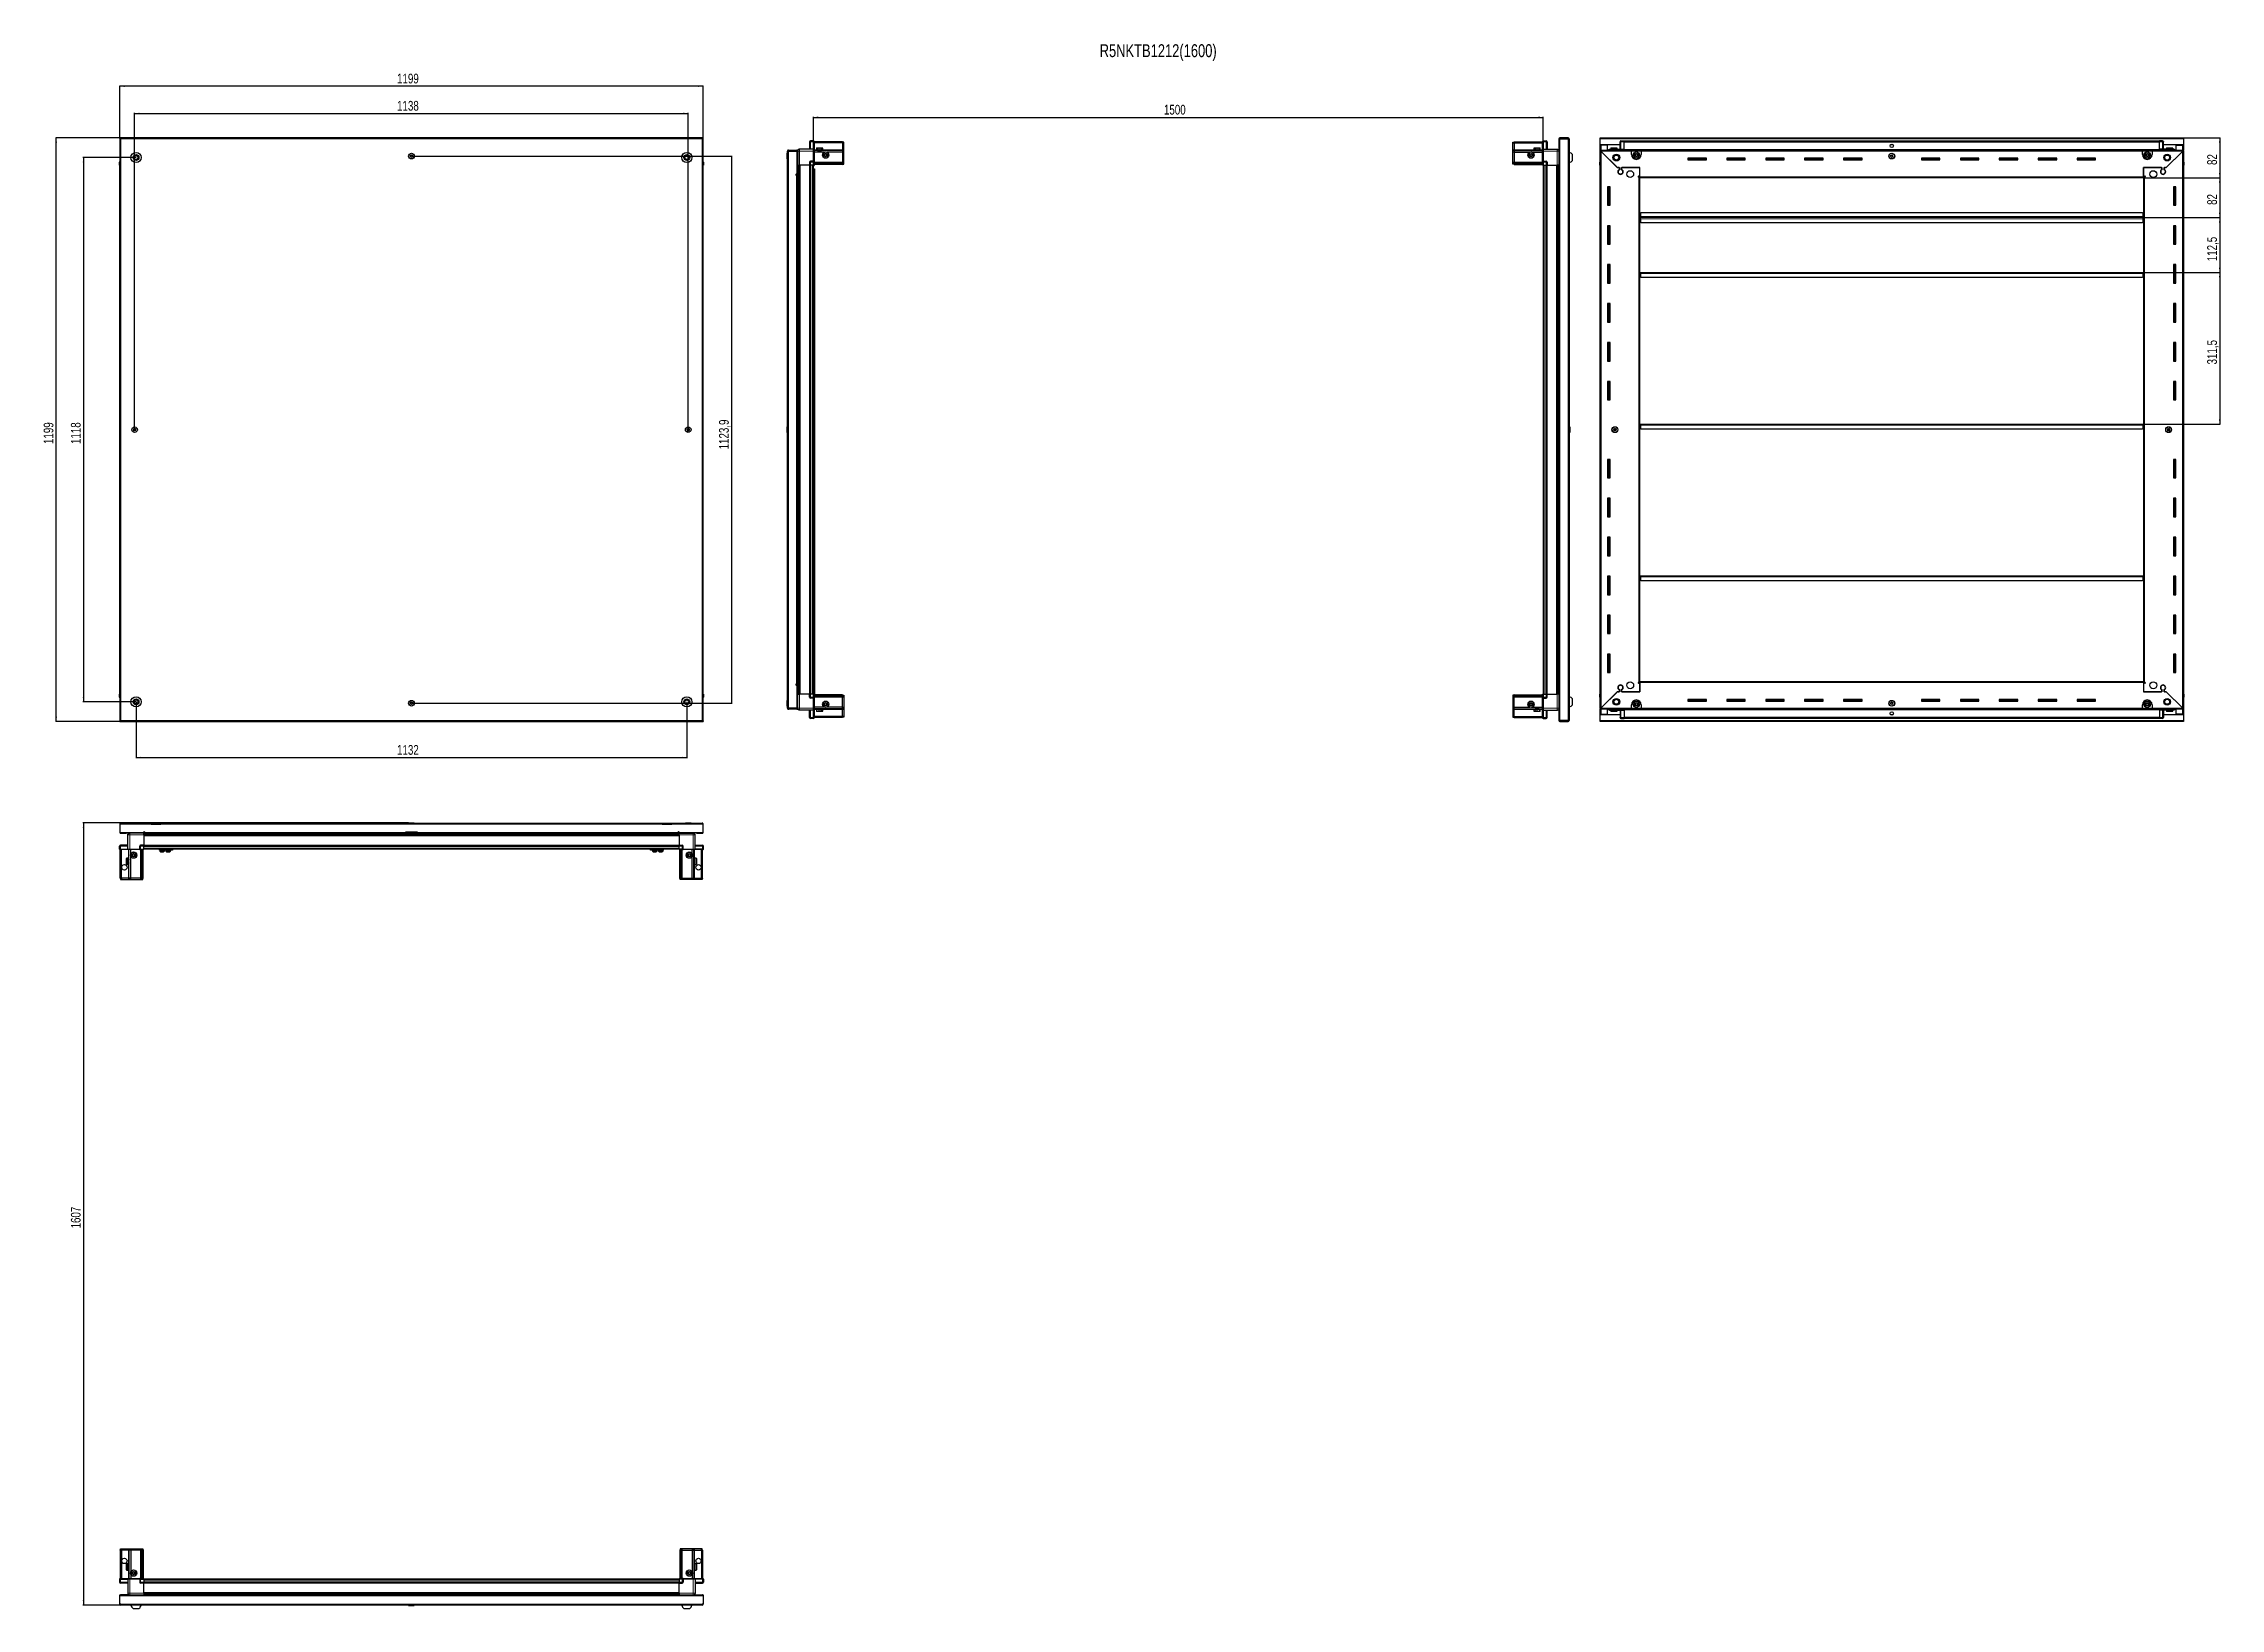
# Model space of a CAD drawing. Header units: millimetres. Extents: x 1315 to 5789, y -1245 to 1969.
import ezdxf

# ---------------------------------------------------------------- set-up
doc = ezdxf.new("R2010")
doc.units = ezdxf.units.MM
doc.layers.add('FORMAT', color=7, linetype='Continuous')
doc.styles.add('SLDTEXTSTYLE0', font='TXT', dxfattribs={"width": 0.75})
doc.dimstyles.new('SLDDIMSTYLE0', dxfattribs={"dimtxt": 20, "dimasz": 10, "dimexe": 0, "dimexo": 0.0625, "dimgap": 5, "dimtad": 2, "dimdec": 1, "dimrnd": 1e-09, "dimzin": 12, "dimdsep": 46, "dimtxsty": 'SLDTEXTSTYLE0', "dimsah": 1, "dimcen": 0.09, "dimadec": 0, "dimazin": 3, "dimtfac": 1, "dimtofl": 0, "dimtmove": 0, "dimatfit": 3, "dimfxl": 0, "dimfrac": 2, "dimtolj": 1, "dimtzin": 12, "dimarcsym": 0})

msp = doc.modelspace()

# ---------------------------------------------------------------- texts
at = {"layer": 'FORMAT', "insert": (3485.32, 1968.01), "char_height": 26.4583, "attachment_point": 1, "style": 'SLDTEXTSTYLE0'}
msp.add_mtext('R5NKTB1212(1600)', dxfattribs=at)

# ---------------------------------------------------------------- blocks, each defined once
blk = doc.blocks.new('_D')
at = {"layer": 'FORMAT'}
for p, q in [((1471.3, 1775.8), (1339.8, 1775.8)), ((1340.8, 576.8), (1340.8, 1775.8)), ((1471.3, 576.8), (1339.8, 576.8))]:
    blk.add_line(p, q, dxfattribs=at)
for points in [[(1340.8, 1775.8), (1339.3, 1765.8), (1342.4, 1765.8)], [(1340.8, 576.8), (1342.4, 586.8), (1339.3, 586.8)]]:
    blk.add_solid(points, dxfattribs=at)
at = {"layer": 'FORMAT', "insert": (1315, 1146.8), "char_height": 20, "attachment_point": 1, "rotation": 90, "style": 'SLDTEXTSTYLE0'}
blk.add_mtext('1199', dxfattribs=at)
blk = doc.blocks.new('_D_1')
at = {"layer": 'FORMAT'}
for p, q in [((1471.3, 1775.8), (1471.3, 1882.8)), ((2670.3, 1881.8), (1471.3, 1881.8)), ((2670.3, 1775.8), (2670.3, 1882.8))]:
    blk.add_line(p, q, dxfattribs=at)
for points in [[(1471.3, 1881.8), (1481.3, 1880.3), (1481.3, 1883.4)], [(2670.3, 1881.8), (2660.3, 1883.4), (2660.3, 1880.3)]]:
    blk.add_solid(points, dxfattribs=at)
at = {"layer": 'FORMAT', "insert": (2041.3, 1907.6), "char_height": 20, "attachment_point": 1, "style": 'SLDTEXTSTYLE0'}
blk.add_mtext('1199', dxfattribs=at)
blk = doc.blocks.new('_D_2')
at = {"layer": 'FORMAT'}
for p, q in [((1504.8, 617.3), (1504.8, 501.8)), ((2636.8, 617.3), (2636.8, 501.8)), ((1504.8, 502.8), (2636.8, 502.8))]:
    blk.add_line(p, q, dxfattribs=at)
for points in [[(1504.8, 502.8), (1514.8, 501.3), (1514.8, 504.4)], [(2636.8, 502.8), (2626.8, 504.4), (2626.8, 501.3)]]:
    blk.add_solid(points, dxfattribs=at)
at = {"layer": 'FORMAT', "insert": (2041.3, 528.6), "char_height": 20, "attachment_point": 1, "style": 'SLDTEXTSTYLE0'}
blk.add_mtext('1132', dxfattribs=at)
blk = doc.blocks.new('_D_3')
at = {"layer": 'FORMAT'}
for p, q in [((1501.8, 1176.3), (1501.8, 1826.8)), ((1501.8, 1825.8), (2639.8, 1825.8)), ((2639.8, 1176.3), (2639.8, 1826.8))]:
    blk.add_line(p, q, dxfattribs=at)
for points in [[(1501.8, 1825.8), (1511.8, 1824.3), (1511.8, 1827.4)], [(2639.8, 1825.8), (2629.8, 1827.4), (2629.8, 1824.3)]]:
    blk.add_solid(points, dxfattribs=at)
at = {"layer": 'FORMAT', "insert": (2041.3, 1851.6), "char_height": 20, "attachment_point": 1, "style": 'SLDTEXTSTYLE0'}
blk.add_mtext('1138', dxfattribs=at)
blk = doc.blocks.new('_D_4')
at = {"layer": 'FORMAT'}
for p, q in [((2070.8, 1738.3), (2729.8, 1738.3)), ((2728.8, 1738.3), (2728.8, 614.5)), ((2070.8, 614.5), (2729.8, 614.5))]:
    blk.add_line(p, q, dxfattribs=at)
for points in [[(2728.8, 1738.3), (2727.3, 1728.3), (2730.4, 1728.3)], [(2728.8, 614.5), (2730.4, 624.5), (2727.3, 624.5)]]:
    blk.add_solid(points, dxfattribs=at)
at = {"layer": 'FORMAT', "insert": (2703, 1135.8), "char_height": 20, "attachment_point": 1, "rotation": 90, "style": 'SLDTEXTSTYLE0'}
blk.add_mtext('1123,9', dxfattribs=at)
blk = doc.blocks.new('_D_5')
at = {"layer": 'FORMAT'}
for p, q in [((1504.8, 1735.3), (1395.8, 1735.3)), ((1396.8, 1735.3), (1396.8, 617.3)), ((1504.8, 617.3), (1395.8, 617.3))]:
    blk.add_line(p, q, dxfattribs=at)
for points in [[(1396.8, 1735.3), (1395.3, 1725.3), (1398.4, 1725.3)], [(1396.8, 617.3), (1398.4, 627.3), (1395.3, 627.3)]]:
    blk.add_solid(points, dxfattribs=at)
at = {"layer": 'FORMAT', "insert": (1371, 1146.8), "char_height": 20, "attachment_point": 1, "rotation": 90, "style": 'SLDTEXTSTYLE0'}
blk.add_mtext('1118', dxfattribs=at)
blk = doc.blocks.new('_D_6')
at = {"layer": 'FORMAT'}
for p, q in [((2897, 1719.3), (2897, 1818.8)), ((2897, 1817.8), (4397, 1817.8)), ((4397, 1719.3), (4397, 1818.8))]:
    blk.add_line(p, q, dxfattribs=at)
for points in [[(2897, 1817.8), (2907, 1816.3), (2907, 1819.4)], [(4397, 1817.8), (4387, 1819.4), (4387, 1816.3)]]:
    blk.add_solid(points, dxfattribs=at)
at = {"layer": 'FORMAT', "insert": (3617.4, 1843.6), "char_height": 20, "attachment_point": 1, "style": 'SLDTEXTSTYLE0'}
blk.add_mtext('1500', dxfattribs=at)
blk = doc.blocks.new('_D_7')
at = {"layer": 'FORMAT'}
for p, q in [((5712.6, 1775.8), (5788.1, 1775.8)), ((5787.1, 1775.8), (5787.1, 1693.8)), ((5630.6, 1693.8), (5788.1, 1693.8))]:
    blk.add_line(p, q, dxfattribs=at)
for points in [[(5787.1, 1775.8), (5785.6, 1765.8), (5788.7, 1765.8)], [(5787.1, 1693.8), (5788.7, 1703.8), (5785.6, 1703.8)]]:
    blk.add_solid(points, dxfattribs=at)
at = {"layer": 'FORMAT', "insert": (5761.4, 1720), "char_height": 20, "attachment_point": 1, "rotation": 90, "style": 'SLDTEXTSTYLE0'}
blk.add_mtext('82', dxfattribs=at)
blk = doc.blocks.new('_D_8')
at = {"layer": 'FORMAT'}
for p, q in [((5629.6, 1499.3), (5788.1, 1499.3)), ((5787.1, 1499.3), (5787.1, 1187.8)), ((5629.6, 1187.8), (5788.1, 1187.8))]:
    blk.add_line(p, q, dxfattribs=at)
for points in [[(5787.1, 1499.3), (5785.6, 1489.3), (5788.7, 1489.3)], [(5787.1, 1187.8), (5788.7, 1197.8), (5785.6, 1197.8)]]:
    blk.add_solid(points, dxfattribs=at)
at = {"layer": 'FORMAT', "insert": (5761.4, 1310.3), "char_height": 20, "attachment_point": 1, "rotation": 90, "style": 'SLDTEXTSTYLE0'}
blk.add_mtext('311,5', dxfattribs=at)
blk = doc.blocks.new('_D_9')
at = {"layer": 'FORMAT'}
for p, q in [((5629.6, 1611.8), (5788.1, 1611.8)), ((5787.1, 1611.8), (5787.1, 1499.3)), ((5629.6, 1499.3), (5788.1, 1499.3))]:
    blk.add_line(p, q, dxfattribs=at)
for points in [[(5787.1, 1611.8), (5785.6, 1601.8), (5788.7, 1601.8)], [(5787.1, 1499.3), (5788.7, 1509.3), (5785.6, 1509.3)]]:
    blk.add_solid(points, dxfattribs=at)
at = {"layer": 'FORMAT', "insert": (5761.4, 1522.3), "char_height": 20, "attachment_point": 1, "rotation": 90, "style": 'SLDTEXTSTYLE0'}
blk.add_mtext('112,5', dxfattribs=at)
blk = doc.blocks.new('_D_10')
at = {"layer": 'FORMAT'}
for p, q in [((5630.6, 1693.8), (5788.1, 1693.8)), ((5787.1, 1693.8), (5787.1, 1611.8)), ((5629.6, 1611.8), (5788.1, 1611.8))]:
    blk.add_line(p, q, dxfattribs=at)
for points in [[(5787.1, 1693.8), (5785.6, 1683.8), (5788.7, 1683.8)], [(5787.1, 1611.8), (5788.7, 1621.8), (5785.6, 1621.8)]]:
    blk.add_solid(points, dxfattribs=at)
at = {"layer": 'FORMAT', "insert": (5761.4, 1638), "char_height": 20, "attachment_point": 1, "rotation": 90, "style": 'SLDTEXTSTYLE0'}
blk.add_mtext('82', dxfattribs=at)
blk = doc.blocks.new('_D_11')
at = {"layer": 'FORMAT'}
for p, q in [((2065, 368.6), (1395.8, 368.6)), ((1396.8, 368.6), (1396.8, -1238.4)), ((1473.4, -1238.4), (1395.8, -1238.4))]:
    blk.add_line(p, q, dxfattribs=at)
for points in [[(1396.8, 368.6), (1395.3, 358.6), (1398.4, 358.6)], [(1396.8, -1238.4), (1398.4, -1228.4), (1395.3, -1228.4)]]:
    blk.add_solid(points, dxfattribs=at)
at = {"layer": 'FORMAT', "insert": (1371, -464.4), "char_height": 20, "attachment_point": 1, "rotation": 90, "style": 'SLDTEXTSTYLE0'}
blk.add_mtext('1607', dxfattribs=at)

# ---------------------------------------------------------------- dimensions: what is measured, and where the dimension line sits
at = {"layer": 'FORMAT'}
for base, p1, p2, picture, middle in [((1471.32, 1881.82), (2670.32, 1775.82), (1471.32, 1775.82), '_D_1', (2070.82, 1881.82)), ((2639.82, 1825.82), (1501.82, 1176.32), (2639.82, 1176.32), '_D_3', (2070.82, 1825.82)), ((2636.82, 502.82), (1504.82, 617.32), (2636.82, 617.32), '_D_2', (2070.82, 502.82))]:
    dim = msp.add_linear_dim(base=base, p1=p1, p2=p2, dimstyle='SLDDIMSTYLE0', dxfattribs=at)
    dim.commit()
    dim.dimension.update_dxf_attribs({"geometry": picture, "text_midpoint": middle, "dimtype": 160})
for base, p1, p2, angle, picture, middle in [((4396.98, 1817.82), (2896.98, 1719.32), (4396.98, 1719.32), 0, '_D_6', (3646.98, 1817.82)), ((1340.82, 1775.82), (1471.32, 576.82), (1471.32, 1775.82), 90, '_D', (1340.82, 1176.32)), ((5787.13, 1693.82), (5712.63, 1775.82), (5630.63, 1693.82), 90, '_D_7', (5787.13, 1734.82)), ((1396.82, 617.32), (1504.82, 1735.32), (1504.82, 617.32), 90, '_D_5', (1396.82, 1176.32)), ((2728.8202948, 614.47343353), (2070.8199379, 1738.32343353), (2070.8199379, 614.47343353), 90, '_D_4', (2728.8202948, 1176.39843353)), ((5787.13, 1611.82), (5630.63, 1693.82), (5629.63, 1611.82), 90, '_D_10', (5787.13, 1652.82)), ((5787.13, 1499.32), (5629.63, 1611.82), (5629.63, 1499.32), 90, '_D_9', (5787.13, 1555.57)), ((5787.13, 1187.82), (5629.63, 1499.32), (5629.63, 1187.82), 90, '_D_8', (5787.13, 1343.57)), ((1396.82, -1238.36), (2065.03, 368.64), (1473.42, -1238.36), 90, '_D_11', (1396.82, -434.86))]:
    dim = msp.add_linear_dim(base=base, p1=p1, p2=p2, angle=angle, dimstyle='SLDDIMSTYLE0', dxfattribs=at)
    dim.commit()
    dim.dimension.update_dxf_attribs({"geometry": picture, "text_midpoint": middle, "dimtype": 160})

# ---------------------------------------------------------------- linework, layer by layer
at = {"color": 7, "linetype": 'Continuous', "lineweight": 25}
for p, q in [((1471.32, 1774.32), (1471.32, 1775.82)), ((1473.42, 1775.82), (1471.32, 1775.82)), ((1471.32, 1774.32), (1473.42, 1774.32)), ((1471.32, 1774.32), (1471.32, 1773.72)), ((1471.32, 1773.72), (1471.32, 578.92)), ((1471.32, 1773.72), (1473.42, 1773.72)), ((2668.22, 1775.82), (1473.42, 1775.82)), ((1473.42, 1775.82), (1473.42, 1773.72)), ((2668.22, 1773.72), (2668.22, 1775.82)), ((2670.32, 1775.82), (2668.22, 1775.82)), ((2668.22, 1774.32), (2670.32, 1774.32)), ((2668.22, 1773.72), (2670.32, 1773.72)), ((2670.32, 1774.32), (2670.32, 1775.82)), ((2670.32, 1773.72), (2670.32, 1774.32)), ((2670.32, 578.92), (2670.32, 1773.72)), ((2845.13, 1748.47), (2843.63, 1748.47)), ((2843.63, 1747.97), (2843.63, 1748.47)), ((2843.63, 604.67), (2843.63, 1747.97)), ((2845.73, 1749.07), (2845.73, 1750.57)), ((2845.73, 1750.57), (2846.63, 1750.57)), ((2845.73, 1749.07), (2846.63, 1749.07)), ((2845.73, 1748.57), (2863.13, 1748.57)), ((2846.63, 1750.57), (2863.13, 1750.57)), ((2846.63, 1749.07), (2846.63, 1750.57)), ((2846.63, 1749.07), (2863.13, 1749.07)), ((2863.13, 1749.07), (2863.13, 1750.57)), ((2864.63, 1748.57), (2863.13, 1748.57)), ((2863.13, 1748.57), (2863.13, 1701.07)), ((2864.63, 1748.32), (2864.63, 1719.32)), ((2897.13, 1752.32), (2868.13, 1752.32)), ((2889.13, 1767.32), (2889.13, 1752.32)), ((2897.13, 1769.32), (2891.13, 1769.32)), ((2897.13, 1769.32), (2897.46, 1769.32)), ((2897.13, 1769.32), (2897.13, 1767.32)), ((2897.13, 1752.52), (2897.13, 1767.32)), ((2897.13, 1752.52), (2897.13, 1767.32)), ((2897.13, 1752.32), (2897.13, 1752.52)), ((2897.13, 1752.32), (2898.33, 1752.32)), ((2897.13, 1748.32), (2897.13, 1752.32)), ((2897.13, 1728.02), (2897.13, 1748.32)), ((2898.33, 1768.82), (2897.46, 1769.32)), ((2898.33, 1767.32), (2898.33, 1768.82)), ((2956.63, 1767.82), (2898.33, 1767.82)), ((2898.33, 1767.32), (2898.33, 1752.52)), ((2956.63, 1765.32), (2898.33, 1765.32)), ((2898.33, 1752.52), (2898.33, 1752.32)), ((2898.33, 1752.32), (2898.33, 1748.32)), ((2956.63, 1749.82), (2898.33, 1749.82)), ((2898.33, 1748.32), (2898.33, 1728.02)), ((2919.63, 1746.32), (2898.33, 1746.32)), ((2903.13, 1754.22), (2903.13, 1751.82)), ((2903.13, 1751.82), (2903.13, 1751.32)), ((2903.13, 1751.32), (2903.26, 1751.32)), ((2903.45, 1751.82), (2903.26, 1751.82)), ((2903.26, 1751.82), (2903.26, 1751.32)), ((2903.26, 1751.32), (2903.45, 1751.32)), ((2903.45, 1751.82), (2903.45, 1751.32)), ((2903.45, 1751.32), (2903.98, 1751.32)), ((2903.93, 1755.02), (2911.09, 1755.02)), ((2904.38, 1751.82), (2903.98, 1751.82)), ((2903.98, 1751.82), (2903.98, 1751.32)), ((2903.98, 1751.32), (2904.38, 1751.32)), ((2904.38, 1751.82), (2904.38, 1751.32)), ((2904.38, 1751.32), (2905.25, 1751.32)), ((2905.23, 1751.32), (2905.23, 1751.22)), ((2905.23, 1751.22), (2914.03, 1751.22)), ((2905.82, 1751.82), (2905.25, 1751.82)), ((2905.25, 1751.82), (2905.25, 1751.32)), ((2905.25, 1751.32), (2905.82, 1751.32)), ((2905.63, 1750.82), (2906.32, 1750.34)), ((2905.63, 1750.82), (2910.66, 1750.82)), ((2906.32, 1750.34), (2905.63, 1749.86)), ((2905.63, 1749.86), (2905.63, 1749.82)), ((2905.63, 1749.86), (2910.66, 1749.86)), ((2905.82, 1751.82), (2905.82, 1751.32)), ((2905.82, 1751.32), (2906.95, 1751.32)), ((2906.32, 1750.34), (2910.48, 1750.34)), ((2907.64, 1751.82), (2906.95, 1751.82)), ((2906.95, 1751.82), (2906.95, 1751.32)), ((2906.95, 1751.32), (2907.64, 1751.32)), ((2907.64, 1751.82), (2907.64, 1751.32)), ((2907.64, 1751.32), (2908.91, 1751.32)), ((2909.65, 1751.82), (2908.91, 1751.82)), ((2908.91, 1751.82), (2908.91, 1751.32)), ((2908.91, 1751.32), (2909.14, 1751.32)), ((2909.14, 1751.82), (2909.14, 1751.32)), ((2909.64, 1751.82), (2909.64, 1751.32)), ((2909.64, 1751.32), (2909.65, 1751.32)), ((2909.65, 1751.82), (2909.65, 1751.32)), ((2909.65, 1751.32), (2910.94, 1751.32)), ((2910.48, 1750.34), (2912.94, 1750.34)), ((2910.66, 1750.82), (2913.63, 1750.82)), ((2910.66, 1749.86), (2913.63, 1749.86)), ((2911.65, 1751.82), (2910.94, 1751.82)), ((2910.94, 1751.82), (2910.94, 1751.32)), ((2911, 1751.82), (2911, 1751.32)), ((2911, 1751.32), (2911.65, 1751.32)), ((2911.09, 1755.02), (2915.33, 1755.02)), ((2911.65, 1751.82), (2911.65, 1751.32)), ((2911.65, 1751.32), (2912.84, 1751.32)), ((2913.46, 1751.82), (2912.84, 1751.82)), ((2912.84, 1751.82), (2912.84, 1751.32)), ((2912.84, 1751.32), (2913.46, 1751.32)), ((2912.94, 1750.34), (2913.63, 1750.82)), ((2913.63, 1749.86), (2912.94, 1750.34)), ((2913.46, 1751.82), (2913.46, 1751.32)), ((2913.46, 1751.32), (2914.43, 1751.32)), ((2913.63, 1749.82), (2913.63, 1749.86)), ((2914.03, 1751.22), (2914.03, 1751.32)), ((2914.9, 1751.82), (2914.43, 1751.82)), ((2914.43, 1751.82), (2914.43, 1751.32)), ((2914.43, 1751.32), (2914.9, 1751.32)), ((2914.9, 1751.82), (2914.9, 1751.32)), ((2914.9, 1751.32), (2915.55, 1751.32)), ((2915.82, 1751.82), (2915.55, 1751.82)), ((2915.55, 1751.82), (2915.55, 1751.32)), ((2915.55, 1751.32), (2915.82, 1751.32)), ((2915.82, 1751.82), (2915.82, 1751.32)), ((2915.82, 1751.32), (2916.09, 1751.32)), ((2916.13, 1751.82), (2916.09, 1751.82)), ((2916.09, 1751.82), (2916.09, 1751.32)), ((2916.09, 1751.32), (2916.13, 1751.32)), ((2916.13, 1751.82), (2916.13, 1754.22)), ((2916.13, 1751.82), (2916.13, 1751.32)), ((2956.63, 1746.32), (2924.63, 1746.32)), ((2956.63, 1767.82), (2956.63, 1765.32)), ((2959.63, 1767.02), (2956.63, 1767.82)), ((2956.63, 1765.32), (2956.63, 1750.82)), ((2959.63, 1765.17), (2956.63, 1765.32)), ((2956.63, 1750.82), (2956.63, 1749.82)), ((2956.63, 1749.82), (2956.63, 1746.32)), ((2959.63, 1749.02), (2956.63, 1749.82)), ((2956.63, 1746.32), (2956.63, 1725.82)), ((2956.63, 1746.32), (2959.63, 1745.99)), ((2959.63, 1765.17), (2959.63, 1767.02)), ((2959.63, 1750.82), (2959.63, 1765.17)), ((2959.63, 1749.02), (2959.63, 1750.82)), ((2959.63, 1745.99), (2959.63, 1749.02)), ((2959.63, 1725.82), (2959.63, 1745.99)), ((4334.33, 1767.02), (4337.33, 1767.82)), ((4334.33, 1765.17), (4334.33, 1767.02)), ((4334.33, 1765.17), (4337.33, 1765.32)), ((4334.33, 1750.82), (4334.33, 1765.17)), ((4334.33, 1749.02), (4334.33, 1750.82)), ((4334.33, 1749.02), (4337.33, 1749.82)), ((4334.33, 1745.99), (4334.33, 1749.02)), ((4337.33, 1746.32), (4334.33, 1745.99)), ((4334.33, 1725.82), (4334.33, 1745.99)), ((4337.33, 1767.82), (4337.33, 1765.32)), ((4337.33, 1767.82), (4395.63, 1767.82)), ((4337.33, 1765.32), (4337.33, 1750.82)), ((4337.33, 1765.32), (4395.63, 1765.32)), ((4337.33, 1750.82), (4337.33, 1749.82)), ((4337.33, 1749.82), (4337.33, 1746.32)), ((4337.33, 1749.82), (4395.63, 1749.82)), ((4337.33, 1746.32), (4337.33, 1725.82)), ((4337.33, 1746.32), (4369.33, 1746.32)), ((4374.33, 1746.32), (4395.63, 1746.32)), ((4377.83, 1754.22), (4377.83, 1751.32)), ((4377.83, 1751.32), (4377.86, 1751.32)), ((4377.98, 1751.82), (4377.86, 1751.82)), ((4377.86, 1751.82), (4377.86, 1751.32)), ((4377.86, 1751.32), (4377.98, 1751.32)), ((4377.98, 1751.82), (4377.98, 1751.32)), ((4377.98, 1751.32), (4378.39, 1751.32)), ((4378.73, 1751.82), (4378.39, 1751.82)), ((4378.39, 1751.82), (4378.39, 1751.32)), ((4378.39, 1751.32), (4378.73, 1751.32)), ((4378.63, 1755.02), (4390.03, 1755.02)), ((4378.73, 1751.82), (4378.73, 1751.32)), ((4378.73, 1751.32), (4379.51, 1751.32)), ((4380.03, 1751.82), (4379.51, 1751.82)), ((4379.51, 1751.82), (4379.51, 1751.32)), ((4379.51, 1751.32), (4380.03, 1751.32)), ((4379.93, 1751.32), (4379.93, 1751.22)), ((4379.93, 1751.22), (4388.73, 1751.22)), ((4380.03, 1751.82), (4380.03, 1751.32)), ((4380.03, 1751.32), (4381.09, 1751.32)), ((4380.33, 1750.82), (4381.02, 1750.34)), ((4380.33, 1750.82), (4388.33, 1750.82)), ((4381.02, 1750.34), (4380.33, 1749.86)), ((4380.33, 1749.86), (4380.33, 1749.82)), ((4380.33, 1749.86), (4388.33, 1749.86)), ((4381.02, 1750.34), (4387.64, 1750.34)), ((4381.75, 1751.82), (4381.09, 1751.82)), ((4381.09, 1751.82), (4381.09, 1751.32)), ((4381.09, 1751.32), (4381.75, 1751.32)), ((4381.75, 1751.82), (4381.75, 1751.32)), ((4381.75, 1751.32), (4382.99, 1751.32)), ((4383.72, 1751.82), (4382.99, 1751.82)), ((4382.99, 1751.82), (4382.99, 1751.32)), ((4382.99, 1751.32), (4383.42, 1751.32)), ((4383.42, 1751.82), (4383.42, 1751.32)), ((4383.72, 1751.82), (4383.72, 1751.32)), ((4383.72, 1751.32), (4385.02, 1751.32)), ((4385.75, 1751.82), (4385.02, 1751.82)), ((4385.02, 1751.82), (4385.02, 1751.32)), ((4385.29, 1751.82), (4385.29, 1751.32)), ((4385.29, 1751.32), (4385.75, 1751.32)), ((4385.75, 1751.82), (4385.75, 1751.32)), ((4385.75, 1751.32), (4386.98, 1751.32)), ((4387.64, 1751.82), (4386.98, 1751.82)), ((4386.98, 1751.82), (4386.98, 1751.32)), ((4386.98, 1751.32), (4387.64, 1751.32)), ((4387.64, 1751.82), (4387.64, 1751.32)), ((4387.64, 1751.32), (4388.69, 1751.32)), ((4387.64, 1750.34), (4388.33, 1750.82)), ((4388.33, 1749.86), (4387.64, 1750.34)), ((4388.33, 1749.82), (4388.33, 1749.86)), ((4389.21, 1751.82), (4388.69, 1751.82)), ((4388.69, 1751.82), (4388.69, 1751.32)), ((4388.69, 1751.32), (4389.21, 1751.32)), ((4388.73, 1751.22), (4388.73, 1751.32)), ((4389.21, 1751.82), (4389.21, 1751.32)), ((4389.21, 1751.32), (4389.96, 1751.32)), ((4390.29, 1751.82), (4389.96, 1751.82)), ((4389.96, 1751.82), (4389.96, 1751.32)), ((4389.96, 1751.32), (4390.29, 1751.32)), ((4390.29, 1751.82), (4390.29, 1751.32)), ((4390.29, 1751.32), (4390.69, 1751.32)), ((4390.8, 1751.82), (4390.69, 1751.82)), ((4390.69, 1751.82), (4390.69, 1751.32)), ((4390.69, 1751.32), (4390.8, 1751.32)), ((4390.8, 1751.82), (4390.8, 1751.32)), ((4390.8, 1751.32), (4390.83, 1751.32)), ((4390.83, 1751.32), (4390.83, 1754.22)), ((4396.49, 1769.32), (4395.63, 1768.82)), ((4396.49, 1769.32), (4395.63, 1768.82)), ((4395.63, 1768.82), (4395.63, 1767.32)), ((4395.63, 1752.52), (4395.63, 1767.32)), ((4395.63, 1752.32), (4395.63, 1752.52)), ((4396.83, 1752.32), (4395.63, 1752.32)), ((4395.63, 1748.32), (4395.63, 1752.32)), ((4395.63, 1728.02), (4395.63, 1748.32)), ((4396.83, 1769.32), (4396.49, 1769.32)), ((4396.83, 1769.32), (4396.49, 1769.32)), ((4396.83, 1769.32), (4396.83, 1769.32)), ((4396.83, 1767.32), (4396.83, 1769.32)), ((4396.83, 1769.32), (4402.83, 1769.32)), ((4396.83, 1767.32), (4396.83, 1752.52)), ((4396.83, 1752.52), (4396.83, 1752.32)), ((4396.83, 1752.32), (4396.83, 1748.32)), ((4396.83, 1752.32), (4425.83, 1752.32)), ((4396.83, 1748.32), (4396.83, 1728.02)), ((4404.83, 1767.32), (4404.83, 1752.32)), ((4428.73, 1760.82), (4428.73, 591.82)), ((4428.73, 1760.82), (4430.83, 1760.82)), ((4428.83, 1773.72), (4428.83, 1761.32)), ((4428.83, 1761.32), (4430.33, 1761.32)), ((4430.33, 1773.72), (4430.33, 1761.32)), ((4430.83, 1760.82), (4430.83, 1773.72)), ((4430.83, 1773.72), (4448.23, 1773.72)), ((4448.23, 1775.82), (4430.93, 1775.82)), ((4448.23, 1774.32), (4430.93, 1774.32)), ((4448.23, 1774.32), (4448.23, 1775.82)), ((4448.23, 1773.72), (4450.33, 1773.72)), ((4450.33, 1773.72), (4450.33, 578.92)), ((4513.63, 1773.72), (4513.63, 1775.82)), ((4513.63, 1775.82), (5712.63, 1775.82)), ((4513.63, 1761.32), (4513.63, 1773.72)), ((4554.63, 1761.32), (4513.63, 1761.32)), ((4513.63, 1760.82), (4513.63, 1761.32)), ((4513.63, 1760.82), (4515.73, 1760.82)), ((4513.63, 1750.57), (4513.63, 1760.82)), ((4513.63, 1749.07), (4513.63, 1750.57)), ((4513.63, 1750.57), (4514.63, 1750.57)), ((4513.63, 1748.57), (4513.63, 1749.07)), ((4513.63, 1749.07), (4514.63, 1749.07)), ((4513.63, 604.07), (4513.63, 1748.57)), ((4515.13, 1748.57), (4513.63, 1748.57)), ((4514.63, 1749.07), (4514.63, 1750.57)), ((4514.63, 1750.57), (4578.13, 1750.57)), ((4515.13, 1760.82), (4515.13, 1761.32)), ((4515.23, 1748.47), (4549.13, 1714.57)), ((4528.63, 1760.82), (4515.73, 1760.82)), ((4549.83, 1713.87), (4515.73, 1747.97)), ((4528.63, 1750.57), (4528.63, 1760.82)), ((4534.13, 1752.32), (4563.13, 1752.32)), ((4535.63, 1754.22), (4535.63, 1752.32)), ((4536.43, 1755.02), (4547.83, 1755.02)), ((4548.63, 1752.32), (4548.63, 1754.22)), ((4554.63, 1752.32), (4554.63, 1767.32)), ((4555.31, 1768.82), (4555.31, 1768.82)), ((4556.63, 1769.32), (4563.13, 1769.32)), ((4556.63, 1769.32), (4563.13, 1769.32)), ((4563.06, 1750.57), (4563.13, 1752.29)), ((4563.13, 1769.32), (4563.13, 1769.32)), ((4563.13, 1769.32), (4563.13, 1769.32)), ((4563.13, 1769.32), (4563.13, 1767.32)), ((5663.13, 1769.17), (4563.13, 1769.17)), ((4563.13, 1752.32), (4563.13, 1767.32)), ((4563.13, 1752.32), (4563.13, 1751.82)), ((4563.13, 1751.17), (5663.13, 1751.17)), ((4578.13, 1748.47), (4578.13, 1750.57)), ((4578.13, 1750.57), (4598.13, 1750.57)), ((4578.13, 1749.07), (4598.13, 1749.07)), ((4578.13, 1741.57), (4578.13, 1748.47)), ((4598.13, 1750.57), (5628.13, 1750.57)), ((4598.13, 1750.57), (4598.13, 1748.47)), ((4598.13, 1748.47), (4598.13, 1741.57)), ((5116, 1761.32), (5110.26, 1761.32)), ((5628.13, 1748.47), (5628.13, 1750.57)), ((5628.13, 1750.57), (5648.13, 1750.57)), ((5628.13, 1749.07), (5648.13, 1749.07)), ((5628.13, 1741.57), (5628.13, 1748.47)), ((5648.13, 1750.57), (5711.63, 1750.57)), ((5648.13, 1750.57), (5648.13, 1748.47)), ((5648.13, 1748.47), (5648.13, 1741.57)), ((5663.13, 1769.32), (5663.13, 1769.32)), ((5669.63, 1769.32), (5663.13, 1769.32)), ((5669.63, 1769.32), (5663.13, 1769.32)), ((5663.13, 1769.32), (5663.13, 1767.32)), ((5663.13, 1752.32), (5663.13, 1767.32)), ((5663.13, 1752.32), (5663.13, 1751.82)), ((5692.13, 1752.32), (5663.13, 1752.32)), ((5663.13, 1752.29), (5663.21, 1750.57)), ((5671.63, 1767.32), (5671.63, 1767.32)), ((5671.63, 1752.32), (5671.63, 1767.32)), ((5712.63, 1761.32), (5671.63, 1761.32)), ((5710.53, 1747.97), (5676.43, 1713.87)), ((5677.13, 1714.57), (5711.03, 1748.47)), ((5677.63, 1754.22), (5677.63, 1752.32)), ((5678.43, 1755.02), (5689.83, 1755.02)), ((5690.63, 1752.32), (5690.63, 1754.22)), ((5697.63, 1760.82), (5710.53, 1760.82)), ((5697.63, 1750.57), (5697.63, 1760.82)), ((5710.53, 1760.82), (5712.63, 1760.82)), ((5711.13, 1760.82), (5711.13, 1761.32)), ((5711.13, 1748.57), (5712.63, 1748.57)), ((5711.63, 1749.07), (5711.63, 1750.57)), ((5711.63, 1750.57), (5712.63, 1750.57)), ((5711.63, 1749.07), (5712.63, 1749.07)), ((5712.63, 1775.82), (5712.63, 1773.72)), ((5712.63, 1773.72), (5712.63, 1761.32)), ((5712.63, 1760.82), (5712.63, 1761.32)), ((5712.63, 1760.82), (5712.63, 1750.57)), ((5712.63, 1749.07), (5712.63, 1750.57)), ((5712.63, 1749.07), (5712.63, 1748.57)), ((5712.63, 1748.57), (5712.63, 604.07)), ((1470.82, 1725.82), (1470.82, 1719.32)), ((1470.82, 1719.32), (1470.82, 1725.82)), ((1470.82, 1719.32), (1470.82, 1719.32)), ((1471.32, 1719.32), (1470.82, 1719.32)), ((1470.97, 1719.32), (1470.97, 633.32)), ((2670.32, 1727.15), (2670.32, 1727.15)), ((2670.32, 1719.32), (2670.82, 1719.32)), ((2670.67, 633.32), (2670.67, 1719.32)), ((2670.82, 1725.82), (2670.82, 1719.32)), ((2670.82, 1719.32), (2670.82, 1725.82)), ((2670.82, 1719.32), (2670.82, 1719.32)), ((2670.82, 1719.32), (2670.82, 1719.32)), ((2843.63, 1743.96), (2843.33, 1743.96)), ((2843.33, 1732.39), (2843.33, 1743.96)), ((2843.33, 1732.39), (2843.63, 1732.39)), ((2863.13, 1701.07), (2861.78, 1701.07)), ((2863.13, 1722.07), (2864.63, 1722.07)), ((2864.63, 1719.32), (2863.13, 1719.32)), ((2865.28, 633.32), (2865.28, 1719.32)), ((2867.07, 1719.32), (2867.07, 633.32)), ((2867.1, 1719.32), (2867.1, 633.32)), ((2889.13, 1719.32), (2868.13, 1719.32)), ((2889.13, 1725.82), (2889.13, 1719.32)), ((2889.13, 1719.32), (2891.13, 1719.32)), ((2889.78, 633.32), (2889.78, 1719.32)), ((2897.13, 1727.82), (2891.13, 1727.82)), ((2897.13, 1719.32), (2891.13, 1719.32)), ((2896.98, 633.32), (2896.98, 1719.32)), ((2896.98, 1712.32), (2899.48, 1712.32)), ((2897.13, 1727.82), (2897.13, 1728.02)), ((2897.13, 1727.82), (2897.13, 1725.82)), ((2897.13, 1727.82), (2898.33, 1727.82)), ((2897.13, 1719.32), (2897.13, 1725.82)), ((2897.13, 1719.32), (2897.13, 1725.82)), ((2897.13, 1719.32), (2897.46, 1719.32)), ((2897.13, 1719.32), (2897.13, 1719.32)), ((2897.46, 1719.32), (2897.46, 1725.82)), ((2898.33, 1719.32), (2897.46, 1719.32)), ((2897.46, 1719.32), (2897.46, 1719.32)), ((2898.33, 1728.02), (2898.33, 1727.82)), ((2898.33, 1727.15), (2898.33, 1727.82)), ((2898.33, 1727.15), (2898.33, 1719.32)), ((2956.63, 1724.82), (2898.33, 1724.82)), ((2956.63, 1723.82), (2898.33, 1723.82)), ((2956.63, 1722.32), (2898.33, 1722.32)), ((2956.63, 1720.82), (2898.33, 1720.82)), ((2899.48, 1712.32), (2899.48, 638.82)), ((2956.63, 1725.82), (2956.63, 1724.82)), ((2956.63, 1724.82), (2956.63, 1723.82)), ((2956.63, 1724.82), (2959.63, 1724.02)), ((2956.63, 1723.82), (2956.63, 1722.32)), ((2956.63, 1723.82), (2959.63, 1723.28)), ((2956.63, 1722.32), (2959.63, 1722.78)), ((2956.63, 1722.32), (2956.63, 1720.82)), ((2956.63, 1720.82), (2959.63, 1721.63)), ((2959.63, 1724.02), (2959.63, 1725.82)), ((2959.63, 1723.28), (2959.63, 1724.02)), ((2959.63, 1722.78), (2959.63, 1723.28)), ((2959.63, 1721.63), (2959.63, 1722.78)), ((4334.33, 1724.02), (4334.33, 1725.82)), ((4337.33, 1724.82), (4334.33, 1724.02)), ((4334.33, 1723.28), (4334.33, 1724.02)), ((4337.33, 1723.82), (4334.33, 1723.28)), ((4334.33, 1722.78), (4334.33, 1723.28)), ((4334.33, 1721.63), (4334.33, 1722.78)), ((4337.33, 1722.32), (4334.33, 1722.78)), ((4337.33, 1720.82), (4334.33, 1721.63)), ((4337.33, 1725.82), (4337.33, 1724.82)), ((4337.33, 1724.82), (4337.33, 1723.82)), ((4337.33, 1724.82), (4395.63, 1724.82)), ((4337.33, 1723.82), (4337.33, 1722.32)), ((4337.33, 1723.82), (4395.63, 1723.82)), ((4337.33, 1722.32), (4395.63, 1722.32)), ((4337.33, 1722.32), (4337.33, 1720.82)), ((4337.33, 1720.82), (4395.63, 1720.82)), ((4395.63, 1727.82), (4395.63, 1728.02)), ((4396.83, 1727.82), (4395.63, 1727.82)), ((4395.63, 1727.82), (4395.63, 1727.15)), ((4395.63, 1719.32), (4395.63, 1727.15)), ((4396.49, 1719.32), (4395.63, 1719.32)), ((4396.49, 1725.82), (4396.49, 1719.32)), ((4396.83, 1719.32), (4396.49, 1719.32)), ((4396.83, 1728.02), (4396.83, 1727.82)), ((4396.83, 1725.82), (4396.83, 1727.82)), ((4396.83, 1725.82), (4396.83, 1727.82)), ((4396.83, 1727.82), (4402.83, 1727.82)), ((4396.83, 1725.82), (4396.83, 1719.32)), ((4396.83, 1719.32), (4402.83, 1719.32)), ((4396.98, 1719.32), (4396.98, 633.32)), ((4404.83, 1719.32), (4402.83, 1719.32)), ((4404.18, 1719.32), (4404.18, 633.32)), ((4404.83, 1725.82), (4404.83, 1719.32)), ((4404.83, 1719.32), (4425.83, 1719.32)), ((4426.85, 633.32), (4426.85, 1719.32)), ((4426.88, 633.32), (4426.88, 1719.32)), ((4428.68, 1719.32), (4428.68, 633.32)), ((4456.93, 1729.32), (4456.93, 1741.32)), ((4513.13, 1725.82), (4513.13, 1719.32)), ((4513.13, 1719.32), (4513.13, 1725.82)), ((4513.13, 1719.32), (4513.13, 1719.32)), ((4513.63, 1719.32), (4513.13, 1719.32)), ((4513.28, 1719.32), (4513.28, 633.32)), ((4549.13, 1714.57), (4553.33, 1714.57)), ((4550.53, 1714.57), (4549.83, 1713.87)), ((4552.63, 1714.57), (4550.53, 1714.57)), ((4552.63, 1714.57), (4552.63, 1710.68)), ((4553.33, 1714.57), (4553.33, 1710.29)), ((4553.63, 1701.71), (4553.63, 1700.95)), ((4557.93, 1714.57), (4595.63, 1714.57)), ((4557.93, 1710.29), (4557.93, 1714.57)), ((4558.63, 1710.68), (4558.63, 1714.57)), ((4595.63, 1714.57), (4558.63, 1714.57)), ((4595.63, 1695.92), (4595.63, 1714.57)), ((4595.63, 1697.32), (4595.63, 1714.57)), ((4732.13, 1734.32), (4694.13, 1734.32)), ((4694.13, 1734.32), (4694.13, 1730.82)), ((4732.13, 1731.57), (4694.13, 1731.57)), ((4694.13, 1730.82), (4732.13, 1730.82)), ((4732.13, 1730.82), (4732.13, 1734.32)), ((4812.13, 1734.32), (4774.13, 1734.32)), ((4774.13, 1734.32), (4774.13, 1730.82)), ((4812.13, 1731.57), (4774.13, 1731.57)), ((4774.13, 1730.82), (4812.13, 1730.82)), ((4812.13, 1730.82), (4812.13, 1734.32)), ((4892.13, 1734.32), (4854.13, 1734.32)), ((4854.13, 1734.32), (4854.13, 1730.82)), ((4892.13, 1731.57), (4854.13, 1731.57)), ((4854.13, 1730.82), (4892.13, 1730.82)), ((4892.13, 1730.82), (4892.13, 1734.32)), ((4972.13, 1734.32), (4934.13, 1734.32)), ((4934.13, 1734.32), (4934.13, 1730.82)), ((4972.13, 1731.57), (4934.13, 1731.57)), ((4934.13, 1730.82), (4972.13, 1730.82)), ((4972.13, 1730.82), (4972.13, 1734.32)), ((5052.13, 1734.32), (5014.13, 1734.32)), ((5014.13, 1734.32), (5014.13, 1730.82)), ((5052.13, 1731.57), (5014.13, 1731.57)), ((5014.13, 1730.82), (5052.13, 1730.82)), ((5052.13, 1730.82), (5052.13, 1734.32)), ((5212.13, 1734.32), (5174.13, 1734.32)), ((5174.13, 1734.32), (5174.13, 1730.82)), ((5212.13, 1731.57), (5174.13, 1731.57)), ((5174.13, 1730.82), (5212.13, 1730.82)), ((5212.13, 1730.82), (5212.13, 1734.32)), ((5292.13, 1734.32), (5254.13, 1734.32)), ((5254.13, 1734.32), (5254.13, 1730.82)), ((5292.13, 1731.57), (5254.13, 1731.57)), ((5254.13, 1730.82), (5292.13, 1730.82)), ((5292.13, 1730.82), (5292.13, 1734.32)), ((5372.13, 1734.32), (5334.13, 1734.32)), ((5334.13, 1734.32), (5334.13, 1730.82)), ((5372.13, 1731.57), (5334.13, 1731.57)), ((5334.13, 1730.82), (5372.13, 1730.82)), ((5372.13, 1730.82), (5372.13, 1734.32)), ((5452.13, 1734.32), (5414.13, 1734.32)), ((5414.13, 1734.32), (5414.13, 1730.82)), ((5452.13, 1731.57), (5414.13, 1731.57)), ((5414.13, 1730.82), (5452.13, 1730.82)), ((5452.13, 1730.82), (5452.13, 1734.32)), ((5532.13, 1734.32), (5494.13, 1734.32)), ((5494.13, 1734.32), (5494.13, 1730.82)), ((5532.13, 1731.57), (5494.13, 1731.57)), ((5494.13, 1730.82), (5532.13, 1730.82)), ((5532.13, 1730.82), (5532.13, 1734.32)), ((5630.63, 1714.57), (5668.33, 1714.57)), ((5630.63, 1695.92), (5630.63, 1714.57)), ((5630.63, 1714.57), (5630.63, 1697.32)), ((5667.63, 1714.57), (5630.63, 1714.57)), ((5667.63, 1714.57), (5667.63, 1710.68)), ((5668.33, 1714.57), (5668.33, 1710.29)), ((5672.63, 1701.71), (5672.63, 1700.95)), ((5672.93, 1714.57), (5677.13, 1714.57)), ((5672.93, 1710.29), (5672.93, 1714.57)), ((5675.73, 1714.57), (5673.63, 1714.57)), ((5673.63, 1710.68), (5673.63, 1714.57)), ((5676.43, 1713.87), (5675.73, 1714.57)), ((5712.63, 1727.15), (5712.63, 1727.15)), ((5712.63, 1719.32), (5713.13, 1719.32)), ((5712.98, 633.32), (5712.98, 1719.32)), ((5713.13, 1725.82), (5713.13, 1719.32)), ((5713.13, 1719.32), (5713.13, 1725.82)), ((5713.13, 1719.32), (5713.13, 1719.32)), ((5713.13, 1719.32), (5713.13, 1719.32)), ((2861.78, 1699.07), (2862.53, 1699.07)), ((2862.53, 1699.07), (2864.63, 1699.07)), ((2864.63, 1699.07), (2864.63, 653.57)), ((4534.13, 1675.32), (4529.13, 1675.32)), ((4529.13, 1675.32), (4529.13, 1637.32)), ((4531.28, 1637.32), (4531.28, 1675.32)), ((4533.07, 1637.32), (4533.07, 1675.32)), ((4533.11, 1637.32), (4533.11, 1675.32)), ((4534.13, 1637.32), (4534.13, 1675.32)), ((4592.78, 1697.32), (4595.63, 1697.32)), ((4593.53, 1695.32), (4592.78, 1695.32)), ((4593.53, 1695.32), (4595.63, 1695.32)), ((4595.63, 1696.32), (4593.63, 1696.32)), ((4593.63, 1696.32), (4593.63, 1695.32)), ((4595.63, 1693.82), (4595.63, 1695.92)), ((5630.63, 1693.82), (4595.63, 1693.82)), ((4595.63, 658.82), (4595.63, 1693.82)), ((5630.63, 1697.32), (5633.48, 1697.32)), ((5632.63, 1696.32), (5630.63, 1696.32)), ((5630.63, 1695.92), (5630.63, 1693.82)), ((5630.63, 1695.32), (5632.73, 1695.32)), ((5630.63, 1693.82), (5630.63, 658.82)), ((5632.63, 1695.32), (5632.63, 1696.32)), ((5633.48, 1695.32), (5632.73, 1695.32)), ((5692.13, 1675.32), (5692.13, 1637.32)), ((5697.13, 1675.32), (5692.13, 1675.32)), ((5693.15, 1675.32), (5693.15, 1637.32)), ((5693.19, 1675.32), (5693.19, 1637.32)), ((5694.98, 1675.32), (5694.98, 1637.32)), ((5697.13, 1637.32), (5697.13, 1675.32)), ((4529.13, 1637.32), (4534.13, 1637.32)), ((4596.38, 1611.82), (4595.63, 1611.82)), ((4596.63, 1614.67), (4596.38, 1614.67)), ((4596.38, 1614.67), (4596.38, 1611.82)), ((4596.38, 1611.82), (4596.38, 1608.97)), ((4597.63, 1621.82), (4596.63, 1620.82)), ((4596.63, 1620.82), (4596.63, 1613.92)), ((4596.63, 1611.82), (4596.63, 1613.92)), ((4596.63, 1609.72), (4596.63, 1611.82)), ((5629.63, 1611.82), (4596.63, 1611.82)), ((5628.63, 1621.82), (4597.63, 1621.82)), ((5629.63, 1620.82), (5628.63, 1621.82)), ((5629.63, 1613.92), (5629.63, 1620.82)), ((5629.88, 1614.67), (5629.63, 1614.67)), ((5629.63, 1613.92), (5629.63, 1611.82)), ((5629.63, 1611.82), (5629.63, 1609.72)), ((5629.88, 1611.82), (5629.88, 1614.67)), ((5629.88, 1608.97), (5629.88, 1611.82)), ((5630.63, 1611.82), (5629.88, 1611.82)), ((5692.13, 1637.32), (5697.13, 1637.32)), ((4534.13, 1595.32), (4529.13, 1595.32)), ((4529.13, 1595.32), (4529.13, 1557.32)), ((4531.28, 1557.32), (4531.28, 1595.32)), ((4533.07, 1557.32), (4533.07, 1595.32)), ((4533.11, 1557.32), (4533.11, 1595.32)), ((4534.13, 1557.32), (4534.13, 1595.32)), ((4596.38, 1608.97), (4596.63, 1608.97)), ((4596.63, 1609.72), (4596.63, 1602.82)), ((4596.63, 1602.82), (4597.63, 1601.82)), ((4597.63, 1601.82), (5628.63, 1601.82)), ((5628.63, 1601.82), (5629.63, 1602.82)), ((5629.63, 1602.82), (5629.63, 1609.72)), ((5629.63, 1608.97), (5629.88, 1608.97)), ((5692.13, 1595.32), (5692.13, 1557.32)), ((5697.13, 1595.32), (5692.13, 1595.32)), ((5693.15, 1595.32), (5693.15, 1557.32)), ((5693.19, 1595.32), (5693.19, 1557.32)), ((5694.98, 1595.32), (5694.98, 1557.32)), ((5697.13, 1557.32), (5697.13, 1595.32)), ((4529.13, 1557.32), (4534.13, 1557.32)), ((5692.13, 1557.32), (5697.13, 1557.32)), ((4534.13, 1515.32), (4529.13, 1515.32)), ((4529.13, 1515.32), (4529.13, 1477.32)), ((4529.13, 1477.32), (4534.13, 1477.32)), ((4531.28, 1477.32), (4531.28, 1515.32)), ((4533.07, 1477.32), (4533.07, 1515.32)), ((4533.11, 1477.32), (4533.11, 1515.32)), ((4534.13, 1477.32), (4534.13, 1515.32)), ((4595.63, 1499.32), (4596.38, 1499.32)), ((4596.38, 1499.32), (4596.38, 1496.47)), ((4596.38, 1496.47), (4596.63, 1496.47)), ((4596.63, 1497.22), (4596.63, 1499.32)), ((4596.63, 1499.32), (5629.63, 1499.32)), ((4596.63, 1497.22), (4596.63, 1490.32)), ((4596.63, 1490.32), (4597.63, 1489.32)), ((4597.63, 1489.32), (5628.63, 1489.32)), ((5628.63, 1489.32), (5629.63, 1490.32)), ((5629.63, 1499.32), (5629.63, 1497.22)), ((5629.63, 1490.32), (5629.63, 1497.22)), ((5629.63, 1496.47), (5629.88, 1496.47)), ((5629.88, 1496.47), (5629.88, 1499.32)), ((5629.88, 1499.32), (5630.63, 1499.32)), ((5692.13, 1515.32), (5692.13, 1477.32)), ((5697.13, 1515.32), (5692.13, 1515.32)), ((5692.13, 1477.32), (5697.13, 1477.32)), ((5693.15, 1515.32), (5693.15, 1477.32)), ((5693.19, 1515.32), (5693.19, 1477.32)), ((5694.98, 1515.32), (5694.98, 1477.32)), ((5697.13, 1477.32), (5697.13, 1515.32)), ((4534.13, 1435.32), (4529.13, 1435.32)), ((4529.13, 1435.32), (4529.13, 1397.32)), ((4531.28, 1397.32), (4531.28, 1435.32)), ((4533.07, 1397.32), (4533.07, 1435.32)), ((4533.11, 1397.32), (4533.11, 1435.32)), ((4534.13, 1397.32), (4534.13, 1435.32)), ((5692.13, 1435.32), (5692.13, 1397.32)), ((5697.13, 1435.32), (5692.13, 1435.32)), ((5693.15, 1435.32), (5693.15, 1397.32)), ((5693.19, 1435.32), (5693.19, 1397.32)), ((5694.98, 1435.32), (5694.98, 1397.32)), ((5697.13, 1397.32), (5697.13, 1435.32)), ((4529.13, 1397.32), (4534.13, 1397.32)), ((5692.13, 1397.32), (5697.13, 1397.32)), ((4534.13, 1355.32), (4529.13, 1355.32)), ((4529.13, 1355.32), (4529.13, 1317.32)), ((4531.28, 1317.32), (4531.28, 1355.32)), ((4533.07, 1317.32), (4533.07, 1355.32)), ((4533.11, 1317.32), (4533.11, 1355.32)), ((4534.13, 1317.32), (4534.13, 1355.32)), ((5692.13, 1355.32), (5692.13, 1317.32)), ((5697.13, 1355.32), (5692.13, 1355.32)), ((5693.15, 1355.32), (5693.15, 1317.32)), ((5693.19, 1355.32), (5693.19, 1317.32)), ((5694.98, 1355.32), (5694.98, 1317.32)), ((5697.13, 1317.32), (5697.13, 1355.32)), ((4529.13, 1317.32), (4534.13, 1317.32)), ((5692.13, 1317.32), (5697.13, 1317.32)), ((4534.13, 1275.32), (4529.13, 1275.32)), ((4529.13, 1275.32), (4529.13, 1237.32)), ((4531.28, 1237.32), (4531.28, 1275.32)), ((4533.07, 1237.32), (4533.07, 1275.32)), ((4533.11, 1237.32), (4533.11, 1275.32)), ((4534.13, 1237.32), (4534.13, 1275.32)), ((5692.13, 1275.32), (5692.13, 1237.32)), ((5697.13, 1275.32), (5692.13, 1275.32)), ((5693.15, 1275.32), (5693.15, 1237.32)), ((5693.19, 1275.32), (5693.19, 1237.32)), ((5694.98, 1275.32), (5694.98, 1237.32)), ((5697.13, 1237.32), (5697.13, 1275.32)), ((4529.13, 1237.32), (4534.13, 1237.32)), ((5692.13, 1237.32), (5697.13, 1237.32)), ((2843.63, 1182.11), (2843.33, 1182.11)), ((2843.33, 1170.54), (2843.33, 1182.11)), ((2843.33, 1170.54), (2843.63, 1170.54)), ((2865.13, 1185.82), (2865.13, 1166.82)), ((4451.31, 1182.11), (4450.33, 1181.12)), ((4450.33, 1171.52), (4451.31, 1170.54)), ((4451.83, 1182.11), (4451.31, 1182.11)), ((4451.31, 1182.11), (4451.31, 1170.54)), ((4451.31, 1170.54), (4451.83, 1170.54)), ((4451.83, 1182.11), (4451.83, 1170.54)), ((4595.63, 1187.82), (4596.38, 1187.82)), ((4596.38, 1187.82), (4596.38, 1184.97)), ((4596.38, 1184.97), (4596.63, 1184.97)), ((4596.63, 1185.72), (4596.63, 1187.82)), ((4596.63, 1187.82), (5629.63, 1187.82)), ((4596.63, 1185.72), (4596.63, 1178.82)), ((4596.63, 1178.82), (4597.63, 1177.82)), ((4597.63, 1177.82), (5628.63, 1177.82)), ((5628.63, 1177.82), (5629.63, 1178.82)), ((5629.63, 1187.82), (5629.63, 1185.72)), ((5629.63, 1178.82), (5629.63, 1185.72)), ((5629.63, 1184.97), (5629.88, 1184.97)), ((5629.88, 1184.97), (5629.88, 1187.82)), ((5629.88, 1187.82), (5630.63, 1187.82)), ((4534.13, 1115.32), (4529.13, 1115.32)), ((4529.13, 1115.32), (4529.13, 1077.32)), ((4529.13, 1077.32), (4534.13, 1077.32)), ((4531.28, 1077.32), (4531.28, 1115.32)), ((4533.07, 1077.32), (4533.07, 1115.32)), ((4533.11, 1077.32), (4533.11, 1115.32)), ((4534.13, 1077.32), (4534.13, 1115.32)), ((5692.13, 1115.32), (5692.13, 1077.32)), ((5697.13, 1115.32), (5692.13, 1115.32)), ((5692.13, 1077.32), (5697.13, 1077.32)), ((5693.15, 1115.32), (5693.15, 1077.32)), ((5693.19, 1115.32), (5693.19, 1077.32)), ((5694.98, 1115.32), (5694.98, 1077.32)), ((5697.13, 1077.32), (5697.13, 1115.32)), ((4534.13, 1035.32), (4529.13, 1035.32)), ((4529.13, 1035.32), (4529.13, 997.32)), ((4531.28, 997.32), (4531.28, 1035.32)), ((4533.07, 997.32), (4533.07, 1035.32)), ((4533.11, 997.32), (4533.11, 1035.32)), ((4534.13, 997.32), (4534.13, 1035.32)), ((5692.13, 1035.32), (5692.13, 997.32)), ((5697.13, 1035.32), (5692.13, 1035.32)), ((5693.15, 1035.32), (5693.15, 997.32)), ((5693.19, 1035.32), (5693.19, 997.32)), ((5694.98, 1035.32), (5694.98, 997.32)), ((5697.13, 997.32), (5697.13, 1035.32)), ((4529.13, 997.32), (4534.13, 997.32)), ((5692.13, 997.32), (5697.13, 997.32)), ((4534.13, 955.32), (4529.13, 955.32)), ((4529.13, 955.32), (4529.13, 917.32)), ((4531.28, 917.32), (4531.28, 955.32)), ((4533.07, 917.32), (4533.07, 955.32)), ((4533.11, 917.32), (4533.11, 955.32)), ((4534.13, 917.32), (4534.13, 955.32)), ((5692.13, 955.32), (5692.13, 917.32)), ((5697.13, 955.32), (5692.13, 955.32)), ((5693.15, 955.32), (5693.15, 917.32)), ((5693.19, 955.32), (5693.19, 917.32)), ((5694.98, 955.32), (5694.98, 917.32)), ((5697.13, 917.32), (5697.13, 955.32)), ((4529.13, 917.32), (4534.13, 917.32)), ((5692.13, 917.32), (5697.13, 917.32)), ((4534.13, 875.32), (4529.13, 875.32)), ((4529.13, 875.32), (4529.13, 837.32)), ((4531.28, 837.32), (4531.28, 875.32)), ((4533.07, 837.32), (4533.07, 875.32)), ((4533.11, 837.32), (4533.11, 875.32)), ((4534.13, 837.32), (4534.13, 875.32)), ((4595.63, 876.32), (4596.38, 876.32)), ((4596.38, 876.32), (4596.38, 873.47)), ((4596.38, 873.47), (4596.63, 873.47)), ((4596.63, 874.22), (4596.63, 876.32)), ((4596.63, 876.32), (5629.63, 876.32)), ((4596.63, 874.22), (4596.63, 867.32)), ((4596.63, 867.32), (4597.63, 866.32)), ((4597.63, 866.32), (5628.63, 866.32)), ((5628.63, 866.32), (5629.63, 867.32)), ((5629.63, 876.32), (5629.63, 874.22)), ((5629.63, 867.32), (5629.63, 874.22)), ((5629.63, 873.47), (5629.88, 873.47)), ((5629.88, 873.47), (5629.88, 876.32)), ((5629.88, 876.32), (5630.63, 876.32)), ((5692.13, 875.32), (5692.13, 837.32)), ((5697.13, 875.32), (5692.13, 875.32)), ((5693.15, 875.32), (5693.15, 837.32)), ((5693.19, 875.32), (5693.19, 837.32)), ((5694.98, 875.32), (5694.98, 837.32)), ((5697.13, 837.32), (5697.13, 875.32)), ((4529.13, 837.32), (4534.13, 837.32)), ((5692.13, 837.32), (5697.13, 837.32)), ((4534.13, 795.32), (4529.13, 795.32)), ((4529.13, 795.32), (4529.13, 757.32)), ((4531.28, 757.32), (4531.28, 795.32)), ((4533.07, 757.32), (4533.07, 795.32)), ((4533.11, 757.32), (4533.11, 795.32)), ((4534.13, 757.32), (4534.13, 795.32)), ((5692.13, 795.32), (5692.13, 757.32)), ((5697.13, 795.32), (5692.13, 795.32)), ((5693.15, 795.32), (5693.15, 757.32)), ((5693.19, 795.32), (5693.19, 757.32)), ((5694.98, 795.32), (5694.98, 757.32)), ((5697.13, 757.32), (5697.13, 795.32)), ((4529.13, 757.32), (4534.13, 757.32)), ((5692.13, 757.32), (5697.13, 757.32)), ((4534.13, 715.32), (4529.13, 715.32)), ((4529.13, 715.32), (4529.13, 677.32)), ((4529.13, 677.32), (4534.13, 677.32)), ((4531.28, 677.32), (4531.28, 715.32)), ((4533.07, 677.32), (4533.07, 715.32)), ((4533.11, 677.32), (4533.11, 715.32)), ((4534.13, 677.32), (4534.13, 715.32)), ((5692.13, 715.32), (5692.13, 677.32)), ((5697.13, 715.32), (5692.13, 715.32)), ((5692.13, 677.32), (5697.13, 677.32)), ((5693.15, 715.32), (5693.15, 677.32)), ((5693.19, 715.32), (5693.19, 677.32)), ((5694.98, 715.32), (5694.98, 677.32)), ((5697.13, 677.32), (5697.13, 715.32)), ((1470.82, 626.82), (1470.82, 633.32)), ((1470.82, 633.32), (1470.82, 633.32)), ((1470.82, 633.32), (1470.82, 633.32)), ((1470.82, 633.32), (1470.82, 626.82)), ((1471.32, 633.32), (1470.82, 633.32)), ((2670.32, 633.32), (2670.82, 633.32)), ((2670.82, 633.32), (2670.82, 633.32)), ((2670.82, 626.82), (2670.82, 633.32)), ((2670.82, 633.32), (2670.82, 626.82)), ((2862.53, 653.57), (2861.78, 653.57)), ((2861.78, 651.57), (2863.13, 651.57)), ((2864.63, 653.57), (2862.53, 653.57)), ((2863.13, 651.57), (2863.13, 604.07)), ((2864.63, 633.32), (2863.13, 633.32)), ((2864.63, 630.57), (2863.13, 630.57)), ((2864.63, 604.32), (2864.63, 633.32)), ((2889.13, 633.32), (2868.13, 633.32)), ((2889.13, 626.82), (2889.13, 633.32)), ((2889.13, 633.32), (2891.13, 633.32)), ((2897.13, 633.32), (2891.13, 633.32)), ((2899.48, 638.82), (2896.98, 638.82)), ((2897.13, 626.82), (2897.13, 633.32)), ((2897.13, 633.32), (2897.46, 633.32)), ((2897.13, 626.82), (2897.13, 624.82)), ((2897.13, 626.82), (2897.13, 624.82)), ((2897.46, 626.82), (2897.46, 633.32)), ((2897.46, 633.32), (2898.33, 633.32)), ((2898.33, 633.32), (2898.33, 625.5)), ((2956.63, 631.82), (2898.33, 631.82)), ((2956.63, 630.32), (2898.33, 630.32)), ((2956.63, 628.82), (2898.33, 628.82)), ((2956.63, 627.82), (2898.33, 627.82)), ((2899.48, 638.82), (2899.48, 631.82)), ((2956.63, 630.32), (2956.63, 631.82)), ((2956.63, 631.82), (2959.63, 631.02)), ((2956.63, 628.82), (2956.63, 630.32)), ((2956.63, 630.32), (2959.63, 629.87)), ((2956.63, 628.82), (2959.63, 629.37)), ((2956.63, 627.82), (2956.63, 628.82)), ((2956.63, 627.82), (2959.63, 628.63)), ((2956.63, 626.82), (2956.63, 627.82)), ((2956.63, 606.32), (2956.63, 626.82)), ((2959.63, 631.02), (2959.63, 629.87)), ((2959.63, 629.87), (2959.63, 629.37)), ((2959.63, 629.37), (2959.63, 628.63)), ((2959.63, 628.63), (2959.63, 626.82)), ((2959.63, 626.82), (2959.63, 606.66)), ((4337.33, 631.82), (4334.33, 631.02)), ((4334.33, 631.02), (4334.33, 629.87)), ((4337.33, 630.32), (4334.33, 629.87)), ((4334.33, 629.87), (4334.33, 629.37)), ((4337.33, 628.82), (4334.33, 629.37)), ((4334.33, 629.37), (4334.33, 628.63)), ((4337.33, 627.82), (4334.33, 628.63)), ((4334.33, 628.63), (4334.33, 626.82)), ((4334.33, 626.82), (4334.33, 606.66)), ((4337.33, 630.32), (4337.33, 631.82)), ((4337.33, 631.82), (4395.63, 631.82)), ((4337.33, 628.82), (4337.33, 630.32)), ((4337.33, 630.32), (4395.63, 630.32)), ((4337.33, 628.82), (4395.63, 628.82)), ((4337.33, 627.82), (4337.33, 628.82)), ((4337.33, 627.82), (4395.63, 627.82)), ((4337.33, 626.82), (4337.33, 627.82)), ((4337.33, 606.32), (4337.33, 626.82)), ((4395.63, 625.5), (4395.63, 633.32)), ((4395.63, 633.32), (4396.49, 633.32)), ((4396.49, 633.32), (4396.49, 633.32)), ((4396.49, 633.32), (4396.49, 626.82)), ((4396.83, 633.32), (4396.49, 633.32)), ((4396.83, 633.32), (4396.83, 626.82)), ((4396.83, 633.32), (4396.83, 633.32)), ((4396.83, 633.32), (4396.83, 626.82)), ((4396.83, 633.32), (4402.83, 633.32)), ((4396.83, 624.82), (4396.83, 626.82)), ((4404.83, 633.32), (4402.83, 633.32)), ((4404.83, 626.82), (4404.83, 633.32)), ((4404.83, 633.32), (4425.83, 633.32)), ((4513.13, 633.32), (4513.13, 633.32)), ((4513.13, 626.82), (4513.13, 633.32)), ((4513.13, 633.32), (4513.13, 633.32)), ((4513.13, 633.32), (4513.13, 626.82)), ((4513.63, 633.32), (4513.13, 633.32)), ((4549.13, 638.07), (4515.23, 604.17)), ((4515.73, 604.67), (4549.83, 638.77)), ((4553.33, 638.07), (4549.13, 638.07)), ((4549.83, 638.77), (4550.53, 638.07)), ((4550.53, 638.07), (4552.63, 638.07)), ((4552.63, 641.96), (4552.63, 638.07)), ((4553.33, 642.36), (4553.33, 638.07)), ((4553.63, 651.7), (4553.63, 650.94)), ((4557.93, 638.07), (4557.93, 642.36)), ((4595.63, 638.07), (4557.93, 638.07)), ((4558.63, 638.07), (4558.63, 641.96)), ((4558.63, 638.07), (4595.63, 638.07)), ((4592.78, 657.32), (4593.53, 657.32)), ((4595.63, 655.32), (4592.78, 655.32)), ((4595.63, 657.32), (4593.53, 657.32)), ((4593.63, 657.32), (4593.63, 656.32)), ((4593.63, 656.32), (4595.63, 656.32)), ((4595.63, 656.72), (4595.63, 658.82)), ((4595.63, 658.82), (5630.63, 658.82)), ((4595.63, 656.72), (4595.63, 638.07)), ((4595.63, 638.07), (4595.63, 655.32)), ((5630.63, 658.82), (5630.63, 656.72)), ((5632.73, 657.32), (5630.63, 657.32)), ((5630.63, 656.72), (5630.63, 638.07)), ((5630.63, 656.32), (5632.63, 656.32)), ((5630.63, 655.32), (5630.63, 638.07)), ((5633.48, 655.32), (5630.63, 655.32)), ((5668.33, 638.07), (5630.63, 638.07)), ((5630.63, 638.07), (5667.63, 638.07)), ((5632.63, 656.32), (5632.63, 657.32)), ((5632.73, 657.32), (5633.48, 657.32)), ((5667.63, 641.96), (5667.63, 638.07)), ((5668.33, 642.36), (5668.33, 638.07)), ((5672.63, 651.7), (5672.63, 650.94)), ((5672.93, 638.07), (5672.93, 642.36)), ((5677.13, 638.07), (5672.93, 638.07)), ((5673.63, 638.07), (5673.63, 641.96)), ((5673.63, 638.07), (5675.73, 638.07)), ((5675.73, 638.07), (5676.43, 638.77)), ((5676.43, 638.77), (5710.53, 604.67)), ((5711.03, 604.17), (5677.13, 638.07)), ((5712.63, 633.32), (5713.13, 633.32)), ((5713.13, 633.32), (5713.13, 633.32)), ((5713.13, 626.82), (5713.13, 633.32)), ((5713.13, 633.32), (5713.13, 626.82)), ((1471.32, 625.5), (1471.32, 625.5)), ((2843.63, 620.26), (2843.33, 620.26)), ((2843.33, 610.58), (2843.33, 620.26)), ((2843.33, 608.69), (2843.33, 610.58)), ((2843.33, 608.69), (2843.63, 608.69)), ((2843.63, 604.17), (2843.63, 604.67)), ((2845.13, 604.17), (2843.63, 604.17)), ((2863.13, 604.07), (2845.73, 604.07)), ((2845.73, 603.57), (2845.73, 602.07)), ((2845.73, 603.57), (2846.63, 603.57)), ((2845.73, 602.07), (2846.63, 602.07)), ((2846.63, 603.57), (2846.63, 602.07)), ((2863.13, 603.57), (2846.63, 603.57)), ((2863.13, 602.07), (2846.63, 602.07)), ((2863.13, 604.07), (2864.63, 604.07)), ((2863.13, 603.57), (2863.13, 602.07)), ((2897.13, 600.32), (2868.13, 600.32)), ((2889.13, 585.32), (2889.13, 600.32)), ((2897.13, 624.82), (2891.13, 624.82)), ((2897.13, 583.32), (2891.13, 583.32)), ((2897.13, 624.82), (2898.33, 624.82)), ((2897.13, 624.62), (2897.13, 624.82)), ((2897.13, 604.32), (2897.13, 624.62)), ((2897.13, 600.32), (2897.13, 604.32)), ((2897.13, 600.32), (2898.33, 600.32)), ((2897.13, 600.12), (2897.13, 600.32)), ((2897.13, 585.32), (2897.13, 600.12)), ((2897.13, 585.32), (2897.13, 583.32)), ((2897.13, 583.32), (2897.46, 583.32)), ((2897.13, 583.32), (2897.13, 583.32)), ((2897.13, 583.32), (2897.46, 583.32)), ((2897.46, 583.32), (2898.33, 583.82)), ((2897.46, 583.32), (2898.33, 583.82)), ((2898.33, 624.82), (2898.33, 625.5)), ((2898.33, 624.82), (2898.33, 624.62)), ((2898.33, 624.62), (2898.33, 604.32)), ((2919.63, 606.32), (2898.33, 606.32)), ((2898.33, 604.32), (2898.33, 600.32)), ((2956.63, 602.82), (2898.33, 602.82)), ((2898.33, 600.32), (2898.33, 600.12)), ((2898.33, 600.12), (2898.33, 585.32)), ((2956.63, 587.32), (2898.33, 587.32)), ((2898.33, 583.82), (2898.33, 585.32)), ((2956.63, 584.82), (2898.33, 584.82)), ((2903.13, 601.32), (2903.13, 598.42)), ((2903.22, 601.32), (2903.13, 601.32)), ((2903.22, 600.82), (2903.22, 601.32)), ((2903.39, 601.32), (2903.22, 601.32)), ((2903.22, 600.82), (2903.39, 600.82)), ((2903.39, 600.82), (2903.39, 601.32)), ((2903.88, 601.32), (2903.39, 601.32)), ((2903.88, 600.82), (2903.88, 601.32)), ((2904.26, 601.32), (2903.88, 601.32)), ((2903.88, 600.82), (2904.26, 600.82)), ((2904.08, 597.62), (2903.93, 597.62)), ((2915.33, 597.62), (2904.08, 597.62)), ((2904.26, 600.82), (2904.26, 601.32)), ((2905.1, 601.32), (2904.26, 601.32)), ((2905.1, 600.82), (2905.1, 601.32)), ((2905.66, 601.32), (2905.1, 601.32)), ((2905.1, 600.82), (2905.66, 600.82)), ((2905.23, 601.42), (2905.23, 601.32)), ((2910.62, 601.42), (2905.23, 601.42)), ((2905.63, 602.82), (2905.63, 602.79)), ((2905.63, 602.79), (2906.32, 602.31)), ((2905.73, 602.79), (2905.63, 602.79)), ((2906.32, 602.31), (2905.63, 601.82)), ((2905.73, 601.82), (2905.63, 601.82)), ((2905.66, 600.82), (2905.66, 601.32)), ((2906.76, 601.32), (2905.66, 601.32)), ((2913.63, 602.79), (2905.73, 602.79)), ((2913.63, 601.82), (2905.73, 601.82)), ((2906.4, 602.31), (2906.32, 602.31)), ((2912.94, 602.31), (2906.4, 602.31)), ((2906.76, 600.82), (2906.76, 601.32)), ((2907.44, 601.32), (2906.76, 601.32)), ((2906.76, 600.82), (2907.44, 600.82)), ((2907.44, 600.82), (2907.44, 601.32)), ((2908.71, 601.32), (2907.44, 601.32)), ((2908.71, 600.82), (2908.71, 601.32)), ((2909, 601.32), (2908.71, 601.32)), ((2908.71, 600.82), (2909.44, 600.82)), ((2909, 600.82), (2909, 601.32)), ((2909.44, 600.82), (2909.44, 601.32)), ((2910.74, 601.32), (2909.44, 601.32)), ((2914.03, 601.42), (2910.62, 601.42)), ((2910.74, 600.82), (2910.74, 601.32)), ((2910.74, 600.82), (2911.46, 600.82)), ((2910.87, 600.82), (2910.87, 601.32)), ((2911.46, 601.32), (2910.87, 601.32)), ((2911.46, 600.82), (2911.46, 601.32)), ((2912.66, 601.32), (2911.46, 601.32)), ((2912.66, 600.82), (2912.66, 601.32)), ((2913.3, 601.32), (2912.66, 601.32)), ((2912.66, 600.82), (2913.3, 600.82)), ((2912.94, 602.31), (2913.63, 602.79)), ((2913.63, 601.82), (2912.94, 602.31)), ((2913.3, 600.82), (2913.3, 601.32)), ((2914.29, 601.32), (2913.3, 601.32)), ((2913.63, 602.79), (2913.63, 602.82)), ((2914.03, 601.32), (2914.03, 601.42)), ((2914.29, 600.82), (2914.29, 601.32)), ((2914.77, 601.32), (2914.29, 601.32)), ((2914.29, 600.82), (2914.77, 600.82)), ((2914.77, 600.82), (2914.77, 601.32)), ((2915.46, 601.32), (2914.77, 601.32)), ((2915.46, 600.82), (2915.46, 601.32)), ((2915.75, 601.32), (2915.46, 601.32)), ((2915.46, 600.82), (2915.75, 600.82)), ((2915.75, 600.82), (2915.75, 601.32)), ((2916.06, 601.32), (2915.75, 601.32)), ((2916.06, 600.82), (2916.06, 601.32)), ((2916.12, 601.32), (2916.06, 601.32)), ((2916.06, 600.82), (2916.12, 600.82)), ((2916.12, 600.82), (2916.12, 601.32)), ((2916.13, 601.32), (2916.12, 601.32)), ((2916.13, 598.42), (2916.13, 601.32)), ((2956.63, 606.32), (2924.63, 606.32)), ((2956.63, 606.32), (2959.63, 606.66)), ((2956.63, 602.82), (2956.63, 606.32)), ((2959.63, 603.63), (2956.63, 602.82)), ((2956.63, 601.82), (2956.63, 602.82)), ((2956.63, 587.32), (2956.63, 601.82)), ((2959.63, 587.48), (2956.63, 587.32)), ((2956.63, 584.82), (2956.63, 587.32)), ((2959.63, 585.63), (2956.63, 584.82)), ((2959.63, 606.66), (2959.63, 603.63)), ((2959.63, 603.63), (2959.63, 601.82)), ((2959.63, 601.82), (2959.63, 587.48)), ((2959.63, 587.48), (2959.63, 585.63)), ((4337.33, 606.32), (4334.33, 606.66)), ((4334.33, 606.66), (4334.33, 603.63)), ((4334.33, 603.63), (4337.33, 602.82)), ((4334.33, 603.63), (4334.33, 601.82)), ((4334.33, 601.82), (4334.33, 587.48)), ((4334.33, 587.48), (4337.33, 587.32)), ((4334.33, 587.48), (4334.33, 585.63)), ((4334.33, 585.63), (4337.33, 584.82)), ((4337.33, 606.32), (4369.33, 606.32)), ((4337.33, 602.82), (4337.33, 606.32)), ((4337.33, 602.82), (4395.63, 602.82)), ((4337.33, 601.82), (4337.33, 602.82)), ((4337.33, 587.32), (4337.33, 601.82)), ((4337.33, 587.32), (4395.63, 587.32)), ((4337.33, 584.82), (4337.33, 587.32)), ((4337.33, 584.82), (4395.63, 584.82)), ((4374.33, 606.32), (4395.63, 606.32)), ((4377.83, 601.32), (4377.83, 598.42)), ((4377.85, 601.32), (4377.83, 601.32)), ((4377.85, 600.82), (4377.85, 601.32)), ((4377.94, 601.32), (4377.85, 601.32)), ((4377.85, 600.82), (4377.94, 600.82)), ((4377.94, 600.82), (4377.94, 601.32)), ((4378.32, 601.32), (4377.94, 601.32)), ((4378.32, 600.82), (4378.32, 601.32)), ((4378.63, 601.32), (4378.32, 601.32)), ((4378.32, 600.82), (4378.63, 600.82)), ((4378.63, 600.82), (4378.63, 601.32)), ((4379.37, 601.32), (4378.63, 601.32)), ((4390.03, 597.62), (4378.63, 597.62)), ((4379.37, 600.82), (4379.37, 601.32)), ((4379.88, 601.32), (4379.37, 601.32)), ((4379.37, 600.82), (4379.88, 600.82)), ((4379.88, 600.82), (4379.88, 601.32)), ((4380.92, 601.32), (4379.88, 601.32)), ((4379.93, 601.42), (4379.93, 601.32)), ((4388.73, 601.42), (4379.93, 601.42)), ((4380.33, 602.82), (4380.33, 602.79)), ((4380.33, 602.79), (4381.02, 602.31)), ((4388.33, 602.79), (4380.33, 602.79)), ((4381.02, 602.31), (4380.33, 601.82)), ((4388.33, 601.82), (4380.33, 601.82)), ((4380.92, 600.82), (4380.92, 601.32)), ((4381.57, 601.32), (4380.92, 601.32)), ((4380.92, 600.82), (4381.57, 600.82)), ((4387.64, 602.31), (4381.02, 602.31)), ((4381.57, 600.82), (4381.57, 601.32)), ((4382.79, 601.32), (4381.57, 601.32)), ((4382.79, 600.82), (4382.79, 601.32)), ((4383.29, 601.32), (4382.79, 601.32)), ((4382.79, 600.82), (4383.52, 600.82)), ((4383.29, 600.82), (4383.29, 601.32)), ((4383.52, 600.82), (4383.52, 601.32)), ((4384.82, 601.32), (4383.52, 601.32)), ((4384.82, 600.82), (4384.82, 601.32)), ((4384.82, 600.82), (4385.55, 600.82)), ((4385.16, 600.82), (4385.16, 601.32)), ((4385.55, 601.32), (4385.16, 601.32)), ((4385.55, 600.82), (4385.55, 601.32)), ((4386.8, 601.32), (4385.55, 601.32)), ((4386.8, 600.82), (4386.8, 601.32)), ((4387.46, 601.32), (4386.8, 601.32)), ((4386.8, 600.82), (4387.46, 600.82)), ((4387.46, 600.82), (4387.46, 601.32)), ((4388.54, 601.32), (4387.46, 601.32)), ((4387.64, 602.31), (4388.33, 602.79)), ((4388.33, 601.82), (4387.64, 602.31)), ((4388.33, 602.79), (4388.33, 602.82)), ((4388.54, 600.82), (4388.54, 601.32)), ((4389.07, 601.32), (4388.54, 601.32)), ((4388.54, 600.82), (4389.07, 600.82)), ((4388.73, 601.32), (4388.73, 601.42)), ((4389.07, 600.82), (4389.07, 601.32)), ((4389.86, 601.32), (4389.07, 601.32)), ((4389.86, 600.82), (4389.86, 601.32)), ((4390.21, 601.32), (4389.86, 601.32)), ((4389.86, 600.82), (4390.21, 600.82)), ((4390.21, 600.82), (4390.21, 601.32)), ((4390.64, 601.32), (4390.21, 601.32)), ((4390.64, 600.82), (4390.64, 601.32)), ((4390.78, 601.32), (4390.64, 601.32)), ((4390.64, 600.82), (4390.78, 600.82)), ((4390.78, 600.82), (4390.78, 601.32)), ((4390.83, 601.32), (4390.78, 601.32)), ((4390.83, 598.42), (4390.83, 601.32)), ((4395.63, 625.5), (4395.63, 624.82)), ((4396.83, 624.82), (4395.63, 624.82)), ((4395.63, 624.62), (4395.63, 624.82)), ((4395.63, 604.32), (4395.63, 624.62)), ((4395.63, 600.32), (4395.63, 604.32)), ((4396.83, 600.32), (4395.63, 600.32)), ((4395.63, 600.12), (4395.63, 600.32)), ((4395.63, 585.32), (4395.63, 600.12)), ((4395.63, 585.32), (4395.63, 583.82)), ((4395.63, 583.82), (4396.49, 583.32)), ((4396.83, 583.32), (4396.49, 583.32)), ((4396.83, 624.82), (4396.83, 624.62)), ((4396.83, 624.82), (4402.83, 624.82)), ((4396.83, 624.62), (4396.83, 604.32)), ((4396.83, 604.32), (4396.83, 600.32)), ((4396.83, 600.32), (4396.83, 600.12)), ((4396.83, 600.32), (4425.83, 600.32)), ((4396.83, 600.12), (4396.83, 585.32)), ((4396.83, 600.12), (4396.83, 585.32)), ((4396.83, 583.32), (4396.83, 585.32)), ((4396.83, 583.32), (4402.83, 583.32)), ((4404.83, 585.32), (4404.83, 600.32)), ((4430.83, 591.82), (4428.73, 591.82)), ((4428.83, 591.32), (4430.33, 591.32)), ((4428.83, 591.32), (4428.83, 578.92)), ((4430.33, 591.32), (4430.33, 578.92)), ((4430.83, 578.92), (4430.83, 591.82)), ((4456.93, 611.32), (4456.93, 623.32)), ((4513.63, 625.5), (4513.63, 625.5)), ((4513.63, 603.57), (4513.63, 604.07)), ((4515.13, 604.07), (4513.63, 604.07)), ((4513.63, 603.57), (4513.63, 602.07)), ((4514.63, 603.57), (4513.63, 603.57)), ((4513.63, 591.82), (4513.63, 602.07)), ((4514.63, 602.07), (4513.63, 602.07)), ((4515.73, 591.82), (4513.63, 591.82)), ((4513.63, 591.32), (4513.63, 591.82)), ((4513.63, 578.92), (4513.63, 591.32)), ((4513.63, 591.32), (4554.63, 591.32)), ((4514.63, 603.57), (4514.63, 602.07)), ((4578.13, 602.07), (4514.63, 602.07)), ((4515.13, 591.32), (4515.13, 591.82)), ((4515.73, 591.82), (4528.63, 591.82)), ((4528.63, 591.82), (4528.63, 602.07)), ((4534.13, 600.32), (4563.13, 600.32)), ((4535.63, 600.32), (4535.63, 598.42)), ((4540.21, 597.62), (4536.43, 597.62)), ((4547.83, 597.62), (4540.21, 597.62)), ((4548.63, 598.42), (4548.63, 600.32)), ((4554.63, 600.32), (4554.63, 585.32)), ((4554.63, 585.32), (4554.63, 585.32)), ((4556.63, 583.32), (4563.13, 583.32)), ((4556.63, 583.32), (4563.13, 583.32)), ((4563.13, 600.36), (4563.06, 602.07)), ((5663.13, 601.47), (4563.13, 601.47)), ((4563.13, 600.32), (4563.13, 600.82)), ((4563.13, 600.32), (4563.13, 585.32)), ((4563.13, 583.32), (4563.13, 585.32)), ((4563.13, 583.47), (5663.13, 583.47)), ((4563.13, 583.32), (4563.13, 583.32)), ((4578.13, 604.17), (4578.13, 611.07)), ((4578.13, 602.07), (4578.13, 604.17)), ((4598.13, 603.57), (4578.13, 603.57)), ((4598.13, 602.07), (4578.13, 602.07)), ((4598.13, 611.07), (4598.13, 604.17)), ((4598.13, 604.17), (4598.13, 602.07)), ((5628.13, 602.07), (4598.13, 602.07)), ((4732.13, 621.82), (4694.13, 621.82)), ((4694.13, 621.82), (4694.13, 618.32)), ((4694.13, 621.07), (4732.13, 621.07)), ((4694.13, 618.32), (4732.13, 618.32)), ((4732.13, 618.32), (4732.13, 621.82)), ((4812.13, 621.82), (4774.13, 621.82)), ((4774.13, 621.82), (4774.13, 618.32)), ((4774.13, 621.07), (4812.13, 621.07)), ((4774.13, 618.32), (4812.13, 618.32)), ((4812.13, 618.32), (4812.13, 621.82)), ((4892.13, 621.82), (4854.13, 621.82)), ((4854.13, 621.82), (4854.13, 618.32)), ((4854.13, 621.07), (4892.13, 621.07)), ((4854.13, 618.32), (4892.13, 618.32)), ((4892.13, 618.32), (4892.13, 621.82)), ((4972.13, 621.82), (4934.13, 621.82)), ((4934.13, 621.82), (4934.13, 618.32)), ((4934.13, 621.07), (4972.13, 621.07)), ((4934.13, 618.32), (4972.13, 618.32)), ((4972.13, 618.32), (4972.13, 621.82)), ((5052.13, 621.82), (5014.13, 621.82)), ((5014.13, 621.82), (5014.13, 618.32)), ((5014.13, 621.07), (5052.13, 621.07)), ((5014.13, 618.32), (5052.13, 618.32)), ((5052.13, 618.32), (5052.13, 621.82)), ((5110.26, 591.32), (5116, 591.32)), ((5212.13, 621.82), (5174.13, 621.82)), ((5174.13, 621.82), (5174.13, 618.32)), ((5174.13, 621.07), (5212.13, 621.07)), ((5174.13, 618.32), (5212.13, 618.32)), ((5212.13, 618.32), (5212.13, 621.82)), ((5292.13, 621.82), (5254.13, 621.82)), ((5254.13, 621.82), (5254.13, 618.32)), ((5254.13, 621.07), (5292.13, 621.07)), ((5254.13, 618.32), (5292.13, 618.32)), ((5292.13, 618.32), (5292.13, 621.82)), ((5372.13, 621.82), (5334.13, 621.82)), ((5334.13, 621.82), (5334.13, 618.32)), ((5334.13, 621.07), (5372.13, 621.07)), ((5334.13, 618.32), (5372.13, 618.32)), ((5372.13, 618.32), (5372.13, 621.82)), ((5452.13, 621.82), (5414.13, 621.82)), ((5414.13, 621.82), (5414.13, 618.32)), ((5414.13, 621.07), (5452.13, 621.07)), ((5414.13, 618.32), (5452.13, 618.32)), ((5452.13, 618.32), (5452.13, 621.82)), ((5532.13, 621.82), (5494.13, 621.82)), ((5494.13, 621.82), (5494.13, 618.32)), ((5494.13, 621.07), (5532.13, 621.07)), ((5494.13, 618.32), (5532.13, 618.32)), ((5532.13, 618.32), (5532.13, 621.82)), ((5628.13, 604.17), (5628.13, 611.07)), ((5628.13, 602.07), (5628.13, 604.17)), ((5648.13, 603.57), (5628.13, 603.57)), ((5648.13, 602.07), (5628.13, 602.07)), ((5648.13, 611.07), (5648.13, 604.17)), ((5648.13, 604.17), (5648.13, 602.07)), ((5711.63, 602.07), (5648.13, 602.07)), ((5663.21, 602.07), (5663.13, 600.36)), ((5663.13, 600.32), (5663.13, 600.82)), ((5692.13, 600.32), (5663.13, 600.32)), ((5663.13, 600.32), (5663.13, 585.32)), ((5663.13, 583.32), (5663.13, 585.32)), ((5663.13, 583.32), (5663.13, 583.32)), ((5669.63, 583.32), (5663.13, 583.32)), ((5663.13, 583.32), (5663.13, 583.32)), ((5669.63, 583.32), (5663.13, 583.32)), ((5670.95, 583.82), (5670.95, 583.82)), ((5671.63, 600.32), (5671.63, 585.32)), ((5671.63, 591.32), (5712.63, 591.32)), ((5677.63, 600.32), (5677.63, 598.42)), ((5685.42, 597.62), (5678.43, 597.62)), ((5689.83, 597.62), (5685.42, 597.62)), ((5690.63, 598.42), (5690.63, 600.32)), ((5697.63, 591.82), (5697.63, 602.07)), ((5710.53, 591.82), (5697.63, 591.82)), ((5712.63, 591.82), (5710.53, 591.82)), ((5711.13, 604.07), (5712.63, 604.07)), ((5711.13, 591.32), (5711.13, 591.82)), ((5711.63, 603.57), (5711.63, 602.07)), ((5712.63, 603.57), (5711.63, 603.57)), ((5712.63, 602.07), (5711.63, 602.07)), ((5712.63, 604.07), (5712.63, 603.57)), ((5712.63, 603.57), (5712.63, 602.07)), ((5712.63, 602.07), (5712.63, 591.82)), ((5712.63, 591.32), (5712.63, 591.82)), ((5712.63, 591.32), (5712.63, 578.92)), ((1473.42, 578.92), (1471.32, 578.92)), ((1471.32, 578.92), (1471.32, 578.32)), ((1471.32, 578.32), (1471.32, 576.82)), ((1473.42, 578.32), (1471.32, 578.32)), ((1471.32, 576.82), (1473.42, 576.82)), ((1473.42, 578.92), (1473.42, 576.82)), ((1473.42, 576.82), (2668.22, 576.82)), ((2670.32, 578.92), (2668.22, 578.92)), ((2668.22, 576.82), (2668.22, 578.92)), ((2670.32, 578.32), (2668.22, 578.32)), ((2668.22, 576.82), (2670.32, 576.82)), ((2670.32, 578.32), (2670.32, 578.92)), ((2670.32, 578.32), (2670.32, 576.82)), ((4448.23, 578.92), (4430.83, 578.92)), ((4430.93, 578.32), (4448.23, 578.32)), ((4430.93, 576.82), (4448.23, 576.82)), ((4450.33, 578.92), (4448.23, 578.92)), ((4448.23, 578.32), (4448.23, 576.82)), ((4513.63, 576.82), (4513.63, 578.92)), ((5712.63, 576.82), (4513.63, 576.82)), ((5712.63, 578.92), (5712.63, 576.82)), ((1472.32, 366.24), (1471.32, 366.24)), ((1471.32, 366.24), (1471.32, 365.34)), ((1471.32, 365.34), (1471.32, 348.84)), ((1472.32, 365.34), (1471.32, 365.34)), ((1472.32, 366.24), (1472.32, 365.34)), ((1472.92, 368.34), (1535.82, 368.34)), ((1496.18, 368.64), (1496.18, 368.34)), ((1496.18, 368.64), (1507.75, 368.64)), ((1507.75, 368.34), (1507.75, 368.64)), ((1535.82, 366.24), (1535.82, 368.34)), ((1535.82, 368.34), (1545.82, 368.34)), ((1545.82, 366.84), (1535.82, 366.84)), ((1535.82, 365.34), (1535.82, 366.24)), ((1555.82, 365.34), (1535.82, 365.34)), ((1545.82, 368.34), (1555.82, 368.34)), ((1555.82, 366.84), (1545.82, 366.84)), ((1555.82, 368.34), (1555.82, 366.24)), ((1555.82, 368.34), (2585.82, 368.34)), ((1555.82, 365.34), (1555.82, 366.24)), ((2065.03, 368.64), (2065.03, 368.34)), ((2065.03, 368.64), (2076.6, 368.64)), ((2076.6, 368.34), (2076.6, 368.64)), ((2585.82, 366.24), (2585.82, 368.34)), ((2585.82, 368.34), (2595.82, 368.34)), ((2595.82, 366.84), (2585.82, 366.84)), ((2585.82, 365.34), (2585.82, 366.24)), ((2605.82, 365.34), (2585.82, 365.34)), ((2595.82, 368.34), (2605.82, 368.34)), ((2605.82, 366.84), (2595.82, 366.84)), ((2605.82, 368.34), (2605.82, 366.24)), ((2605.82, 368.34), (2668.72, 368.34)), ((2605.82, 365.34), (2605.82, 366.24)), ((2633.88, 368.64), (2633.88, 368.34)), ((2633.88, 368.64), (2644.36, 368.64)), ((2644.36, 368.64), (2645.45, 368.64)), ((2645.45, 368.34), (2645.45, 368.64)), ((2669.32, 366.24), (2669.32, 365.34)), ((2669.32, 366.24), (2670.32, 366.24)), ((2670.32, 365.34), (2669.32, 365.34)), ((2670.32, 365.34), (2670.32, 366.24)), ((2670.32, 348.84), (2670.32, 365.34)), ((1470.82, 314.84), (1470.82, 320.84)), ((1470.82, 314.84), (1470.82, 314.51)), ((1470.82, 314.84), (1470.82, 314.84)), ((1470.82, 314.84), (1470.82, 314.51)), ((1472.82, 314.84), (1470.82, 314.84)), ((1470.82, 314.51), (1471.32, 313.64)), ((1470.82, 314.51), (1471.32, 313.64)), ((1471.32, 348.84), (1520.82, 348.84)), ((1471.32, 313.64), (1472.82, 313.64)), ((1472.32, 255.34), (1472.32, 313.64)), ((1487.82, 322.84), (1472.82, 322.84)), ((1472.82, 314.84), (1487.62, 314.84)), ((1487.62, 313.64), (1472.82, 313.64)), ((1473.42, 347.34), (1484.32, 347.34)), ((1474.82, 255.34), (1474.82, 313.64)), ((1486.32, 347.34), (1484.32, 347.34)), ((1486.32, 348.84), (1486.32, 347.34)), ((1487.62, 314.84), (1487.82, 314.84)), ((1487.82, 313.64), (1487.62, 313.64)), ((1487.82, 314.84), (1487.82, 343.84)), ((1487.82, 314.84), (1487.82, 313.64)), ((1487.82, 314.84), (1491.82, 314.84)), ((1491.82, 313.64), (1487.82, 313.64)), ((1490.32, 255.34), (1490.32, 313.64)), ((1491.57, 348.84), (1491.57, 347.34)), ((1520.82, 347.34), (1491.82, 347.34)), ((1491.82, 314.84), (1512.12, 314.84)), ((1512.12, 313.64), (1491.82, 313.64)), ((1493.82, 304.84), (1493.82, 313.64)), ((1512.12, 314.84), (1512.32, 314.84)), ((1512.32, 313.64), (1512.12, 313.64)), ((1512.32, 314.84), (1512.32, 320.84)), ((1512.32, 314.84), (1512.32, 313.64)), ((1514.32, 314.84), (1512.32, 314.84)), ((1512.32, 314.84), (1514.32, 314.84)), ((1512.32, 313.64), (1513, 313.64)), ((1520.82, 313.64), (1513, 313.64)), ((1520.82, 322.84), (1514.32, 322.84)), ((1514.32, 314.84), (1520.82, 314.84)), ((1514.32, 314.51), (1520.82, 314.51)), ((1515.32, 255.34), (1515.32, 313.64)), ((1516.32, 255.34), (1516.32, 313.64)), ((1517.82, 255.34), (1517.82, 313.64)), ((1518.07, 347.34), (1518.07, 348.84)), ((1519.32, 255.34), (1519.32, 313.64)), ((1520.82, 348.84), (1520.82, 349.69)), ((1520.82, 348.84), (1520.82, 347.34)), ((1520.82, 346.69), (1544.7, 346.69)), ((2620.82, 344.9), (1520.82, 344.9)), ((2620.82, 344.86), (1520.82, 344.86)), ((1520.82, 343.84), (1520.82, 322.84)), ((1520.82, 320.84), (1520.82, 322.84)), ((1520.82, 322.19), (2620.82, 322.19)), ((1520.82, 314.84), (1520.82, 320.84)), ((1520.82, 314.99), (2620.82, 314.99)), ((1520.82, 314.84), (1520.82, 314.51)), ((1520.82, 314.51), (1520.82, 313.64)), ((1522.82, 349.69), (1522.82, 348.94)), ((1522.82, 346.84), (1522.82, 348.94)), ((1522.82, 346.84), (2058.32, 346.84)), ((1539.32, 346.84), (1539.32, 346.69)), ((1539.48, 346.84), (1539.48, 346.69)), ((1539.69, 346.84), (1539.69, 346.69)), ((1540.24, 346.84), (1540.24, 346.69)), ((1540.65, 346.84), (1540.65, 346.69)), ((1541.54, 346.84), (1541.54, 346.69)), ((1542.13, 346.84), (1542.13, 346.69)), ((1543.26, 346.84), (1543.26, 346.69)), ((1543.96, 346.84), (1543.96, 346.69)), ((1544.7, 346.69), (1545.24, 346.69)), ((1545.24, 346.84), (1545.24, 346.69)), ((1545.24, 346.69), (1545.97, 346.69)), ((1545.24, 346.69), (1545.24, 346.69)), ((1545.43, 346.84), (1545.43, 346.69)), ((1545.93, 346.84), (1545.93, 346.69)), ((1545.97, 346.69), (1545.98, 346.69)), ((1545.98, 346.84), (1545.98, 346.69)), ((1545.98, 346.69), (1546.94, 346.69)), ((1546.94, 346.69), (2594.7, 346.69)), ((1547.27, 346.84), (1547.27, 346.69)), ((1547.28, 346.84), (1547.28, 346.69)), ((1547.98, 346.84), (1547.98, 346.69)), ((1549.15, 346.84), (1549.15, 346.69)), ((1549.77, 346.84), (1549.77, 346.69)), ((1550.71, 346.84), (1550.71, 346.69)), ((1551.17, 346.84), (1551.17, 346.69)), ((1551.8, 346.84), (1551.8, 346.69)), ((1552.05, 346.84), (1552.05, 346.69)), ((1552.29, 346.84), (1552.29, 346.69)), ((1552.32, 346.84), (1552.32, 346.69)), ((1553.27, 312.49), (1553.27, 314.99)), ((1556.27, 314.99), (1556.27, 312.49)), ((1576.47, 312.49), (1576.47, 314.99)), ((1579.47, 314.99), (1579.47, 312.49)), ((2083.32, 349.84), (2058.32, 349.84)), ((2058.32, 349.84), (2058.32, 348.94)), ((2058.32, 348.94), (2058.32, 346.84)), ((2080.32, 346.84), (2061.32, 346.84)), ((2083.32, 348.94), (2083.32, 349.84)), ((2083.32, 346.84), (2083.32, 348.94)), ((2083.32, 346.84), (2618.82, 346.84)), ((2562.17, 312.49), (2562.17, 314.99)), ((2565.17, 314.99), (2565.17, 312.49)), ((2585.37, 312.49), (2585.37, 314.99)), ((2588.37, 314.99), (2588.37, 312.49)), ((2589.32, 346.84), (2589.32, 346.69)), ((2589.43, 346.84), (2589.43, 346.69)), ((2589.61, 346.84), (2589.61, 346.69)), ((2590.12, 346.84), (2590.12, 346.69)), ((2590.51, 346.84), (2590.51, 346.69)), ((2591.37, 346.84), (2591.37, 346.69)), ((2591.93, 346.84), (2591.93, 346.69)), ((2593.05, 346.84), (2593.05, 346.69)), ((2593.73, 346.84), (2593.73, 346.69)), ((2594.7, 346.69), (2595, 346.69)), ((2595, 346.84), (2595, 346.69)), ((2595, 346.69), (2595.01, 346.69)), ((2595.01, 346.69), (2595.74, 346.69)), ((2595.27, 346.84), (2595.27, 346.69)), ((2595.74, 346.84), (2595.74, 346.69)), ((2595.74, 346.69), (2597.03, 346.69)), ((2596.94, 346.69), (2620.82, 346.69)), ((2597.03, 346.84), (2597.03, 346.69)), ((2597.13, 346.84), (2597.13, 346.69)), ((2597.75, 346.84), (2597.75, 346.69)), ((2598.95, 346.84), (2598.95, 346.69)), ((2599.57, 346.84), (2599.57, 346.69)), ((2600.56, 346.84), (2600.56, 346.69)), ((2601.03, 346.84), (2601.03, 346.69)), ((2601.7, 346.84), (2601.7, 346.69)), ((2601.98, 346.84), (2601.98, 346.69)), ((2602.27, 346.84), (2602.27, 346.69)), ((2602.32, 346.69), (2602.32, 346.84)), ((2602.32, 346.84), (2602.32, 346.69)), ((2618.82, 348.94), (2618.82, 349.69)), ((2618.82, 348.94), (2618.82, 346.84)), ((2620.82, 349.69), (2620.82, 348.84)), ((2620.82, 348.84), (2670.32, 348.84)), ((2620.82, 348.84), (2620.82, 347.34)), ((2620.82, 347.34), (2649.82, 347.34)), ((2620.82, 343.84), (2620.82, 322.84)), ((2620.82, 322.84), (2627.32, 322.84)), ((2620.82, 320.84), (2620.82, 322.84)), ((2620.82, 314.84), (2620.82, 320.84)), ((2620.82, 314.84), (2627.32, 314.84)), ((2620.82, 314.84), (2620.82, 314.51)), ((2620.82, 314.84), (2620.82, 314.84)), ((2627.32, 314.84), (2620.82, 314.84)), ((2620.82, 313.64), (2620.82, 314.51)), ((2620.82, 314.51), (2620.82, 314.51)), ((2620.82, 314.51), (2627.32, 314.51)), ((2628.64, 313.64), (2620.82, 313.64)), ((2622.32, 255.34), (2622.32, 313.64)), ((2623.57, 348.84), (2623.57, 347.34)), ((2623.82, 255.34), (2623.82, 313.64)), ((2625.32, 255.34), (2625.32, 313.64)), ((2626.32, 255.34), (2626.32, 313.64)), ((2629.32, 314.84), (2627.32, 314.84)), ((2628.64, 313.64), (2629.32, 313.64)), ((2629.32, 314.84), (2629.32, 320.84)), ((2629.32, 314.84), (2629.32, 313.64)), ((2629.32, 314.84), (2629.52, 314.84)), ((2629.52, 313.64), (2629.32, 313.64)), ((2629.52, 314.84), (2649.82, 314.84)), ((2649.82, 313.64), (2629.52, 313.64)), ((2647.82, 304.84), (2647.82, 313.64)), ((2649.82, 314.84), (2653.82, 314.84)), ((2653.82, 313.64), (2649.82, 313.64)), ((2650.07, 347.34), (2650.07, 348.84)), ((2651.32, 255.34), (2651.32, 313.64)), ((2653.82, 314.84), (2653.82, 343.84)), ((2653.82, 322.84), (2668.82, 322.84)), ((2653.82, 314.84), (2653.82, 313.64)), ((2653.82, 314.84), (2654.02, 314.84)), ((2654.02, 313.64), (2653.82, 313.64)), ((2654.02, 314.84), (2668.82, 314.84)), ((2668.82, 314.84), (2654.02, 314.84)), ((2668.82, 313.64), (2654.02, 313.64)), ((2655.32, 347.34), (2655.32, 348.84)), ((2657.32, 347.34), (2655.32, 347.34)), ((2657.32, 347.34), (2668.22, 347.34)), ((2666.82, 255.34), (2666.82, 313.64)), ((2670.82, 314.84), (2668.82, 314.84)), ((2668.82, 313.64), (2670.32, 313.64)), ((2669.32, 255.34), (2669.32, 313.64)), ((2670.32, 313.64), (2670.82, 314.51)), ((2670.82, 314.84), (2670.82, 320.84)), ((2670.82, 314.84), (2670.82, 314.51)), ((1485.12, 284.14), (1485.12, 295.54)), ((1488.82, 296.34), (1485.92, 296.34)), ((1485.92, 283.34), (1488.82, 283.34)), ((1488.32, 296.25), (1488.82, 296.25)), ((1488.32, 296.25), (1488.32, 296.08)), ((1488.32, 296.08), (1488.82, 296.08)), ((1488.32, 295.59), (1488.82, 295.59)), ((1488.32, 295.59), (1488.32, 295.21)), ((1488.32, 295.21), (1488.82, 295.21)), ((1488.32, 294.38), (1488.82, 294.38)), ((1488.32, 294.38), (1488.32, 293.82)), ((1488.32, 293.82), (1488.82, 293.82)), ((1488.32, 292.72), (1488.82, 292.72)), ((1488.32, 292.72), (1488.32, 292.04)), ((1488.32, 292.04), (1488.82, 292.04)), ((1488.32, 290.77), (1488.82, 290.77)), ((1488.32, 290.77), (1488.32, 290.04)), ((1488.32, 290.47), (1488.82, 290.47)), ((1488.32, 290.04), (1488.82, 290.04)), ((1488.32, 288.74), (1488.82, 288.74)), ((1488.32, 288.74), (1488.32, 288.02)), ((1488.32, 288.61), (1488.82, 288.61)), ((1488.32, 288.02), (1488.82, 288.02)), ((1488.32, 286.82), (1488.82, 286.82)), ((1488.32, 286.82), (1488.32, 286.18)), ((1488.32, 286.18), (1488.82, 286.18)), ((1488.32, 285.19), (1488.82, 285.19)), ((1488.32, 285.19), (1488.32, 284.7)), ((1488.32, 284.7), (1488.82, 284.7)), ((1488.32, 284.01), (1488.82, 284.01)), ((1488.32, 284.01), (1488.32, 283.72)), ((1488.32, 283.72), (1488.82, 283.72)), ((1488.32, 283.41), (1488.82, 283.41)), ((1488.32, 283.41), (1488.32, 283.34)), ((1488.32, 283.34), (1488.82, 283.34)), ((1488.82, 296.25), (1488.82, 296.34)), ((1488.82, 296.08), (1488.82, 296.25)), ((1488.82, 295.59), (1488.82, 296.08)), ((1488.82, 295.21), (1488.82, 295.59)), ((1488.82, 294.38), (1488.82, 295.21)), ((1488.82, 293.82), (1488.82, 294.38)), ((1488.92, 294.24), (1488.82, 294.24)), ((1488.82, 292.72), (1488.82, 293.82)), ((1488.82, 292.04), (1488.82, 292.72)), ((1488.82, 290.77), (1488.82, 292.04)), ((1488.82, 290.47), (1488.82, 290.77)), ((1488.82, 288.74), (1488.82, 290.04)), ((1488.82, 288.02), (1488.82, 288.61)), ((1488.82, 286.82), (1488.82, 288.02)), ((1488.82, 286.18), (1488.82, 286.82)), ((1488.82, 285.19), (1488.82, 286.18)), ((1488.82, 285.44), (1488.92, 285.44)), ((1488.82, 284.7), (1488.82, 285.19)), ((1488.82, 284.01), (1488.82, 284.7)), ((1488.82, 283.72), (1488.82, 284.01)), ((1488.82, 283.41), (1488.82, 283.72)), ((1488.82, 283.34), (1488.82, 283.41)), ((1488.82, 283.34), (1488.82, 283.34)), ((1488.92, 292.73), (1488.92, 294.24)), ((1488.92, 285.44), (1488.92, 292.73)), ((1489.8, 293.15), (1489.32, 293.84)), ((1489.32, 285.84), (1489.32, 293.84)), ((1489.32, 285.84), (1489.8, 286.53)), ((1490.29, 293.84), (1489.8, 293.15)), ((1489.8, 286.53), (1489.8, 293.15)), ((1489.8, 286.53), (1490.29, 285.84)), ((1490.32, 293.84), (1490.29, 293.84)), ((1490.29, 285.84), (1490.29, 293.84)), ((1490.29, 285.84), (1490.32, 285.84)), ((1493.82, 255.34), (1493.82, 299.84)), ((1556.27, 312.49), (1553.27, 312.49)), ((1553.62, 312.49), (1553.62, 310.58)), ((1576.47, 312.49), (1556.27, 312.49)), ((1563.12, 310.58), (1563.12, 312.49)), ((1566.07, 312.49), (1566.07, 310.58)), ((1566.12, 312.49), (1566.12, 310.58)), ((1575.62, 310.58), (1575.62, 312.49)), ((1579.47, 312.49), (1576.47, 312.49)), ((2565.17, 312.49), (2562.17, 312.49)), ((2585.37, 312.49), (2565.17, 312.49)), ((2566.02, 312.49), (2566.02, 310.58)), ((2575.52, 310.58), (2575.52, 312.49)), ((2575.57, 310.58), (2575.57, 312.49)), ((2578.52, 312.49), (2578.52, 310.58)), ((2588.37, 312.49), (2585.37, 312.49)), ((2588.02, 310.58), (2588.02, 312.49)), ((2647.82, 255.34), (2647.82, 299.84)), ((2651.35, 293.84), (2651.32, 293.84)), ((2651.32, 285.84), (2651.35, 285.84)), ((2651.84, 293.15), (2651.35, 293.84)), ((2651.35, 293.84), (2651.35, 292.8)), ((2651.35, 292.8), (2651.35, 285.84)), ((2651.35, 285.84), (2651.84, 286.53)), ((2652.32, 293.84), (2651.84, 293.15)), ((2651.84, 293.15), (2651.84, 292.29)), ((2651.84, 292.29), (2651.84, 286.53)), ((2651.84, 286.53), (2652.32, 285.84)), ((2652.32, 293.84), (2652.32, 292.8)), ((2652.32, 292.8), (2652.32, 285.84)), ((2652.82, 294.24), (2652.72, 294.24)), ((2652.72, 294.24), (2652.72, 285.44)), ((2652.72, 285.44), (2652.82, 285.44)), ((2655.72, 296.34), (2652.82, 296.34)), ((2652.82, 296.34), (2652.82, 296.33)), ((2653.32, 296.33), (2652.82, 296.33)), ((2652.82, 296.33), (2652.82, 296.25)), ((2652.82, 296.25), (2652.82, 295.91)), ((2653.32, 296.25), (2652.82, 296.25)), ((2653.32, 295.91), (2652.82, 295.91)), ((2652.82, 295.91), (2652.82, 295.6)), ((2652.82, 295.6), (2652.82, 294.89)), ((2653.32, 295.6), (2652.82, 295.6)), ((2653.32, 294.89), (2652.82, 294.89)), ((2652.82, 294.89), (2652.82, 294.39)), ((2652.82, 294.39), (2652.82, 293.37)), ((2653.32, 294.39), (2652.82, 294.39)), ((2653.32, 293.37), (2652.82, 293.37)), ((2652.82, 293.37), (2652.82, 292.73)), ((2652.82, 292.73), (2652.82, 291.52)), ((2653.32, 292.73), (2652.82, 292.73)), ((2653.32, 291.52), (2652.82, 291.52)), ((2652.82, 291.52), (2652.82, 290.97)), ((2653.32, 290.97), (2652.82, 290.97)), ((2652.82, 290.79), (2652.82, 289.49)), ((2653.32, 290.79), (2652.82, 290.79)), ((2653.32, 289.49), (2652.82, 289.49)), ((2653.32, 289.11), (2652.82, 289.11)), ((2652.82, 289.11), (2652.82, 288.76)), ((2653.32, 288.76), (2652.82, 288.76)), ((2652.82, 288.76), (2652.82, 287.5)), ((2653.32, 287.5), (2652.82, 287.5)), ((2652.82, 287.5), (2652.82, 286.83)), ((2652.82, 286.83), (2652.82, 285.74)), ((2653.32, 286.83), (2652.82, 286.83)), ((2653.32, 285.74), (2652.82, 285.74)), ((2652.82, 285.74), (2652.82, 285.2)), ((2652.82, 285.2), (2652.82, 284.39)), ((2653.32, 285.2), (2652.82, 285.2)), ((2653.32, 284.39), (2652.82, 284.39)), ((2652.82, 284.39), (2652.82, 284.02)), ((2652.82, 284.02), (2652.82, 283.56)), ((2653.32, 284.02), (2652.82, 284.02)), ((2653.32, 283.56), (2652.82, 283.56)), ((2652.82, 283.56), (2652.82, 283.41)), ((2652.82, 283.41), (2652.82, 283.34)), ((2653.32, 283.41), (2652.82, 283.41)), ((2652.82, 283.34), (2655.72, 283.34)), ((2653.32, 296.25), (2653.32, 296.33)), ((2653.32, 295.6), (2653.32, 295.91)), ((2653.32, 294.39), (2653.32, 294.89)), ((2653.32, 292.73), (2653.32, 293.37)), ((2653.32, 290.79), (2653.32, 291.52)), ((2653.32, 288.76), (2653.32, 289.49)), ((2653.32, 286.83), (2653.32, 287.5)), ((2653.32, 285.2), (2653.32, 285.74)), ((2653.32, 284.02), (2653.32, 284.39)), ((2653.32, 283.41), (2653.32, 283.56)), ((2656.52, 295.54), (2656.52, 294.06)), ((2656.52, 294.06), (2656.52, 284.14)), ((1472.32, 255.34), (1473.12, 252.34)), ((1474.82, 255.34), (1472.32, 255.34)), ((1473.12, 252.34), (1474.97, 252.34)), ((1474.82, 255.34), (1474.97, 252.34)), ((1489.32, 255.34), (1474.82, 255.34)), ((1474.97, 252.34), (1489.32, 252.34)), ((1490.32, 255.34), (1489.32, 255.34)), ((1489.32, 252.34), (1491.12, 252.34)), ((1493.82, 255.34), (1490.32, 255.34)), ((1490.32, 255.34), (1491.12, 252.34)), ((1491.12, 252.34), (1494.15, 252.34)), ((1514.32, 255.34), (1493.82, 255.34)), ((1494.15, 252.34), (1493.82, 255.34)), ((1494.15, 252.34), (1514.32, 252.34)), ((1515.32, 255.34), (1514.32, 255.34)), ((1514.32, 252.34), (1516.12, 252.34)), ((1516.32, 255.34), (1515.32, 255.34)), ((1516.12, 252.34), (1515.32, 255.34)), ((1516.12, 252.34), (1516.86, 252.34)), ((1516.86, 252.34), (1516.32, 255.34)), ((1517.82, 255.34), (1516.32, 255.34)), ((1516.86, 252.34), (1517.36, 252.34)), ((1517.36, 252.34), (1517.82, 255.34)), ((1517.36, 252.34), (1518.52, 252.34)), ((1519.32, 255.34), (1517.82, 255.34)), ((1518.52, 252.34), (1519.32, 255.34)), ((2622.32, 255.34), (2623.82, 255.34)), ((2623.12, 252.34), (2622.32, 255.34)), ((2624.28, 252.34), (2623.12, 252.34)), ((2623.82, 255.34), (2625.32, 255.34)), ((2624.28, 252.34), (2623.82, 255.34)), ((2624.78, 252.34), (2624.28, 252.34)), ((2624.78, 252.34), (2625.32, 255.34)), ((2625.52, 252.34), (2624.78, 252.34)), ((2625.32, 255.34), (2626.32, 255.34)), ((2625.52, 252.34), (2626.32, 255.34)), ((2627.32, 252.34), (2625.52, 252.34)), ((2626.32, 255.34), (2627.32, 255.34)), ((2627.32, 255.34), (2647.82, 255.34)), ((2647.49, 252.34), (2627.32, 252.34)), ((2647.49, 252.34), (2647.82, 255.34)), ((2650.52, 252.34), (2647.49, 252.34)), ((2647.82, 255.34), (2651.32, 255.34)), ((2651.32, 255.34), (2650.52, 252.34)), ((2652.32, 252.34), (2650.52, 252.34)), ((2651.32, 255.34), (2652.32, 255.34)), ((2652.32, 255.34), (2666.82, 255.34)), ((2666.67, 252.34), (2652.32, 252.34)), ((2666.82, 255.34), (2666.67, 252.34)), ((2668.52, 252.34), (2666.67, 252.34)), ((2666.82, 255.34), (2669.32, 255.34)), ((2669.32, 255.34), (2668.52, 252.34)), ((1472.32, -1125.36), (1473.12, -1122.36)), ((1474.82, -1125.36), (1472.32, -1125.36)), ((1472.32, -1125.36), (1472.32, -1183.66)), ((1473.12, -1122.36), (1474.97, -1122.36)), ((1474.82, -1125.36), (1474.97, -1122.36)), ((1489.32, -1125.36), (1474.82, -1125.36)), ((1474.82, -1125.36), (1474.82, -1183.66)), ((1474.97, -1122.36), (1489.32, -1122.36)), ((1485.12, -1165.56), (1485.12, -1154.16)), ((1488.32, -1153.36), (1485.92, -1153.36)), ((1488.32, -1153.36), (1488.32, -1153.37)), ((1488.32, -1153.37), (1488.82, -1153.37)), ((1488.32, -1153.55), (1488.82, -1153.55)), ((1488.32, -1153.55), (1488.32, -1153.77)), ((1488.32, -1153.77), (1488.82, -1153.77)), ((1488.32, -1154.35), (1488.82, -1154.35)), ((1488.32, -1154.35), (1488.32, -1154.77)), ((1488.32, -1154.77), (1488.82, -1154.77)), ((1488.32, -1155.68), (1488.82, -1155.68)), ((1488.32, -1155.68), (1488.32, -1156.27)), ((1488.32, -1156.27), (1488.82, -1156.27)), ((1488.32, -1157.42), (1488.82, -1157.42)), ((1488.32, -1157.42), (1488.32, -1158.12)), ((1488.32, -1158.12), (1488.82, -1158.12)), ((1488.32, -1159.41), (1488.82, -1159.41)), ((1488.32, -1159.41), (1488.32, -1160.14)), ((1488.32, -1159.55), (1488.82, -1159.55)), ((1488.32, -1160.05), (1488.82, -1160.05)), ((1488.32, -1160.14), (1488.82, -1160.14)), ((1488.32, -1161.43), (1488.82, -1161.43)), ((1488.32, -1161.43), (1488.32, -1162.14)), ((1488.32, -1162.14), (1488.82, -1162.14)), ((1488.82, -1153.55), (1488.82, -1153.37)), ((1488.82, -1153.77), (1488.82, -1153.55)), ((1488.82, -1154.35), (1488.82, -1153.77)), ((1488.82, -1154.77), (1488.82, -1154.35)), ((1488.82, -1155.68), (1488.82, -1154.77)), ((1488.92, -1155.46), (1488.82, -1155.46)), ((1488.82, -1156.27), (1488.82, -1155.68)), ((1488.82, -1157.42), (1488.82, -1156.27)), ((1488.82, -1158.12), (1488.82, -1157.42)), ((1488.82, -1159.41), (1488.82, -1158.12)), ((1488.82, -1159.55), (1488.82, -1159.41)), ((1488.82, -1160.14), (1488.82, -1160.05)), ((1488.82, -1161.43), (1488.82, -1160.14)), ((1488.82, -1162.14), (1488.82, -1161.43)), ((1488.82, -1163.3), (1488.82, -1162.14)), ((1488.92, -1164.26), (1488.92, -1155.46)), ((1489.32, -1122.36), (1491.12, -1122.36)), ((1490.32, -1125.36), (1489.32, -1125.36)), ((1489.8, -1156.55), (1489.32, -1155.86)), ((1489.32, -1163.86), (1489.32, -1155.86)), ((1489.32, -1163.86), (1489.8, -1163.17)), ((1490.29, -1155.86), (1489.8, -1156.55)), ((1489.8, -1163.17), (1489.8, -1156.55)), ((1489.8, -1163.17), (1490.29, -1163.86)), ((1490.32, -1155.86), (1490.29, -1155.86)), ((1490.29, -1163.86), (1490.29, -1155.86)), ((1490.32, -1125.36), (1491.12, -1122.36)), ((1493.82, -1125.36), (1490.32, -1125.36)), ((1490.32, -1125.36), (1490.32, -1183.66)), ((1491.12, -1122.36), (1494.15, -1122.36)), ((1494.15, -1122.36), (1493.82, -1125.36)), ((1514.32, -1125.36), (1493.82, -1125.36)), ((1493.82, -1125.36), (1493.82, -1169.86)), ((1494.15, -1122.36), (1514.32, -1122.36)), ((1514.32, -1122.36), (1516.12, -1122.36)), ((1515.32, -1125.36), (1514.32, -1125.36)), ((1516.12, -1122.36), (1515.32, -1125.36)), ((1515.32, -1125.36), (1515.32, -1183.66)), ((1516.32, -1125.36), (1515.32, -1125.36)), ((1516.12, -1122.36), (1516.86, -1122.36)), ((1516.86, -1122.36), (1516.32, -1125.36)), ((1516.32, -1125.36), (1516.32, -1183.66)), ((1517.82, -1125.36), (1516.32, -1125.36)), ((1516.86, -1122.36), (1517.36, -1122.36)), ((1517.36, -1122.36), (1518.52, -1122.36)), ((1517.36, -1122.36), (1517.82, -1125.36)), ((1517.82, -1125.36), (1517.82, -1183.66)), ((1519.32, -1125.36), (1517.82, -1125.36)), ((1518.52, -1122.36), (1519.32, -1125.36)), ((1519.32, -1125.36), (1519.32, -1183.66)), ((2623.12, -1122.36), (2622.32, -1125.36)), ((2622.32, -1125.36), (2623.82, -1125.36)), ((2622.32, -1125.36), (2622.32, -1183.66)), ((2624.28, -1122.36), (2623.12, -1122.36)), ((2624.28, -1122.36), (2623.82, -1125.36)), ((2623.82, -1125.36), (2625.32, -1125.36)), ((2623.82, -1125.36), (2623.82, -1183.66)), ((2624.78, -1122.36), (2624.28, -1122.36)), ((2624.78, -1122.36), (2625.32, -1125.36)), ((2625.52, -1122.36), (2624.78, -1122.36)), ((2625.32, -1125.36), (2626.32, -1125.36)), ((2625.32, -1125.36), (2625.32, -1183.66)), ((2625.52, -1122.36), (2626.32, -1125.36)), ((2627.32, -1122.36), (2625.52, -1122.36)), ((2626.32, -1125.36), (2626.32, -1183.66)), ((2626.32, -1125.36), (2627.32, -1125.36)), ((2647.49, -1122.36), (2627.32, -1122.36)), ((2627.32, -1125.36), (2647.82, -1125.36)), ((2647.49, -1122.36), (2647.82, -1125.36)), ((2650.52, -1122.36), (2647.49, -1122.36)), ((2647.82, -1125.36), (2647.82, -1169.86)), ((2647.82, -1125.36), (2651.32, -1125.36)), ((2651.32, -1125.36), (2650.52, -1122.36)), ((2652.32, -1122.36), (2650.52, -1122.36)), ((2651.32, -1125.36), (2651.32, -1183.66)), ((2651.32, -1125.36), (2652.32, -1125.36)), ((2651.35, -1155.86), (2651.32, -1155.86)), ((2651.84, -1156.55), (2651.35, -1155.86)), ((2651.35, -1155.86), (2651.35, -1163.86)), ((2651.35, -1163.86), (2651.84, -1163.17)), ((2652.32, -1155.86), (2651.84, -1156.55)), ((2651.84, -1156.55), (2651.84, -1163.17)), ((2651.84, -1163.17), (2652.32, -1163.86)), ((2666.67, -1122.36), (2652.32, -1122.36)), ((2652.32, -1125.36), (2666.82, -1125.36)), ((2652.32, -1155.86), (2652.32, -1163.86)), ((2652.82, -1155.46), (2652.72, -1155.46)), ((2652.72, -1155.46), (2652.72, -1164.26)), ((2655.72, -1153.36), (2652.82, -1153.36)), ((2653.32, -1153.36), (2652.82, -1153.36)), ((2652.82, -1153.36), (2652.82, -1153.41)), ((2652.82, -1153.41), (2652.82, -1153.69)), ((2653.32, -1153.41), (2652.82, -1153.41)), ((2653.32, -1153.69), (2652.82, -1153.69)), ((2652.82, -1153.69), (2652.82, -1153.97)), ((2653.32, -1153.97), (2652.82, -1153.97)), ((2652.82, -1153.97), (2652.82, -1154.63)), ((2653.32, -1154.63), (2652.82, -1154.63)), ((2652.82, -1154.63), (2652.82, -1155.1)), ((2652.82, -1155.1), (2652.82, -1156.08)), ((2653.32, -1155.1), (2652.82, -1155.1)), ((2653.32, -1156.08), (2652.82, -1156.08)), ((2652.82, -1156.08), (2652.82, -1156.7)), ((2652.82, -1156.7), (2652.82, -1157.9)), ((2653.32, -1156.7), (2652.82, -1156.7)), ((2653.32, -1157.9), (2652.82, -1157.9)), ((2652.82, -1157.9), (2652.82, -1158.53)), ((2653.32, -1158.53), (2652.82, -1158.53)), ((2652.82, -1158.61), (2652.82, -1159.91)), ((2653.32, -1158.61), (2652.82, -1158.61)), ((2653.32, -1159.91), (2652.82, -1159.91)), ((2653.32, -1160.39), (2652.82, -1160.39)), ((2652.82, -1160.39), (2652.82, -1160.65)), ((2652.82, -1160.65), (2652.82, -1161.92)), ((2653.32, -1160.65), (2652.82, -1160.65)), ((2653.32, -1161.92), (2652.82, -1161.92)), ((2652.82, -1161.92), (2652.82, -1162.6)), ((2652.82, -1162.6), (2652.82, -1163.72)), ((2653.32, -1162.6), (2652.82, -1162.6)), ((2653.32, -1153.41), (2653.32, -1153.36)), ((2653.32, -1153.97), (2653.32, -1153.69)), ((2653.32, -1155.1), (2653.32, -1154.63)), ((2653.32, -1156.7), (2653.32, -1156.08)), ((2653.32, -1158.61), (2653.32, -1157.9)), ((2653.32, -1160.65), (2653.32, -1159.91)), ((2653.32, -1162.6), (2653.32, -1161.92)), ((2656.52, -1154.16), (2656.52, -1165.56)), ((2666.82, -1125.36), (2666.67, -1122.36)), ((2668.52, -1122.36), (2666.67, -1122.36)), ((2666.82, -1125.36), (2669.32, -1125.36)), ((2666.82, -1125.36), (2666.82, -1183.66)), ((2669.32, -1125.36), (2668.52, -1122.36)), ((2669.32, -1125.36), (2669.32, -1183.66)), ((1471.32, -1183.66), (1470.82, -1184.53)), ((1470.82, -1184.86), (1470.82, -1184.53)), ((1470.82, -1184.86), (1472.82, -1184.86)), ((1470.82, -1184.86), (1470.82, -1190.86)), ((1472.82, -1183.66), (1471.32, -1183.66)), ((1472.82, -1183.66), (1487.62, -1183.66)), ((1487.62, -1184.86), (1472.82, -1184.86)), ((1472.82, -1184.86), (1487.62, -1184.86)), ((1487.82, -1192.86), (1472.82, -1192.86)), ((1485.92, -1166.36), (1488.32, -1166.36)), ((1487.62, -1183.66), (1487.82, -1183.66)), ((1487.82, -1184.86), (1487.62, -1184.86)), ((1487.82, -1184.86), (1487.82, -1183.66)), ((1487.82, -1183.66), (1491.82, -1183.66)), ((1491.82, -1184.86), (1487.82, -1184.86)), ((1487.82, -1184.86), (1487.82, -1213.86)), ((1488.32, -1163.3), (1488.82, -1163.3)), ((1488.32, -1163.3), (1488.32, -1163.91)), ((1488.32, -1163.91), (1488.82, -1163.91)), ((1488.32, -1164.84), (1488.82, -1164.84)), ((1488.32, -1164.84), (1488.32, -1165.28)), ((1488.32, -1165.28), (1488.82, -1165.28)), ((1488.32, -1165.89), (1488.82, -1165.89)), ((1488.32, -1165.89), (1488.32, -1166.12)), ((1488.32, -1166.12), (1488.82, -1166.12)), ((1488.32, -1166.34), (1488.82, -1166.34)), ((1488.32, -1166.34), (1488.32, -1166.36)), ((1488.32, -1166.35), (1488.82, -1166.35)), ((1488.82, -1163.91), (1488.82, -1163.3)), ((1488.82, -1164.84), (1488.82, -1163.91)), ((1488.82, -1164.26), (1488.92, -1164.26)), ((1488.82, -1165.28), (1488.82, -1164.84)), ((1488.82, -1165.89), (1488.82, -1165.28)), ((1488.82, -1166.12), (1488.82, -1165.89)), ((1488.82, -1166.34), (1488.82, -1166.12)), ((1488.82, -1166.35), (1488.82, -1166.34)), ((1490.29, -1163.86), (1490.32, -1163.86)), ((1491.82, -1183.66), (1512.12, -1183.66)), ((1512.12, -1184.86), (1491.82, -1184.86)), ((1493.82, -1174.86), (1493.82, -1183.66)), ((1512.12, -1183.66), (1512.32, -1183.66)), ((1512.32, -1184.86), (1512.12, -1184.86)), ((1512.32, -1184.86), (1512.32, -1183.66)), ((1513, -1183.66), (1512.32, -1183.66)), ((1512.32, -1184.86), (1514.32, -1184.86)), ((1512.32, -1184.86), (1512.32, -1190.86)), ((1513, -1183.66), (1520.82, -1183.66)), ((1520.82, -1184.53), (1514.32, -1184.53)), ((1520.82, -1184.86), (1514.32, -1184.86)), ((1514.32, -1184.86), (1520.82, -1184.86)), ((1520.82, -1192.86), (1514.32, -1192.86)), ((1520.82, -1183.66), (1520.82, -1184.53)), ((1520.82, -1184.53), (1520.82, -1184.53)), ((1520.82, -1184.86), (1520.82, -1184.53)), ((1520.82, -1184.86), (1520.82, -1184.86)), ((1520.82, -1184.86), (1520.82, -1190.86)), ((2620.82, -1185.01), (1520.82, -1185.01)), ((1520.82, -1190.86), (1520.82, -1192.86)), ((2620.82, -1192.21), (1520.82, -1192.21)), ((1520.82, -1213.86), (1520.82, -1192.86)), ((2620.82, -1184.53), (2620.82, -1183.66)), ((2620.82, -1183.66), (2628.64, -1183.66)), ((2627.32, -1184.53), (2620.82, -1184.53)), ((2620.82, -1184.86), (2620.82, -1184.53)), ((2627.32, -1184.86), (2620.82, -1184.86)), ((2620.82, -1184.86), (2620.82, -1190.86)), ((2620.82, -1190.86), (2620.82, -1192.86)), ((2620.82, -1192.86), (2627.32, -1192.86)), ((2620.82, -1213.86), (2620.82, -1192.86)), ((2627.32, -1184.86), (2629.32, -1184.86)), ((2629.32, -1184.86), (2627.32, -1184.86)), ((2629.32, -1183.66), (2628.64, -1183.66)), ((2629.32, -1184.86), (2629.32, -1183.66)), ((2629.32, -1183.66), (2629.52, -1183.66)), ((2629.52, -1184.86), (2629.32, -1184.86)), ((2629.32, -1184.86), (2629.32, -1190.86)), ((2629.52, -1183.66), (2649.82, -1183.66)), ((2649.82, -1184.86), (2629.52, -1184.86)), ((2647.82, -1174.86), (2647.82, -1183.66)), ((2649.82, -1183.66), (2653.82, -1183.66)), ((2653.82, -1184.86), (2649.82, -1184.86)), ((2651.32, -1163.86), (2651.35, -1163.86)), ((2652.72, -1164.26), (2652.82, -1164.26)), ((2653.32, -1163.72), (2652.82, -1163.72)), ((2652.82, -1163.72), (2652.82, -1164.29)), ((2652.82, -1164.29), (2652.82, -1165.15)), ((2653.32, -1164.29), (2652.82, -1164.29)), ((2653.32, -1165.15), (2652.82, -1165.15)), ((2652.82, -1165.15), (2652.82, -1165.54)), ((2652.82, -1165.54), (2652.82, -1166.06)), ((2653.32, -1165.54), (2652.82, -1165.54)), ((2653.32, -1166.06), (2652.82, -1166.06)), ((2652.82, -1166.06), (2652.82, -1166.24)), ((2652.82, -1166.24), (2652.82, -1166.36)), ((2653.32, -1166.24), (2652.82, -1166.24)), ((2652.82, -1166.36), (2655.72, -1166.36)), ((2653.32, -1164.29), (2653.32, -1163.72)), ((2653.32, -1165.54), (2653.32, -1165.15)), ((2653.32, -1166.24), (2653.32, -1166.06)), ((2653.82, -1184.86), (2653.82, -1183.66)), ((2653.82, -1183.66), (2654.02, -1183.66)), ((2654.02, -1184.86), (2653.82, -1184.86)), ((2653.82, -1184.86), (2653.82, -1213.86)), ((2653.82, -1192.86), (2668.82, -1192.86)), ((2654.02, -1183.66), (2668.82, -1183.66)), ((2668.82, -1184.86), (2654.02, -1184.86)), ((2670.32, -1183.66), (2668.82, -1183.66)), ((2668.82, -1184.86), (2670.82, -1184.86)), ((2670.82, -1184.53), (2670.32, -1183.66)), ((2670.82, -1184.53), (2670.32, -1183.66)), ((2670.82, -1184.86), (2670.82, -1184.53)), ((2670.82, -1184.86), (2670.82, -1184.53)), ((2670.82, -1184.86), (2670.82, -1184.86)), ((2670.82, -1184.86), (2670.82, -1190.86)), ((1471.32, -1216.86), (2670.32, -1216.86)), ((1471.32, -1218.96), (1471.32, -1216.86)), ((1471.32, -1236.26), (1471.32, -1218.96)), ((1473.42, -1236.26), (1471.32, -1236.26)), ((1486.32, -1216.76), (1473.42, -1216.76)), ((1473.42, -1236.26), (1473.42, -1238.36)), ((2668.22, -1238.36), (1473.42, -1238.36)), ((1486.32, -1216.76), (1486.32, -1216.86)), ((1498.82, -1244.96), (1510.82, -1244.96)), ((1520.82, -1214.88), (2620.82, -1214.88)), ((1520.82, -1214.92), (2620.82, -1214.92)), ((1544.7, -1216.71), (1520.82, -1216.71)), ((1539.32, -1216.86), (1539.32, -1216.71)), ((1539.36, -1216.86), (1539.36, -1216.71)), ((1539.63, -1216.86), (1539.63, -1216.71)), ((1539.89, -1216.86), (1539.89, -1216.71)), ((1540.54, -1216.86), (1540.54, -1216.71)), ((1541.01, -1216.86), (1541.01, -1216.71)), ((1541.97, -1216.86), (1541.97, -1216.71)), ((1542.59, -1216.86), (1542.59, -1216.71)), ((1543.78, -1216.86), (1543.78, -1216.71)), ((1544.44, -1216.86), (1544.44, -1216.71)), ((1544.49, -1216.86), (1544.49, -1216.71)), ((1545.79, -1216.71), (1544.7, -1216.71)), ((1546.52, -1216.71), (1545.79, -1216.71)), ((1545.79, -1216.86), (1545.79, -1216.71)), ((1545.79, -1216.71), (1545.79, -1216.71)), ((1545.8, -1216.86), (1545.8, -1216.71)), ((1546.3, -1216.86), (1546.3, -1216.71)), ((1546.52, -1216.86), (1546.52, -1216.71)), ((1546.94, -1216.71), (1546.52, -1216.71)), ((1546.52, -1216.71), (1546.52, -1216.71)), ((2594.7, -1216.71), (1546.94, -1216.71)), ((1547.8, -1216.86), (1547.8, -1216.71)), ((1548.49, -1216.86), (1548.49, -1216.71)), ((1549.61, -1216.86), (1549.61, -1216.71)), ((1550.19, -1216.86), (1550.19, -1216.71)), ((1551.06, -1216.86), (1551.06, -1216.71)), ((1551.46, -1216.86), (1551.46, -1216.71)), ((1551.99, -1216.86), (1551.99, -1216.71)), ((1552.18, -1216.86), (1552.18, -1216.71)), ((1552.32, -1216.86), (1552.32, -1216.71)), ((2066.02, -1238.36), (2065.03, -1239.34)), ((2065.03, -1239.34), (2065.03, -1239.86)), ((2076.6, -1239.34), (2065.03, -1239.34)), ((2076.6, -1239.86), (2065.03, -1239.86)), ((2076.6, -1239.34), (2075.62, -1238.36)), ((2076.6, -1239.86), (2076.6, -1239.34)), ((2589.32, -1216.86), (2589.32, -1216.71)), ((2589.49, -1216.86), (2589.49, -1216.71)), ((2589.7, -1216.86), (2589.7, -1216.71)), ((2590.26, -1216.86), (2590.26, -1216.71)), ((2590.68, -1216.86), (2590.68, -1216.71)), ((2591.58, -1216.86), (2591.58, -1216.71)), ((2592.16, -1216.86), (2592.16, -1216.71)), ((2593.31, -1216.86), (2593.31, -1216.71)), ((2594, -1216.86), (2594, -1216.71)), ((2595.28, -1216.71), (2594.7, -1216.71)), ((2595.28, -1216.86), (2595.28, -1216.71)), ((2595.29, -1216.71), (2595.28, -1216.71)), ((2596.02, -1216.71), (2595.29, -1216.71)), ((2595.46, -1216.86), (2595.46, -1216.71)), ((2595.96, -1216.86), (2595.96, -1216.71)), ((2596.02, -1216.86), (2596.02, -1216.71)), ((2596.94, -1216.71), (2596.02, -1216.71)), ((2596.02, -1216.71), (2596.02, -1216.71)), ((2620.82, -1216.71), (2596.94, -1216.71)), ((2597.31, -1216.86), (2597.31, -1216.71)), ((2598.02, -1216.86), (2598.02, -1216.71)), ((2599.19, -1216.86), (2599.19, -1216.71)), ((2599.8, -1216.86), (2599.8, -1216.71)), ((2600.75, -1216.86), (2600.75, -1216.71)), ((2601.19, -1216.86), (2601.19, -1216.71)), ((2601.82, -1216.86), (2601.82, -1216.71)), ((2602.06, -1216.86), (2602.06, -1216.71)), ((2602.3, -1216.86), (2602.3, -1216.71)), ((2602.32, -1216.86), (2602.32, -1216.71)), ((2620.97, -1216.86), (2620.97, -1213.86)), ((2630.82, -1244.96), (2642.82, -1244.96)), ((2655.32, -1216.76), (2655.32, -1216.86)), ((2655.32, -1216.76), (2668.22, -1216.76)), ((2670.32, -1236.26), (2668.22, -1236.26)), ((2668.22, -1238.36), (2668.22, -1236.26)), ((2670.32, -1216.86), (2670.32, -1218.96)), ((2670.32, -1218.96), (2670.32, -1236.26))]:
    msp.add_line(p, q, dxfattribs=at)
at = {"color": 8, "linetype": 'Continuous', "lineweight": 18}
for p, q in [((2668.22, 1773.72), (1473.42, 1773.72)), ((1473.42, 1773.72), (1473.42, 578.92)), ((2668.22, 578.92), (2668.22, 1773.72)), ((2845.73, 1748.57), (2845.73, 604.07)), ((2868.13, 1719.32), (2868.13, 1748.32)), ((2897.13, 1748.32), (2868.13, 1748.32)), ((2891.13, 1767.32), (2889.13, 1767.32)), ((2891.13, 1767.32), (2891.13, 1769.32)), ((2891.13, 1752.32), (2891.13, 1767.32)), ((2897.13, 1767.32), (2891.13, 1767.32)), ((2897.13, 1767.32), (2898.33, 1767.32)), ((2897.13, 1752.52), (2898.33, 1752.52)), ((2897.13, 1748.32), (2898.33, 1748.32)), ((2905.63, 1750.82), (2898.33, 1750.82)), ((2903.13, 1754.22), (2911.3, 1754.22)), ((2911.3, 1754.22), (2916.13, 1754.22)), ((2956.63, 1750.82), (2913.63, 1750.82)), ((2959.63, 1750.82), (2956.63, 1750.82)), ((4334.33, 1750.82), (4337.33, 1750.82)), ((4337.33, 1750.82), (4380.33, 1750.82)), ((4377.83, 1754.22), (4390.83, 1754.22)), ((4388.33, 1750.82), (4395.63, 1750.82)), ((4396.83, 1767.32), (4395.63, 1767.32)), ((4395.63, 1752.52), (4396.83, 1752.52)), ((4396.83, 1748.32), (4395.63, 1748.32)), ((4396.83, 1767.32), (4402.83, 1767.32)), ((4396.83, 1748.32), (4425.83, 1748.32)), ((4402.83, 1767.32), (4402.83, 1769.32)), ((4402.83, 1767.32), (4404.83, 1767.32)), ((4402.83, 1752.32), (4402.83, 1767.32)), ((4425.83, 1719.32), (4425.83, 1748.32)), ((4430.33, 1773.72), (4428.83, 1773.72)), ((4430.83, 1760.82), (4430.83, 591.82)), ((4430.93, 1774.32), (4430.93, 1775.82)), ((4448.23, 1773.72), (4448.23, 578.92)), ((5712.63, 1773.72), (4513.63, 1773.72)), ((4578.13, 1748.47), (4515.23, 1748.47)), ((4515.73, 1760.82), (4515.73, 1761.32)), ((4515.73, 1750.57), (4515.73, 1760.82)), ((4515.73, 1747.97), (4515.73, 604.67)), ((4535.63, 1754.22), (4548.63, 1754.22)), ((4554.63, 1767.32), (4556.63, 1767.32)), ((4556.63, 1769.32), (4556.63, 1767.32)), ((4556.63, 1767.32), (4556.63, 1752.32)), ((4563.13, 1767.32), (4556.63, 1767.32)), ((5663.13, 1767.17), (4563.13, 1767.17)), ((5663.13, 1751.82), (4563.13, 1751.82)), ((5663.13, 1750.59), (4563.13, 1750.59)), ((4578.13, 1748.47), (4598.13, 1748.47)), ((5628.13, 1748.47), (4598.13, 1748.47)), ((5628.13, 1748.47), (5648.13, 1748.47)), ((5711.03, 1748.47), (5648.13, 1748.47)), ((5663.13, 1767.32), (5669.63, 1767.32)), ((5669.63, 1769.32), (5669.63, 1767.32)), ((5669.63, 1767.32), (5669.63, 1752.32)), ((5671.63, 1767.32), (5669.63, 1767.32)), ((5677.63, 1754.22), (5690.63, 1754.22)), ((5710.53, 1761.32), (5710.53, 1760.82)), ((5710.53, 1760.82), (5710.53, 1750.57)), ((5710.53, 604.67), (5710.53, 1747.97)), ((1471.32, 1725.82), (1470.82, 1725.82)), ((2670.32, 1725.82), (2670.82, 1725.82)), ((2864.63, 1699.07), (2864.63, 1719.32)), ((2865.86, 1719.32), (2865.86, 633.32)), ((2868.31, 633.32), (2868.31, 1719.32)), ((2869.72, 1719.32), (2869.72, 633.32)), ((2889.13, 1725.82), (2891.13, 1725.82)), ((2889.13, 633.32), (2889.13, 1719.32)), ((2891.13, 1725.82), (2891.13, 1727.82)), ((2891.13, 1719.32), (2891.13, 1725.82)), ((2897.13, 1725.82), (2891.13, 1725.82)), ((2891.78, 633.32), (2891.78, 1719.32)), ((2894.98, 633.32), (2894.98, 1719.32)), ((2897.13, 1728.02), (2898.33, 1728.02)), ((2897.13, 1725.82), (2897.46, 1725.82)), ((2897.13, 1719.32), (2897.46, 1719.32)), ((2956.63, 1725.82), (2898.33, 1725.82)), ((2956.63, 1725.82), (2959.63, 1725.82)), ((4337.33, 1725.82), (4334.33, 1725.82)), ((4337.33, 1725.82), (4395.63, 1725.82)), ((4395.63, 1728.02), (4396.83, 1728.02)), ((4396.83, 1725.82), (4396.49, 1725.82)), ((4396.83, 1725.82), (4402.83, 1725.82)), ((4398.98, 1719.32), (4398.98, 633.32)), ((4402.18, 1719.32), (4402.18, 633.32)), ((4402.83, 1725.82), (4402.83, 1727.82)), ((4404.83, 1725.82), (4402.83, 1725.82)), ((4402.83, 1719.32), (4402.83, 1725.82)), ((4404.83, 1719.32), (4404.83, 633.32)), ((4424.23, 633.32), (4424.23, 1719.32)), ((4425.64, 1719.32), (4425.64, 633.32)), ((4428.09, 633.32), (4428.09, 1719.32)), ((4513.63, 1725.82), (4513.13, 1725.82)), ((5712.63, 1725.82), (5713.13, 1725.82)), ((2862.53, 653.57), (2862.53, 1699.07)), ((4530.63, 1675.32), (4530.63, 1637.32)), ((4531.87, 1675.32), (4531.87, 1637.32)), ((4593.53, 657.32), (4593.53, 1695.32)), ((4595.63, 1695.92), (5630.63, 1695.92)), ((5632.73, 1695.32), (5632.73, 657.32)), ((5694.4, 1637.32), (5694.4, 1675.32)), ((5695.63, 1637.32), (5695.63, 1675.32)), ((5629.63, 1613.92), (4596.63, 1613.92)), ((4530.63, 1595.32), (4530.63, 1557.32)), ((4531.87, 1595.32), (4531.87, 1557.32)), ((4596.63, 1609.72), (5629.63, 1609.72)), ((5694.4, 1557.32), (5694.4, 1595.32)), ((5695.63, 1557.32), (5695.63, 1595.32)), ((4530.63, 1515.32), (4530.63, 1477.32)), ((4531.87, 1515.32), (4531.87, 1477.32)), ((4596.63, 1497.22), (5629.63, 1497.22)), ((5694.4, 1477.32), (5694.4, 1515.32)), ((5695.63, 1477.32), (5695.63, 1515.32)), ((4530.63, 1435.32), (4530.63, 1397.32)), ((4531.87, 1435.32), (4531.87, 1397.32)), ((5694.4, 1397.32), (5694.4, 1435.32)), ((5695.63, 1397.32), (5695.63, 1435.32)), ((4530.63, 1355.32), (4530.63, 1317.32)), ((4531.87, 1355.32), (4531.87, 1317.32)), ((5694.4, 1317.32), (5694.4, 1355.32)), ((5695.63, 1317.32), (5695.63, 1355.32)), ((4530.63, 1275.32), (4530.63, 1237.32)), ((4531.87, 1275.32), (4531.87, 1237.32)), ((5694.4, 1237.32), (5694.4, 1275.32)), ((5695.63, 1237.32), (5695.63, 1275.32)), ((4596.63, 1185.72), (5629.63, 1185.72)), ((4530.63, 1115.32), (4530.63, 1077.32)), ((4531.87, 1115.32), (4531.87, 1077.32)), ((5694.4, 1077.32), (5694.4, 1115.32)), ((5695.63, 1077.32), (5695.63, 1115.32)), ((4530.63, 1035.32), (4530.63, 997.32)), ((4531.87, 1035.32), (4531.87, 997.32)), ((5694.4, 997.32), (5694.4, 1035.32)), ((5695.63, 997.32), (5695.63, 1035.32)), ((4530.63, 955.32), (4530.63, 917.32)), ((4531.87, 955.32), (4531.87, 917.32)), ((5694.4, 917.32), (5694.4, 955.32)), ((5695.63, 917.32), (5695.63, 955.32)), ((4530.63, 875.32), (4530.63, 837.32)), ((4531.87, 875.32), (4531.87, 837.32)), ((4596.63, 874.22), (5629.63, 874.22)), ((5694.4, 837.32), (5694.4, 875.32)), ((5695.63, 837.32), (5695.63, 875.32)), ((4530.63, 795.32), (4530.63, 757.32)), ((4531.87, 795.32), (4531.87, 757.32)), ((5694.4, 757.32), (5694.4, 795.32)), ((5695.63, 757.32), (5695.63, 795.32)), ((4530.63, 715.32), (4530.63, 677.32)), ((4531.87, 715.32), (4531.87, 677.32)), ((5694.4, 677.32), (5694.4, 715.32)), ((5695.63, 677.32), (5695.63, 715.32)), ((1471.32, 626.82), (1470.82, 626.82)), ((2670.32, 626.82), (2670.82, 626.82)), ((2864.63, 633.32), (2864.63, 653.57)), ((2868.13, 633.32), (2868.13, 604.32)), ((2889.13, 626.82), (2891.13, 626.82)), ((2891.13, 633.32), (2891.13, 626.82)), ((2891.13, 626.82), (2891.13, 624.82)), ((2897.13, 626.82), (2891.13, 626.82)), ((2897.13, 626.82), (2897.46, 626.82)), ((2956.63, 626.82), (2898.33, 626.82)), ((2956.63, 626.82), (2959.63, 626.82)), ((4337.33, 626.82), (4334.33, 626.82)), ((4337.33, 626.82), (4395.63, 626.82)), ((4396.83, 633.32), (4396.49, 633.32)), ((4396.83, 626.82), (4396.49, 626.82)), ((4396.83, 626.82), (4402.83, 626.82)), ((4402.83, 633.32), (4402.83, 626.82)), ((4402.83, 626.82), (4402.83, 624.82)), ((4404.83, 626.82), (4402.83, 626.82)), ((4425.83, 633.32), (4425.83, 604.32)), ((4513.63, 626.82), (4513.13, 626.82)), ((5630.63, 656.72), (4595.63, 656.72)), ((5712.63, 626.82), (5713.13, 626.82)), ((2897.13, 604.32), (2868.13, 604.32)), ((2891.13, 585.32), (2889.13, 585.32)), ((2891.13, 600.32), (2891.13, 585.32)), ((2891.13, 585.32), (2891.13, 583.32)), ((2897.13, 585.32), (2891.13, 585.32)), ((2898.33, 624.62), (2897.13, 624.62)), ((2897.13, 604.32), (2898.33, 604.32)), ((2898.33, 600.12), (2897.13, 600.12)), ((2897.13, 585.32), (2898.33, 585.32)), ((2905.63, 601.82), (2898.33, 601.82)), ((2903.3, 598.42), (2903.13, 598.42)), ((2916.13, 598.42), (2903.3, 598.42)), ((2956.63, 601.82), (2913.63, 601.82)), ((2959.63, 601.82), (2956.63, 601.82)), ((4334.33, 601.82), (4337.33, 601.82)), ((4337.33, 601.82), (4380.33, 601.82)), ((4390.83, 598.42), (4377.83, 598.42)), ((4388.33, 601.82), (4395.63, 601.82)), ((4396.83, 624.62), (4395.63, 624.62)), ((4396.83, 604.32), (4395.63, 604.32)), ((4396.83, 600.12), (4395.63, 600.12)), ((4396.83, 585.32), (4395.63, 585.32)), ((4396.83, 604.32), (4425.83, 604.32)), ((4396.83, 585.32), (4402.83, 585.32)), ((4402.83, 600.32), (4402.83, 585.32)), ((4402.83, 585.32), (4404.83, 585.32)), ((4402.83, 585.32), (4402.83, 583.32)), ((4515.23, 604.17), (4578.13, 604.17)), ((4515.73, 591.82), (4515.73, 602.07)), ((4515.73, 591.32), (4515.73, 591.82)), ((4539.94, 598.42), (4535.63, 598.42)), ((4548.63, 598.42), (4539.94, 598.42)), ((4554.63, 585.32), (4556.63, 585.32)), ((4556.63, 585.32), (4556.63, 600.32)), ((4563.13, 585.32), (4556.63, 585.32)), ((4556.63, 583.32), (4556.63, 585.32)), ((4563.13, 602.06), (5663.13, 602.06)), ((4563.13, 600.82), (5663.13, 600.82)), ((4563.13, 585.47), (5663.13, 585.47)), ((4598.13, 604.17), (4578.13, 604.17)), ((4598.13, 604.17), (5628.13, 604.17)), ((5648.13, 604.17), (5628.13, 604.17)), ((5648.13, 604.17), (5711.03, 604.17)), ((5663.13, 585.32), (5669.63, 585.32)), ((5669.63, 585.32), (5669.63, 600.32)), ((5671.63, 585.32), (5669.63, 585.32)), ((5669.63, 583.32), (5669.63, 585.32)), ((5685.61, 598.42), (5677.63, 598.42)), ((5690.63, 598.42), (5685.61, 598.42)), ((5710.53, 602.07), (5710.53, 591.82)), ((5710.53, 591.82), (5710.53, 591.32)), ((1473.42, 578.92), (2668.22, 578.92)), ((4430.33, 578.92), (4428.83, 578.92)), ((4430.93, 578.32), (4430.93, 576.82)), ((5712.63, 578.92), (4513.63, 578.92)), ((1535.82, 366.24), (1472.32, 366.24)), ((1545.82, 366.84), (1545.82, 368.34)), ((2585.82, 366.24), (1555.82, 366.24)), ((2595.82, 368.34), (2595.82, 366.84)), ((2669.32, 366.24), (2605.82, 366.24)), ((1470.82, 320.84), (1472.82, 320.84)), ((1472.82, 322.84), (1472.82, 320.84)), ((1472.82, 320.84), (1487.82, 320.84)), ((1472.82, 314.84), (1472.82, 320.84)), ((1472.82, 314.84), (1472.82, 313.64)), ((1473.42, 348.84), (1473.42, 347.34)), ((1484.32, 347.34), (1484.32, 348.84)), ((1487.62, 313.64), (1487.62, 314.84)), ((1489.32, 293.84), (1489.32, 313.64)), ((1491.82, 343.84), (1520.82, 343.84)), ((1491.82, 314.84), (1491.82, 343.84)), ((1491.82, 314.84), (1491.82, 313.64)), ((1512.12, 313.64), (1512.12, 314.84)), ((1512.32, 320.84), (1514.32, 320.84)), ((1514.32, 320.84), (1514.32, 322.84)), ((1514.32, 320.84), (1520.82, 320.84)), ((1514.32, 314.84), (1514.32, 320.84)), ((1514.32, 314.84), (1514.32, 314.51)), ((1514.32, 255.34), (1514.32, 313.64)), ((1520.82, 347.34), (1522.82, 347.34)), ((2620.82, 346.1), (1520.82, 346.1)), ((1520.82, 343.66), (2620.82, 343.66)), ((2620.82, 342.24), (1520.82, 342.24)), ((1520.82, 322.84), (2620.82, 322.84)), ((1520.82, 320.19), (2620.82, 320.19)), ((1520.82, 316.99), (2620.82, 316.99)), ((1522.82, 348.94), (2058.32, 348.94)), ((2058.32, 347.34), (2059.66, 347.34)), ((2081.98, 347.34), (2083.32, 347.34)), ((2083.32, 348.94), (2618.82, 348.94)), ((2618.82, 347.34), (2620.82, 347.34)), ((2649.82, 343.84), (2620.82, 343.84)), ((2627.32, 320.84), (2620.82, 320.84)), ((2620.82, 314.84), (2620.82, 314.51)), ((2627.32, 320.84), (2627.32, 322.84)), ((2627.32, 314.84), (2627.32, 320.84)), ((2629.32, 320.84), (2627.32, 320.84)), ((2627.32, 314.84), (2627.32, 314.51)), ((2627.32, 255.34), (2627.32, 313.64)), ((2629.52, 314.84), (2629.52, 313.64)), ((2649.82, 314.84), (2649.82, 343.84)), ((2649.82, 314.84), (2649.82, 313.64)), ((2652.32, 293.84), (2652.32, 313.64)), ((2668.82, 320.84), (2653.82, 320.84)), ((2654.02, 314.84), (2654.02, 313.64)), ((2657.32, 348.84), (2657.32, 347.34)), ((2668.22, 348.84), (2668.22, 347.34)), ((2668.82, 322.84), (2668.82, 320.84)), ((2668.82, 314.84), (2668.82, 320.84)), ((2670.82, 320.84), (2668.82, 320.84)), ((2668.82, 314.84), (2668.82, 313.64)), ((1485.92, 283.34), (1485.92, 296.34)), ((1489.32, 255.34), (1489.32, 285.84)), ((1563.12, 310.58), (1553.62, 310.58)), ((1562.93, 310.21), (1553.81, 310.21)), ((1566.12, 310.58), (1566.07, 310.58)), ((1575.62, 310.58), (1566.12, 310.58)), ((1566.31, 310.21), (1566.26, 310.21)), ((1575.43, 310.21), (1566.31, 310.21)), ((2568.23, 310.58), (2566.02, 310.58)), ((2568.33, 310.21), (2566.21, 310.21)), ((2575.52, 310.58), (2568.23, 310.58)), ((2575.33, 310.21), (2568.33, 310.21)), ((2575.38, 310.21), (2575.33, 310.21)), ((2575.57, 310.58), (2575.52, 310.58)), ((2586.02, 310.58), (2578.52, 310.58)), ((2585.91, 310.21), (2578.71, 310.21)), ((2587.83, 310.21), (2585.91, 310.21)), ((2588.02, 310.58), (2586.02, 310.58)), ((2652.32, 255.34), (2652.32, 285.84)), ((2655.72, 296.34), (2655.72, 294.65)), ((2655.72, 294.65), (2655.72, 283.34)), ((1489.32, 255.34), (1489.32, 252.34)), ((1514.32, 252.34), (1514.32, 255.34)), ((2627.32, 252.34), (2627.32, 255.34)), ((2652.32, 255.34), (2652.32, 252.34)), ((1485.92, -1166.36), (1485.92, -1153.36)), ((1489.32, -1125.36), (1489.32, -1122.36)), ((1489.32, -1125.36), (1489.32, -1155.86)), ((1514.32, -1122.36), (1514.32, -1125.36)), ((1514.32, -1125.36), (1514.32, -1183.66)), ((2627.32, -1122.36), (2627.32, -1125.36)), ((2627.32, -1125.36), (2627.32, -1183.66)), ((2652.32, -1125.36), (2652.32, -1122.36)), ((2652.32, -1125.36), (2652.32, -1155.86)), ((2655.72, -1153.36), (2655.72, -1166.36)), ((1470.82, -1190.86), (1472.82, -1190.86)), ((1472.82, -1184.86), (1472.82, -1183.66)), ((1472.82, -1184.86), (1472.82, -1190.86)), ((1472.82, -1190.86), (1487.82, -1190.86)), ((1472.82, -1192.86), (1472.82, -1190.86)), ((1487.62, -1184.86), (1487.62, -1183.66)), ((1489.32, -1163.86), (1489.32, -1183.66)), ((1491.82, -1184.86), (1491.82, -1183.66)), ((1491.82, -1184.86), (1491.82, -1213.86)), ((1512.12, -1184.86), (1512.12, -1183.66)), ((1512.32, -1190.86), (1514.32, -1190.86)), ((1514.32, -1184.86), (1514.32, -1184.53)), ((1514.32, -1184.86), (1514.32, -1190.86)), ((1514.32, -1190.86), (1520.82, -1190.86)), ((1514.32, -1190.86), (1514.32, -1192.86)), ((1520.82, -1184.86), (1520.82, -1184.53)), ((2620.82, -1187.01), (1520.82, -1187.01)), ((2620.82, -1190.21), (1520.82, -1190.21)), ((2620.82, -1192.86), (1520.82, -1192.86)), ((2627.32, -1190.86), (2620.82, -1190.86)), ((2627.32, -1184.86), (2627.32, -1184.53)), ((2627.32, -1184.86), (2627.32, -1190.86)), ((2629.32, -1190.86), (2627.32, -1190.86)), ((2627.32, -1190.86), (2627.32, -1192.86)), ((2629.52, -1183.66), (2629.52, -1184.86)), ((2649.82, -1184.86), (2649.82, -1183.66)), ((2649.82, -1184.86), (2649.82, -1213.86)), ((2652.32, -1163.86), (2652.32, -1183.66)), ((2668.82, -1190.86), (2653.82, -1190.86)), ((2654.02, -1183.66), (2654.02, -1184.86)), ((2668.82, -1184.86), (2668.82, -1183.66)), ((2668.82, -1184.86), (2668.82, -1190.86)), ((2670.82, -1190.86), (2668.82, -1190.86)), ((2668.82, -1192.86), (2668.82, -1190.86)), ((2670.32, -1218.96), (1471.32, -1218.96)), ((1473.42, -1216.86), (1473.42, -1216.76)), ((2668.22, -1236.26), (1473.42, -1236.26)), ((1491.82, -1213.86), (1520.82, -1213.86)), ((1520.82, -1212.26), (2620.82, -1212.26)), ((2620.82, -1213.68), (1520.82, -1213.68)), ((1520.82, -1216.12), (2620.82, -1216.12)), ((2649.82, -1213.86), (2620.82, -1213.86)), ((2668.22, -1216.86), (2668.22, -1216.76))]:
    msp.add_line(p, q, dxfattribs=at)
at = {"color": 7, "linetype": 'Continuous', "lineweight": 25, "flags": 128}
for points in [[(5671.48, 1768.08), (5671.59, 1767.71), (5671.63, 1767.32)], [(4554.78, 584.57), (4554.67, 584.93), (4554.63, 585.32)], [(1473.42, -1216.76), (1473.01, -1216.8), (1472.78, -1216.86)], [(2668.86, -1216.86), (2668.63, -1216.8), (2668.22, -1216.76)]]:
    msp.add_lwpolyline(points, dxfattribs=at)
at = {"color": 7, "linetype": 'Continuous', "lineweight": 25}
for centre, radius in [((1504.82, 1735.32), 10.5), ((2636.82, 1735.32), 10.5), ((2922.13, 1740.32), 6.5), ((4371.83, 1740.32), 6.5), ((4588.13, 1740.32), 6.5), ((5113.13, 1759.32), 3.5), ((5638.13, 1740.32), 6.5), ((1504.82, 1735.32), 6), ((1504.82, 1735.32), 3.9), ((2070.82, 1738.17), 5.79), ((2070.82, 1738.17), 1.85), ((2636.82, 1735.32), 6), ((2636.82, 1735.32), 3.9), ((2922.13, 1740.32), 3.46), ((4371.83, 1740.32), 3.46), ((4547.13, 1735.32), 7), ((4547.13, 1735.32), 6.03), ((4547.13, 1735.32), 5.1), ((4575.63, 1701.32), 7), ((4588.13, 1740.32), 3.46), ((5113.13, 1738.32), 6), ((5113.13, 1738.17), 5.78), ((5113.13, 1738.17), 1.85), ((5638.13, 1740.32), 3.46), ((5650.63, 1701.32), 7), ((5679.13, 1735.32), 7), ((5679.13, 1735.32), 6.03), ((5679.13, 1735.32), 5.1), ((1501.97, 1176.32), 5.79), ((1501.97, 1176.32), 1.85), ((2639.67, 1176.32), 5.79), ((2639.67, 1176.32), 1.85), ((4544.13, 1176.32), 6), ((4544.28, 1176.32), 5.79), ((4544.28, 1176.32), 1.85), ((5682.13, 1176.32), 6), ((5681.98, 1176.32), 5.79), ((5681.98, 1176.32), 1.85), ((1504.82, 617.32), 10.5), ((2636.82, 617.32), 10.5), ((4575.63, 651.32), 7), ((5650.63, 651.32), 7), ((1504.82, 617.32), 6), ((1504.82, 617.32), 3.9), ((2070.82, 614.47), 5.79), ((2070.82, 614.47), 1.85), ((2636.82, 617.32), 6), ((2636.82, 617.32), 3.9), ((2922.13, 612.32), 6.5), ((2922.13, 612.32), 3.46), ((4371.83, 612.32), 6.5), ((4371.83, 612.32), 3.46), ((4547.13, 617.32), 7), ((4547.13, 617.32), 6.03), ((4547.13, 617.32), 5.1), ((4588.13, 612.32), 6.5), ((4588.13, 612.32), 3.46), ((5113.13, 614.32), 6), ((5113.13, 614.47), 5.79), ((5113.13, 593.32), 3.5), ((5113.13, 614.47), 1.85), ((5638.13, 612.32), 6.5), ((5638.13, 612.32), 3.46), ((5679.13, 617.32), 7), ((5679.13, 617.32), 6.03), ((5679.13, 617.32), 5.1), ((1480.82, 277.34), 5.5), ((1499.82, 302.34), 6.5), ((1499.82, 302.34), 3.46), ((2641.82, 302.34), 6.5), ((2641.82, 302.34), 3.46), ((2660.82, 277.34), 5.5), ((1480.82, -1147.36), 5.5), ((2660.82, -1147.36), 5.5), ((1499.82, -1172.36), 6.5), ((1499.82, -1172.36), 3.46), ((2641.82, -1172.36), 6.5), ((2641.82, -1172.36), 3.46)]:
    msp.add_circle(centre, radius, dxfattribs=at)
at = {"color": 8, "linetype": 'Continuous', "lineweight": 18}
for centre in [(2922.13, 1740.32), (4371.83, 1740.32), (4588.13, 1740.32), (5638.13, 1740.32), (2922.13, 612.32), (4371.83, 612.32), (4588.13, 612.32), (5638.13, 612.32), (1499.82, 302.34), (2641.82, 302.34), (1499.82, -1172.36), (2641.82, -1172.36)]:
    msp.add_circle(centre, 5.7, dxfattribs=at)
at = {"color": 7, "linetype": 'Continuous', "lineweight": 25}
for centre, radius, start, end in [((2845.63, 1748.07), 0.5, 90, 117.7907), ((2863.03, 1748.47), 0.6, 9.59407, 90), ((2863.03, 1748.47), 2.1, 32.2369, 87.2706), ((2891.13, 1767.32), 2, 90, 180), ((2903.93, 1754.22), 0.8, 90, 180), ((2905.23, 1750.82), 0.4, 0, 90), ((2914.03, 1750.82), 0.4, 90, 180), ((2915.33, 1754.22), 0.8, 0, 90), ((4378.63, 1754.22), 0.8, 90, 180), ((4379.93, 1750.82), 0.4, 0, 90), ((4388.73, 1750.82), 0.4, 90, 180), ((4390.03, 1754.22), 0.8, 0, 90), ((4402.83, 1767.32), 2, 0, 90), ((4430.93, 1773.72), 2.1, 90, 180), ((4430.93, 1773.72), 0.6, 90, 180), ((4448.23, 1773.72), 2.1, 0, 90), ((4448.23, 1773.72), 0.6, 0, 90), ((4447.3, 1734.3), 11.91, 36.1266, 75.29965), ((4536.43, 1754.22), 0.8, 90, 180), ((4547.83, 1754.22), 0.8, 0, 90), ((4554.43, 1752.52), 0.2, 270, 0), ((4556.63, 1767.32), 2, 90, 180), ((5669.63, 1767.32), 2, 0, 90), ((5671.83, 1752.52), 0.2, 180, 270), ((5678.43, 1754.22), 0.8, 90, 180), ((5689.83, 1754.22), 0.8, 0, 90), ((1472.82, 1725.82), 2, 138.57492, 180), ((1472.82, 1725.82), 2, 138.59038, 180), ((1504.82, 1735.32), 4.62, 120, 180), ((1504.82, 1735.32), 4.62, 180, 240), ((1504.82, 1735.32), 4.62, 60, 120), ((1504.82, 1735.32), 4.62, 240, 300), ((1504.82, 1735.32), 4.62, 360, 60), ((1504.82, 1735.32), 4.62, 300, 360), ((2636.82, 1735.32), 4.62, 120, 180), ((2636.82, 1735.32), 4.62, 180, 240), ((2636.82, 1735.32), 4.62, 60, 120), ((2636.82, 1735.32), 4.62, 240, 300), ((2636.82, 1735.32), 4.62, 360, 60), ((2636.82, 1735.32), 4.62, 300, 360), ((2668.82, 1725.82), 2, 33.78451, 41.40962), ((2668.82, 1725.82), 2, 0, 41.39416), ((2668.82, 1725.82), 2, 360, 19.56674), ((2861.78, 1700.07), 1, 90, 270), ((2891.13, 1725.82), 2, 90, 180), ((2894.48, 1721.97), 5, 300, 346.70293), ((2922.13, 1740.32), 2.5, 161.00659, 221.00659), ((2922.13, 1740.32), 2.5, 101.00659, 161.00659), ((2922.13, 1740.32), 2.5, 221.00659, 281.00659), ((2922.13, 1740.32), 2.5, 41.00659, 101.00659), ((2922.13, 1740.32), 2.5, 281.00659, 341.00659), ((2922.13, 1740.32), 2.5, 341.00659, 41.00659), ((4371.83, 1740.32), 2.5, 120.74103, 180.74103), ((4371.83, 1740.32), 2.5, 180.74103, 240.74103), ((4371.83, 1740.32), 2.5, 60.74103, 120.74103), ((4371.83, 1740.32), 2.5, 240.74103, 300.74103), ((4371.83, 1740.32), 2.5, 0.74103, 60.74103), ((4371.83, 1740.32), 2.5, 300.74103, 0.74103), ((4402.83, 1725.82), 2, 0, 90), ((4447.3, 1736.35), 11.91, 284.70035, 323.8734), ((4515.13, 1725.82), 2, 138.57492, 180), ((4515.13, 1725.82), 2, 138.59038, 180), ((4555.63, 1706.07), 5.5, 123.05573, 56.94427), ((4555.63, 1706.07), 4.8, 118.63099, 61.36901), ((4588.13, 1741.57), 10, 180, 270), ((4588.13, 1740.32), 2.5, 134.01559, 194.01559), ((4588.13, 1740.32), 2.5, 194.01559, 254.01559), ((4588.13, 1740.32), 2.5, 74.01559, 134.01559), ((4588.13, 1740.32), 2.5, 254.01559, 314.01559), ((4588.13, 1741.57), 10, 270, 0), ((4588.13, 1740.32), 2.5, 14.01559, 74.01559), ((4588.13, 1740.32), 2.5, 314.01559, 14.01559), ((5638.13, 1741.57), 10, 180, 270), ((5638.13, 1740.32), 2.5, 160.11158, 220.11158), ((5638.13, 1740.32), 2.5, 100.11158, 160.11158), ((5638.13, 1740.32), 2.5, 220.11158, 280.11158), ((5638.13, 1740.32), 2.5, 40.11158, 100.11158), ((5638.13, 1741.57), 10, 270, 0), ((5638.13, 1740.32), 2.5, 280.11158, 340.11158), ((5638.13, 1740.32), 2.5, 340.11158, 40.11158), ((5670.63, 1706.07), 5.5, 123.05573, 56.94427), ((5670.63, 1706.07), 4.8, 118.63099, 61.36901), ((5711.13, 1725.82), 2, 0, 41.40962), ((5711.13, 1725.82), 2, 0, 41.40962), ((4592.78, 1696.32), 1, 90, 270), ((5633.48, 1696.32), 1, 270, 90), ((2862.13, 1185.82), 3, 0, 33.55731), ((2862.13, 1166.82), 3, 326.44269, 0), ((1472.82, 626.82), 2, 180, 221.39416), ((2668.82, 626.82), 2, 318.57492, 0), ((2668.82, 626.82), 2, 318.59038, 0), ((2861.78, 652.57), 1, 90, 270), ((2891.13, 626.82), 2, 180, 270), ((4402.83, 626.82), 2, 270, 0), ((4447.3, 616.3), 11.91, 36.1266, 75.29965), ((4515.13, 626.82), 2, 180, 221.39416), ((4555.63, 646.57), 5.5, 303.05573, 236.94427), ((4555.63, 646.57), 4.8, 298.63099, 241.36901), ((4592.78, 656.32), 1, 90, 270), ((5633.48, 656.32), 1, 270, 90), ((5670.63, 646.57), 5.5, 303.05573, 236.94427), ((5670.63, 646.57), 4.8, 298.63099, 241.36901), ((5711.13, 626.82), 2, 318.59038, 0), ((1504.82, 617.32), 4.62, 120, 180), ((1504.82, 617.32), 4.62, 180, 240), ((1504.82, 617.32), 4.62, 60, 120), ((1504.82, 617.32), 4.62, 240, 300), ((1504.82, 617.32), 4.62, 0, 60), ((1504.82, 617.32), 4.62, 300, 0), ((2636.82, 617.32), 4.62, 120, 180), ((2636.82, 617.32), 4.62, 180, 240), ((2636.82, 617.32), 4.62, 60, 120), ((2636.82, 617.32), 4.62, 240, 300), ((2636.82, 617.32), 4.62, 0, 60), ((2636.82, 617.32), 4.62, 300, 0), ((2845.63, 604.57), 0.5, 243.58436, 270), ((2863.03, 604.17), 0.6, 270, 350.40593), ((2863.03, 604.17), 2.1, 272.7294, 327.8305), ((2891.13, 585.32), 2, 180, 270), ((2903.93, 598.42), 0.8, 180, 270), ((2905.23, 601.82), 0.4, 270, 0), ((2914.03, 601.82), 0.4, 180, 270), ((2915.33, 598.42), 0.8, 270, 0), ((2922.13, 612.32), 2.5, 127.98423, 187.98423), ((2922.13, 612.32), 2.5, 187.98423, 247.98423), ((2922.13, 612.32), 2.5, 67.98423, 127.98423), ((2922.13, 612.32), 2.5, 247.98423, 307.98423), ((2922.13, 612.32), 2.5, 7.98423, 67.98423), ((2922.13, 612.32), 2.5, 307.98423, 7.98423), ((4371.83, 612.32), 2.5, 155.91157, 215.91157), ((4371.83, 612.32), 2.5, 95.91157, 155.91157), ((4371.83, 612.32), 2.5, 215.91157, 275.91157), ((4371.83, 612.32), 2.5, 35.91157, 95.91157), ((4371.83, 612.32), 2.5, 275.91157, 335.91157), ((4371.83, 612.32), 2.5, 335.91157, 35.91157), ((4378.63, 598.42), 0.8, 180, 270), ((4379.93, 601.82), 0.4, 270, 0), ((4388.73, 601.82), 0.4, 180, 270), ((4390.03, 598.42), 0.8, 270, 0), ((4402.83, 585.32), 2, 270, 0), ((4447.3, 618.35), 11.91, 284.70035, 323.8734), ((4536.43, 598.42), 0.8, 180, 270), ((4547.83, 598.42), 0.8, 270, 0), ((4554.43, 600.12), 0.2, 0, 90), ((4556.63, 585.32), 2, 180, 270), ((4588.13, 611.07), 10, 90, 180), ((4588.13, 612.32), 2.5, 127.47401, 187.47401), ((4588.13, 612.32), 2.5, 187.47401, 247.47401), ((4588.13, 612.32), 2.5, 67.47401, 127.47401), ((4588.13, 612.32), 2.5, 247.47401, 307.47401), ((4588.13, 611.07), 10, 0, 90), ((4588.13, 612.32), 2.5, 7.47401, 67.47401), ((4588.13, 612.32), 2.5, 307.47401, 7.47401), ((5638.13, 611.07), 10, 90, 180), ((5638.13, 612.32), 2.5, 147.04236, 207.04236), ((5638.13, 612.32), 2.5, 207.04236, 267.04236), ((5638.13, 612.32), 2.5, 87.04236, 147.04236), ((5638.13, 612.32), 2.5, 267.04236, 327.04236), ((5638.13, 611.07), 10, 0, 90), ((5638.13, 612.32), 2.5, 27.04236, 87.04236), ((5638.13, 612.32), 2.5, 327.04236, 27.04236), ((5669.63, 585.32), 2, 270, 0), ((5671.83, 600.12), 0.2, 90, 180), ((5678.43, 598.42), 0.8, 180, 270), ((5689.83, 598.42), 0.8, 270, 0), ((4430.93, 578.92), 2.1, 180, 270), ((4430.93, 578.92), 0.6, 180, 270), ((4448.23, 578.92), 0.6, 270, 0), ((4448.23, 578.92), 2.1, 270, 0), ((1472.82, 320.84), 2, 90, 180), ((1473.42, 349.44), 2.1, 196.60155, 270), ((1514.32, 320.84), 2, 90, 180), ((1521.82, 349.69), 1, 0, 180), ((2061.32, 349.84), 3, 180, 270), ((2080.32, 349.84), 3, 270, 360), ((2619.82, 349.69), 1, 0, 180), ((2627.32, 320.84), 2, 0, 90), ((2668.22, 349.44), 2.1, 270, 343.39845), ((2668.82, 320.84), 2, 0, 90), ((1485.92, 295.54), 0.8, 90, 180), ((1485.92, 284.14), 0.8, 180, 270), ((1489.32, 294.24), 0.4, 180, 270), ((1489.32, 285.44), 0.4, 90, 180), ((1499.82, 302.34), 2.5, 134.92207, 194.92207), ((1499.82, 302.34), 2.5, 194.92207, 254.92207), ((1499.82, 302.34), 2.5, 74.92207, 134.92207), ((1499.82, 302.34), 2.5, 254.92207, 314.92207), ((1499.82, 302.34), 2.5, 14.92207, 74.92207), ((1499.82, 302.34), 2.5, 314.92207, 14.92207), ((1554.07, 310.58), 0.45, 180, 235.28209), ((1558.37, 316.79), 8, 235.28209, 258.9392), ((1558.37, 316.79), 8, 281.00757, 304.71791), ((1562.67, 310.58), 0.45, 304.71791, 0), ((1566.52, 310.58), 0.45, 180, 235.28209), ((1566.57, 310.58), 0.45, 180, 235.28209), ((1570.82, 316.79), 8, 235.28209, 255.8287), ((1570.87, 316.79), 8, 235.28209, 259.06255), ((1570.87, 316.79), 8, 280.87532, 304.71791), ((1575.17, 310.58), 0.45, 304.71791, 0), ((2566.47, 310.58), 0.45, 180, 235.28209), ((2570.77, 316.79), 8, 235.28209, 259.05401), ((2570.77, 316.79), 8, 280.84597, 304.71791), ((2570.82, 316.79), 8, 280.92113, 304.71791), ((2575.07, 310.58), 0.45, 304.71791, 0), ((2575.12, 310.58), 0.45, 304.71791, 0), ((2578.97, 310.58), 0.45, 180, 235.28209), ((2583.27, 316.79), 8, 235.28209, 258.92302), ((2583.27, 316.79), 8, 280.93918, 304.71791), ((2587.57, 310.58), 0.45, 304.71791, 0), ((2641.82, 302.34), 2.5, 118.29497, 178.29497), ((2641.82, 302.34), 2.5, 178.29497, 238.29497), ((2641.82, 302.34), 2.5, 238.29497, 298.29497), ((2641.82, 302.34), 2.5, 58.29497, 118.29497), ((2641.82, 302.34), 2.5, 298.29497, 358.29497), ((2641.82, 302.34), 2.5, 358.29497, 58.29497), ((2652.32, 294.24), 0.4, 270, 360), ((2652.32, 285.44), 0.4, 0, 90), ((2655.72, 295.54), 0.8, 0, 90), ((2655.72, 284.14), 0.8, 270, 360), ((1485.92, -1154.16), 0.8, 90, 180), ((1489.32, -1155.46), 0.4, 180, 270), ((2652.32, -1155.46), 0.4, 270, 360), ((2655.72, -1154.16), 0.8, 0, 90), ((1472.82, -1190.86), 2, 180, 270), ((1485.92, -1165.56), 0.8, 180, 270), ((1489.32, -1164.26), 0.4, 90, 180), ((1499.82, -1172.36), 2.5, 147.37605, 207.37605), ((1499.82, -1172.36), 2.5, 207.37605, 267.37605), ((1499.82, -1172.36), 2.5, 87.37605, 147.37605), ((1499.82, -1172.36), 2.5, 267.37605, 327.37605), ((1499.82, -1172.36), 2.5, 27.37605, 87.37605), ((1499.82, -1172.36), 2.5, 327.37605, 27.37605), ((1514.32, -1190.86), 2, 180, 270), ((2627.32, -1190.86), 2, 270, 360), ((2641.82, -1172.36), 2.5, 134.67671, 194.67671), ((2641.82, -1172.36), 2.5, 194.67671, 254.67671), ((2641.82, -1172.36), 2.5, 74.67671, 134.67671), ((2641.82, -1172.36), 2.5, 254.67671, 314.67671), ((2641.82, -1172.36), 2.5, 14.67671, 74.67671), ((2641.82, -1172.36), 2.5, 314.67671, 14.67671), ((2652.32, -1164.26), 0.4, 0, 90), ((2655.72, -1165.56), 0.8, 270, 360), ((2668.82, -1190.86), 2, 270, 0), ((1473.42, -1236.26), 2.1, 180, 270), ((1473.42, -1236.26), 0.6, 180, 270), ((1505.84, -1235.34), 11.91, 194.70035, 233.8734), ((1503.8, -1235.34), 11.91, 306.1266, 345.29965), ((2637.84, -1235.34), 11.91, 194.70035, 233.8734), ((2635.8, -1235.34), 11.91, 306.1266, 345.29965), ((2668.22, -1236.26), 0.6, 270, 0), ((2668.22, -1236.26), 2.1, 270, 0)]:
    msp.add_arc(centre, radius, start, end, dxfattribs=at)
for centre, major_axis, start_param, end_param in [((2900.92, 1725.82), (3.46, 0), 2.4188584, 3.1415927), ((4393.03, 1725.82), (3.46, 0), 0, 0.7227342), ((2900.92, 626.82), (3.46, 0), 3.1415927, 3.8643269), ((4393.03, 626.82), (3.46, 0), 5.5604511, 6.2831853), ((1514.32, 311.04), (0, 3.46), 0, 0.7227342), ((2627.32, 311.04), (0, 3.46), 5.5604511, 6.2831853), ((1514.32, -1181.06), (0, 3.46), 2.4188584, 3.1415927), ((2627.32, -1181.06), (0, 3.46), 3.1415927, 3.8643269)]:
    msp.add_ellipse(centre, major_axis=major_axis, ratio=0.5773503, start_param=start_param, end_param=end_param, dxfattribs=at)
for points, knots in [([(2845.73, 1750.57), (2845.47, 1750.55), (2844.98, 1750.49), (2844.34, 1750.1), (2843.87, 1749.54), (2843.65, 1748.96), (2843.63, 1748.6), (2843.63, 1748.47)], [0, 0, 0, 0, 0.2302553, 0.4485219, 0.6667858, 0.8850496, 1, 1, 1, 1]), ([(2843.63, 1747.97), (2843.65, 1748.02), (2843.71, 1748.11), (2844.1, 1748.24), (2844.66, 1748.37), (2845.24, 1748.48), (2845.6, 1748.55), (2845.73, 1748.57)], [0, 0, 0, 0, 0.2302553, 0.4485219, 0.6667858, 0.8850496, 1, 1, 1, 1]), ([(2868.13, 1752.32), (2867.69, 1752.28), (2867.01, 1752.2), (2866.19, 1751.77), (2865.63, 1751.32), (2865.18, 1750.76), (2864.75, 1749.94), (2864.67, 1749.26), (2864.63, 1748.82)], [0, 0, 0, 0, 0.2394568, 0.3683607, 0.5, 0.6316393, 0.7605432, 1, 1, 1, 1]), ([(2864.63, 1748.82), (2864.63, 1748.82), (2864.63, 1748.8), (2864.63, 1748.69), (2864.63, 1748.52), (2864.63, 1748.39), (2864.63, 1748.32)], [0, 0, 0, 0, 0.2493943, 0.5003335, 0.7501667, 1, 1, 1, 1]), ([(4425.83, 1752.32), (4426.27, 1752.28), (4426.95, 1752.21), (4427.76, 1751.77), (4428.31, 1751.33), (4428.59, 1750.96), (4428.73, 1750.77)], [0, 0, 0, 0, 0.3842982, 0.5911726, 0.8024372, 1, 1, 1, 1]), ([(4513.63, 1748.57), (4513.66, 1748.53), (4513.71, 1748.44), (4514.1, 1748.3), (4514.66, 1748.17), (4515.24, 1748.06), (4515.61, 1748), (4515.73, 1747.97)], [0, 0, 0, 0, 0.2302553, 0.4485219, 0.6667858, 0.8850496, 1, 1, 1, 1]), ([(4515.23, 1748.47), (4515.19, 1748.73), (4515.1, 1749.22), (4514.96, 1749.86), (4514.83, 1750.33), (4514.72, 1750.55), (4514.65, 1750.57), (4514.63, 1750.57)], [0, 0, 0, 0, 0.2302553, 0.4485219, 0.6667858, 0.8850496, 1, 1, 1, 1]), ([(4530.92, 1750.57), (4531.04, 1750.77), (4531.42, 1751.42), (4532.58, 1752.13), (4533.61, 1752.26), (4534.13, 1752.32)], [0, 0, 0, 0, 0.1822499, 0.5911249, 1, 1, 1, 1]), ([(4563.13, 1752.32), (4563.13, 1752.29), (4563.13, 1752.21), (4563.13, 1751.59), (4563.13, 1751.01), (4563.13, 1750.62), (4563.13, 1750.59)], [0, 0, 0, 0, 0.3242788, 0.6485576, 0.9728365, 1, 1, 1, 1]), ([(5663.13, 1752.32), (5663.13, 1752.29), (5663.13, 1752.21), (5663.13, 1751.59), (5663.13, 1751.01), (5663.13, 1750.62), (5663.13, 1750.59)], [0, 0, 0, 0, 0.3242788, 0.6485576, 0.9728365, 1, 1, 1, 1]), ([(5695.35, 1750.57), (5695.23, 1750.77), (5694.84, 1751.42), (5693.68, 1752.13), (5692.65, 1752.26), (5692.13, 1752.32)], [0, 0, 0, 0, 0.1822499, 0.5911249, 1, 1, 1, 1]), ([(5710.53, 1747.97), (5710.78, 1748.02), (5711.28, 1748.11), (5711.92, 1748.24), (5712.38, 1748.37), (5712.6, 1748.48), (5712.62, 1748.55), (5712.63, 1748.57)], [0, 0, 0, 0, 0.2302553, 0.4485219, 0.6667858, 0.8850496, 1, 1, 1, 1]), ([(5711.63, 1750.57), (5711.59, 1750.55), (5711.5, 1750.49), (5711.36, 1750.1), (5711.23, 1749.54), (5711.12, 1748.96), (5711.05, 1748.6), (5711.03, 1748.47)], [0, 0, 0, 0, 0.2302553, 0.4485219, 0.6667858, 0.8850496, 1, 1, 1, 1]), ([(1500.2, 1735.32), (1500.53, 1735.9), (1501.1, 1736.88), (1501.92, 1738.3), (1502.33, 1739.01), (1502.51, 1739.32)], [0, 0, 0, 0, 0.4391308, 0.7513783, 1, 1, 1, 1]), ([(1502.51, 1731.32), (1502.18, 1731.9), (1501.61, 1732.88), (1500.79, 1734.3), (1500.38, 1735.01), (1500.2, 1735.32)], [0, 0, 0, 0, 0.4391308, 0.7513783, 1, 1, 1, 1]), ([(1502.51, 1739.32), (1502.71, 1739.32), (1503.42, 1739.32), (1504.72, 1739.32), (1506.11, 1739.32), (1506.86, 1739.32), (1507.13, 1739.32)], [0, 0, 0, 0, 0.1393293, 0.4852696, 0.8163565, 1, 1, 1, 1]), ([(1507.13, 1731.32), (1506.86, 1731.32), (1506.11, 1731.32), (1504.72, 1731.32), (1503.42, 1731.32), (1502.71, 1731.32), (1502.51, 1731.32)], [0, 0, 0, 0, 0.1836435, 0.5147304, 0.8606707, 1, 1, 1, 1]), ([(1507.13, 1739.32), (1507.46, 1738.75), (1508.03, 1737.77), (1508.85, 1736.35), (1509.26, 1735.64), (1509.44, 1735.32)], [0, 0, 0, 0, 0.4391308, 0.7513783, 1, 1, 1, 1]), ([(1509.44, 1735.32), (1509.11, 1734.75), (1508.54, 1733.77), (1507.72, 1732.35), (1507.31, 1731.64), (1507.13, 1731.32)], [0, 0, 0, 0, 0.4391308, 0.7513783, 1, 1, 1, 1]), ([(2068.73, 1740.04), (2068.72, 1740.03), (2068.71, 1740), (2068.71, 1739.95), (2068.73, 1739.8), (2068.87, 1739.44), (2069.06, 1738.94), (2068.96, 1738.31), (2068.64, 1737.91), (2068.36, 1737.63), (2068.21, 1737.45), (2068.16, 1737.36), (2068.15, 1737.32), (2068.16, 1737.29), (2068.18, 1737.26), (2068.24, 1737.22), (2068.5, 1737.15), (2068.97, 1737.09), (2069.64, 1736.85), (2069.96, 1736.21), (2070.06, 1735.75), (2070.16, 1735.5), (2070.21, 1735.45), (2070.24, 1735.43), (2070.27, 1735.43), (2070.31, 1735.44), (2070.34, 1735.46), (2070.41, 1735.51), (2070.56, 1735.68), (2070.8, 1735.98), (2071.17, 1736.34), (2071.78, 1736.51), (2072.3, 1736.38), (2072.68, 1736.28), (2072.83, 1736.27), (2072.89, 1736.29), (2072.91, 1736.31), (2072.93, 1736.34), (2072.93, 1736.4), (2072.91, 1736.54), (2072.77, 1736.9), (2072.58, 1737.41), (2072.68, 1738.04), (2073, 1738.44), (2073.28, 1738.72), (2073.43, 1738.9), (2073.48, 1738.98), (2073.49, 1739.03), (2073.48, 1739.06), (2073.46, 1739.08), (2073.4, 1739.13), (2073.14, 1739.2), (2072.67, 1739.25), (2072, 1739.5), (2071.68, 1740.13), (2071.58, 1740.6), (2071.48, 1740.85), (2071.43, 1740.9), (2071.4, 1740.91), (2071.37, 1740.92), (2071.33, 1740.91), (2071.3, 1740.89), (2071.23, 1740.84), (2071.08, 1740.67), (2070.84, 1740.37), (2070.47, 1740.01), (2069.86, 1739.84), (2069.34, 1739.97), (2068.96, 1740.06), (2068.81, 1740.07), (2068.75, 1740.06), (2068.74, 1740.04), (2068.73, 1740.04)], [0, 0, 0, 0, 0.0020087, 0.00442, 0.0093647, 0.0255282, 0.0677053, 0.0957862, 0.1246456, 0.1503415, 0.1605194, 0.1633943, 0.1656965, 0.1672448, 0.1688741, 0.1707699, 0.1786058, 0.2119941, 0.2499945, 0.2879948, 0.3213831, 0.329219, 0.3311148, 0.3327441, 0.3342924, 0.3362166, 0.3385353, 0.3413178, 0.349662, 0.3753578, 0.4042173, 0.4322982, 0.4744753, 0.4906388, 0.4966691, 0.49844, 0.5, 0.5020087, 0.50442, 0.5093647, 0.5255282, 0.5677053, 0.5957862, 0.6246456, 0.6503415, 0.6605194, 0.6633943, 0.6656965, 0.6672448, 0.6688741, 0.6707699, 0.6786058, 0.7119941, 0.7499945, 0.7879948, 0.8213831, 0.829219, 0.8311148, 0.8327441, 0.8342924, 0.8362166, 0.8385353, 0.8413178, 0.849662, 0.8753578, 0.9042173, 0.9322982, 0.9744753, 0.9906388, 0.9966691, 0.99844, 1, 1, 1, 1]), ([(2632.2, 1735.32), (2632.53, 1735.9), (2633.1, 1736.88), (2633.92, 1738.3), (2634.33, 1739.01), (2634.51, 1739.32)], [0, 0, 0, 0, 0.4391308, 0.7513783, 1, 1, 1, 1]), ([(2634.51, 1731.32), (2634.18, 1731.9), (2633.61, 1732.88), (2632.79, 1734.3), (2632.38, 1735.01), (2632.2, 1735.32)], [0, 0, 0, 0, 0.4391308, 0.7513783, 1, 1, 1, 1]), ([(2634.51, 1739.32), (2634.71, 1739.32), (2635.42, 1739.32), (2636.72, 1739.32), (2638.11, 1739.32), (2638.86, 1739.32), (2639.13, 1739.32)], [0, 0, 0, 0, 0.1393293, 0.4852696, 0.8163565, 1, 1, 1, 1]), ([(2639.13, 1731.32), (2638.86, 1731.32), (2638.11, 1731.32), (2636.72, 1731.32), (2635.42, 1731.32), (2634.71, 1731.32), (2634.51, 1731.32)], [0, 0, 0, 0, 0.1836435, 0.5147304, 0.8606707, 1, 1, 1, 1]), ([(2639.13, 1739.32), (2639.46, 1738.75), (2640.03, 1737.77), (2640.85, 1736.35), (2641.26, 1735.64), (2641.44, 1735.32)], [0, 0, 0, 0, 0.4391308, 0.7513783, 1, 1, 1, 1]), ([(2641.44, 1735.32), (2641.11, 1734.75), (2640.54, 1733.77), (2639.72, 1732.35), (2639.31, 1731.64), (2639.13, 1731.32)], [0, 0, 0, 0, 0.4391308, 0.7513783, 1, 1, 1, 1]), ([(2864.63, 1719.32), (2864.67, 1719.32), (2864.74, 1719.32), (2865.35, 1719.32), (2866.23, 1719.32), (2867.22, 1719.32), (2867.87, 1719.32), (2868.13, 1719.32)], [0, 0, 0, 0, 0.2146939, 0.4293877, 0.6440816, 0.8587754, 1, 1, 1, 1]), ([(2919.29, 1739.77), (2919.46, 1740.26), (2919.78, 1741.17), (2920.09, 1742.08), (2920.23, 1742.5)], [0, 0, 0, 0, 0.53468586, 1, 1, 1, 1]), ([(2921.19, 1737.59), (2920.96, 1737.85), (2920.42, 1738.48), (2919.77, 1739.23), (2919.38, 1739.68), (2919.29, 1739.77)], [0, 0, 0, 0, 0.3629006, 0.8668753, 1, 1, 1, 1]), ([(2920.23, 1742.5), (2920.74, 1742.6), (2921.69, 1742.78), (2922.63, 1742.97), (2923.07, 1743.05)], [0, 0, 0, 0, 0.5346859, 1, 1, 1, 1]), ([(2924.02, 1738.14), (2923.51, 1738.05), (2922.57, 1737.86), (2921.63, 1737.68), (2921.19, 1737.59)], [0, 0, 0, 0, 0.5346859, 1, 1, 1, 1]), ([(2923.07, 1743.05), (2923.15, 1742.96), (2923.54, 1742.51), (2924.19, 1741.76), (2924.73, 1741.13), (2924.96, 1740.87)], [0, 0, 0, 0, 0.1331247, 0.6370994, 1, 1, 1, 1]), ([(2924.96, 1740.87), (2924.79, 1740.39), (2924.48, 1739.47), (2924.17, 1738.57), (2924.02, 1738.14)], [0, 0, 0, 0, 0.5346859, 1, 1, 1, 1]), ([(4369.31, 1741.73), (4369.75, 1742), (4370.58, 1742.49), (4371.41, 1742.98), (4371.79, 1743.21)], [0, 0, 0, 0, 0.5346859, 1, 1, 1, 1]), ([(4369.35, 1738.85), (4369.34, 1738.97), (4369.34, 1739.57), (4369.32, 1740.57), (4369.31, 1741.39), (4369.31, 1741.73)], [0, 0, 0, 0, 0.1331247, 0.6370994, 1, 1, 1, 1]), ([(4371.86, 1737.44), (4371.41, 1737.69), (4370.57, 1738.16), (4369.74, 1738.63), (4369.35, 1738.85)], [0, 0, 0, 0, 0.5346859, 1, 1, 1, 1]), ([(4371.79, 1743.21), (4372.24, 1742.96), (4373.08, 1742.49), (4373.92, 1742.02), (4374.31, 1741.8)], [0, 0, 0, 0, 0.53468586, 1, 1, 1, 1]), ([(4374.35, 1738.91), (4373.9, 1738.65), (4373.07, 1738.16), (4372.25, 1737.67), (4371.86, 1737.44)], [0, 0, 0, 0, 0.5346859, 1, 1, 1, 1]), ([(4374.31, 1741.8), (4374.31, 1741.45), (4374.32, 1740.63), (4374.34, 1739.64), (4374.34, 1739.04), (4374.35, 1738.91)], [0, 0, 0, 0, 0.3629006, 0.8668753, 1, 1, 1, 1]), ([(4428.68, 1719.32), (4428.64, 1719.32), (4428.42, 1719.32), (4427.7, 1719.32), (4426.74, 1719.32), (4426.09, 1719.32), (4425.83, 1719.32)], [0, 0, 0, 0, 0.0717073, 0.4209791, 0.7702508, 1, 1, 1, 1]), ([(4585.36, 1741.12), (4585.73, 1741.48), (4586.42, 1742.15), (4587.11, 1742.81), (4587.43, 1743.12)], [0, 0, 0, 0, 0.5346859, 1, 1, 1, 1]), ([(4586.06, 1738.32), (4585.97, 1738.65), (4585.77, 1739.45), (4585.53, 1740.42), (4585.39, 1741), (4585.36, 1741.12)], [0, 0, 0, 0, 0.3629006, 0.8668753, 1, 1, 1, 1]), ([(4588.83, 1737.52), (4588.33, 1737.66), (4587.41, 1737.93), (4586.48, 1738.19), (4586.06, 1738.32)], [0, 0, 0, 0, 0.5346859, 1, 1, 1, 1]), ([(4587.43, 1743.12), (4587.93, 1742.98), (4588.86, 1742.72), (4589.78, 1742.45), (4590.21, 1742.33)], [0, 0, 0, 0, 0.5346859, 1, 1, 1, 1]), ([(4590.91, 1739.53), (4590.54, 1739.17), (4589.84, 1738.5), (4589.15, 1737.83), (4588.83, 1737.52)], [0, 0, 0, 0, 0.5346859, 1, 1, 1, 1]), ([(4590.21, 1742.33), (4590.24, 1742.21), (4590.38, 1741.63), (4590.62, 1740.66), (4590.82, 1739.86), (4590.91, 1739.53)], [0, 0, 0, 0, 0.1331247, 0.6370994, 1, 1, 1, 1]), ([(5111.25, 1740.24), (5111.24, 1740.23), (5111.22, 1740.21), (5111.21, 1740.15), (5111.22, 1740.01), (5111.32, 1739.64), (5111.46, 1739.11), (5111.29, 1738.5), (5110.93, 1738.13), (5110.63, 1737.88), (5110.46, 1737.72), (5110.4, 1737.64), (5110.39, 1737.6), (5110.4, 1737.57), (5110.41, 1737.54), (5110.47, 1737.49), (5110.72, 1737.39), (5111.18, 1737.29), (5111.82, 1736.98), (5112.07, 1736.31), (5112.13, 1735.84), (5112.2, 1735.58), (5112.25, 1735.53), (5112.27, 1735.51), (5112.3, 1735.5), (5112.34, 1735.51), (5112.38, 1735.52), (5112.45, 1735.57), (5112.61, 1735.72), (5112.88, 1735.99), (5113.29, 1736.31), (5113.91, 1736.42), (5114.42, 1736.23), (5114.79, 1736.1), (5114.93, 1736.07), (5114.99, 1736.09), (5115.02, 1736.1), (5115.04, 1736.13), (5115.05, 1736.19), (5115.04, 1736.34), (5114.94, 1736.71), (5114.8, 1737.23), (5114.97, 1737.84), (5115.33, 1738.21), (5115.63, 1738.46), (5115.81, 1738.63), (5115.86, 1738.71), (5115.87, 1738.75), (5115.87, 1738.78), (5115.85, 1738.81), (5115.8, 1738.85), (5115.55, 1738.95), (5115.08, 1739.06), (5114.44, 1739.37), (5114.19, 1740.03), (5114.13, 1740.51), (5114.06, 1740.76), (5114.02, 1740.82), (5113.99, 1740.84), (5113.96, 1740.85), (5113.93, 1740.84), (5113.89, 1740.82), (5113.82, 1740.78), (5113.65, 1740.63), (5113.38, 1740.36), (5112.98, 1740.04), (5112.35, 1739.93), (5111.84, 1740.11), (5111.48, 1740.25), (5111.33, 1740.27), (5111.27, 1740.26), (5111.25, 1740.25), (5111.25, 1740.24)], [0, 0, 0, 0, 0.0020087, 0.00442, 0.0093647, 0.0255282, 0.0677053, 0.0957862, 0.1246456, 0.1503415, 0.1605194, 0.1633943, 0.1656965, 0.1672448, 0.1688741, 0.1707699, 0.1786058, 0.2119941, 0.2499945, 0.2879948, 0.3213831, 0.329219, 0.3311148, 0.3327441, 0.3342924, 0.3362166, 0.3385353, 0.3413178, 0.349662, 0.3753578, 0.4042173, 0.4322982, 0.4744753, 0.4906388, 0.4966691, 0.49844, 0.5, 0.5020087, 0.50442, 0.5093647, 0.5255282, 0.5677053, 0.5957862, 0.6246456, 0.6503415, 0.6605194, 0.6633943, 0.6656965, 0.6672448, 0.6688741, 0.6707699, 0.6786058, 0.7119941, 0.7499945, 0.7879948, 0.8213831, 0.829219, 0.8311148, 0.8327441, 0.8342924, 0.8362166, 0.8385353, 0.8413178, 0.849662, 0.8753578, 0.9042173, 0.9322982, 0.9744753, 0.9906388, 0.9966691, 0.99844, 1, 1, 1, 1]), ([(5635.29, 1739.82), (5635.33, 1739.93), (5635.54, 1740.5), (5635.87, 1741.43), (5636.15, 1742.21), (5636.27, 1742.53)], [0, 0, 0, 0, 0.1331247, 0.6370994, 1, 1, 1, 1]), ([(5637.15, 1737.61), (5636.82, 1738), (5636.2, 1738.74), (5635.58, 1739.48), (5635.29, 1739.82)], [0, 0, 0, 0, 0.5346859, 1, 1, 1, 1]), ([(5636.27, 1742.53), (5636.78, 1742.62), (5637.73, 1742.79), (5638.67, 1742.96), (5639.11, 1743.04)], [0, 0, 0, 0, 0.5346859, 1, 1, 1, 1]), ([(5639.99, 1738.12), (5639.48, 1738.03), (5638.53, 1737.86), (5637.59, 1737.69), (5637.15, 1737.61)], [0, 0, 0, 0, 0.53468586, 1, 1, 1, 1]), ([(5639.11, 1743.04), (5639.45, 1742.64), (5640.07, 1741.91), (5640.69, 1741.17), (5640.97, 1740.83)], [0, 0, 0, 0, 0.5346859, 1, 1, 1, 1]), ([(5640.97, 1740.83), (5640.86, 1740.51), (5640.58, 1739.73), (5640.24, 1738.8), (5640.03, 1738.23), (5639.99, 1738.12)], [0, 0, 0, 0, 0.3629006, 0.8668753, 1, 1, 1, 1]), ([(1500.4, 1174.01), (1500.41, 1174), (1500.44, 1173.99), (1500.49, 1173.99), (1500.63, 1174.04), (1500.97, 1174.22), (1501.45, 1174.48), (1502.08, 1174.46), (1502.53, 1174.2), (1502.84, 1173.96), (1503.04, 1173.83), (1503.13, 1173.8), (1503.17, 1173.79), (1503.2, 1173.81), (1503.22, 1173.83), (1503.26, 1173.89), (1503.29, 1174.16), (1503.29, 1174.63), (1503.44, 1175.33), (1504.03, 1175.73), (1504.47, 1175.9), (1504.71, 1176.03), (1504.75, 1176.08), (1504.76, 1176.11), (1504.76, 1176.14), (1504.75, 1176.18), (1504.72, 1176.21), (1504.66, 1176.27), (1504.48, 1176.4), (1504.15, 1176.59), (1503.74, 1176.91), (1503.49, 1177.49), (1503.55, 1178.03), (1503.6, 1178.42), (1503.59, 1178.57), (1503.56, 1178.62), (1503.54, 1178.65), (1503.5, 1178.66), (1503.45, 1178.65), (1503.31, 1178.61), (1502.97, 1178.43), (1502.49, 1178.17), (1501.86, 1178.19), (1501.41, 1178.45), (1501.1, 1178.69), (1500.9, 1178.82), (1500.81, 1178.85), (1500.77, 1178.85), (1500.74, 1178.84), (1500.72, 1178.82), (1500.68, 1178.76), (1500.65, 1178.49), (1500.65, 1178.01), (1500.5, 1177.32), (1499.91, 1176.92), (1499.47, 1176.75), (1499.23, 1176.62), (1499.19, 1176.56), (1499.18, 1176.54), (1499.18, 1176.5), (1499.19, 1176.47), (1499.22, 1176.44), (1499.28, 1176.38), (1499.46, 1176.25), (1499.79, 1176.05), (1500.2, 1175.74), (1500.45, 1175.15), (1500.39, 1174.62), (1500.34, 1174.23), (1500.35, 1174.08), (1500.38, 1174.03), (1500.39, 1174.01), (1500.4, 1174.01)], [0, 0, 0, 0, 0.0020087, 0.00442, 0.0093647, 0.0255282, 0.0677053, 0.0957862, 0.1246456, 0.1503415, 0.1605194, 0.1633943, 0.1656965, 0.1672448, 0.1688741, 0.1707699, 0.1786058, 0.2119941, 0.2499945, 0.2879948, 0.3213831, 0.329219, 0.3311148, 0.3327441, 0.3342924, 0.3362166, 0.3385353, 0.3413178, 0.349662, 0.3753578, 0.4042173, 0.4322982, 0.4744753, 0.4906388, 0.4966691, 0.49844, 0.5, 0.5020087, 0.50442, 0.5093647, 0.5255282, 0.5677053, 0.5957862, 0.6246456, 0.6503415, 0.6605194, 0.6633943, 0.6656965, 0.6672448, 0.6688741, 0.6707699, 0.6786058, 0.7119941, 0.7499945, 0.7879948, 0.8213831, 0.829219, 0.8311148, 0.8327441, 0.8342924, 0.8362166, 0.8385353, 0.8413178, 0.849662, 0.8753578, 0.9042173, 0.9322982, 0.9744753, 0.9906388, 0.9966691, 0.99844, 1, 1, 1, 1]), ([(2640.16, 1179.08), (2640.15, 1179.08), (2640.12, 1179.08), (2640.07, 1179.05), (2639.96, 1178.96), (2639.73, 1178.65), (2639.4, 1178.22), (2638.81, 1177.98), (2638.3, 1178.04), (2637.92, 1178.13), (2637.68, 1178.17), (2637.59, 1178.16), (2637.55, 1178.15), (2637.52, 1178.12), (2637.51, 1178.09), (2637.51, 1178.02), (2637.58, 1177.76), (2637.78, 1177.33), (2637.92, 1176.64), (2637.55, 1176.03), (2637.21, 1175.7), (2637.05, 1175.48), (2637.03, 1175.41), (2637.03, 1175.38), (2637.04, 1175.35), (2637.07, 1175.33), (2637.11, 1175.31), (2637.19, 1175.28), (2637.41, 1175.24), (2637.79, 1175.19), (2638.29, 1175.06), (2638.76, 1174.64), (2638.92, 1174.12), (2639.04, 1173.75), (2639.1, 1173.62), (2639.15, 1173.58), (2639.18, 1173.56), (2639.22, 1173.57), (2639.27, 1173.59), (2639.38, 1173.69), (2639.61, 1174), (2639.94, 1174.43), (2640.53, 1174.66), (2641.04, 1174.61), (2641.42, 1174.52), (2641.66, 1174.48), (2641.75, 1174.49), (2641.79, 1174.5), (2641.82, 1174.53), (2641.83, 1174.56), (2641.83, 1174.62), (2641.76, 1174.88), (2641.56, 1175.31), (2641.42, 1176.01), (2641.79, 1176.62), (2642.13, 1176.95), (2642.29, 1177.17), (2642.31, 1177.23), (2642.31, 1177.27), (2642.3, 1177.29), (2642.27, 1177.32), (2642.23, 1177.34), (2642.15, 1177.37), (2641.93, 1177.41), (2641.55, 1177.46), (2641.05, 1177.58), (2640.58, 1178.01), (2640.42, 1178.53), (2640.3, 1178.9), (2640.23, 1179.03), (2640.19, 1179.07), (2640.17, 1179.08), (2640.16, 1179.08)], [0, 0, 0, 0, 0.0020087, 0.00442, 0.0093647, 0.0255282, 0.0677053, 0.0957862, 0.1246456, 0.1503415, 0.1605194, 0.1633943, 0.1656965, 0.1672448, 0.1688741, 0.1707699, 0.1786058, 0.2119941, 0.2499945, 0.2879948, 0.3213831, 0.329219, 0.3311148, 0.3327441, 0.3342924, 0.3362166, 0.3385353, 0.3413178, 0.349662, 0.3753578, 0.4042173, 0.4322982, 0.4744753, 0.4906388, 0.4966691, 0.49844, 0.5, 0.5020087, 0.50442, 0.5093647, 0.5255282, 0.5677053, 0.5957862, 0.6246456, 0.6503415, 0.6605194, 0.6633943, 0.6656965, 0.6672448, 0.6688741, 0.6707699, 0.6786058, 0.7119941, 0.7499945, 0.7879948, 0.8213831, 0.829219, 0.8311148, 0.8327441, 0.8342924, 0.8362166, 0.8385353, 0.8413178, 0.849662, 0.8753578, 0.9042173, 0.9322982, 0.9744753, 0.9906388, 0.9966691, 0.99844, 1, 1, 1, 1]), ([(4545.92, 1178.6), (4545.91, 1178.6), (4545.88, 1178.61), (4545.82, 1178.61), (4545.68, 1178.57), (4545.34, 1178.4), (4544.86, 1178.15), (4544.22, 1178.19), (4543.79, 1178.47), (4543.48, 1178.71), (4543.28, 1178.85), (4543.2, 1178.88), (4543.15, 1178.89), (4543.12, 1178.87), (4543.1, 1178.85), (4543.06, 1178.79), (4543.02, 1178.53), (4543.01, 1178.05), (4542.84, 1177.36), (4542.24, 1176.98), (4541.79, 1176.82), (4541.56, 1176.7), (4541.51, 1176.64), (4541.5, 1176.61), (4541.49, 1176.58), (4541.51, 1176.55), (4541.53, 1176.51), (4541.59, 1176.46), (4541.77, 1176.32), (4542.09, 1176.11), (4542.49, 1175.79), (4542.73, 1175.2), (4542.65, 1174.66), (4542.6, 1174.28), (4542.6, 1174.13), (4542.62, 1174.07), (4542.65, 1174.05), (4542.68, 1174.03), (4542.74, 1174.04), (4542.88, 1174.08), (4543.22, 1174.25), (4543.71, 1174.49), (4544.34, 1174.46), (4544.78, 1174.18), (4545.08, 1173.94), (4545.28, 1173.8), (4545.37, 1173.77), (4545.41, 1173.76), (4545.44, 1173.77), (4545.46, 1173.8), (4545.5, 1173.86), (4545.54, 1174.12), (4545.55, 1174.6), (4545.72, 1175.29), (4546.32, 1175.67), (4546.77, 1175.82), (4547.01, 1175.95), (4547.05, 1176), (4547.07, 1176.03), (4547.07, 1176.06), (4547.05, 1176.1), (4547.03, 1176.13), (4546.97, 1176.19), (4546.79, 1176.33), (4546.47, 1176.53), (4546.07, 1176.86), (4545.83, 1177.45), (4545.91, 1177.98), (4545.97, 1178.37), (4545.96, 1178.52), (4545.94, 1178.57), (4545.92, 1178.59), (4545.92, 1178.6)], [0, 0, 0, 0, 0.0020087, 0.00442, 0.0093647, 0.0255282, 0.0677053, 0.0957862, 0.1246456, 0.1503415, 0.1605194, 0.1633943, 0.1656965, 0.1672448, 0.1688741, 0.1707699, 0.1786058, 0.2119941, 0.2499945, 0.2879948, 0.3213831, 0.329219, 0.3311148, 0.3327441, 0.3342924, 0.3362166, 0.3385353, 0.3413178, 0.349662, 0.3753578, 0.4042173, 0.4322982, 0.4744753, 0.4906388, 0.4966691, 0.49844, 0.5, 0.5020087, 0.50442, 0.5093647, 0.5255282, 0.5677053, 0.5957862, 0.6246456, 0.6503415, 0.6605194, 0.6633943, 0.6656965, 0.6672448, 0.6688741, 0.6707699, 0.6786058, 0.7119941, 0.7499945, 0.7879948, 0.8213831, 0.829219, 0.8311148, 0.8327441, 0.8342924, 0.8362166, 0.8385353, 0.8413178, 0.849662, 0.8753578, 0.9042173, 0.9322982, 0.9744753, 0.9906388, 0.9966691, 0.99844, 1, 1, 1, 1]), ([(5680.34, 1178.6), (5680.34, 1178.59), (5680.32, 1178.57), (5680.3, 1178.51), (5680.3, 1178.37), (5680.35, 1177.98), (5680.43, 1177.45), (5680.19, 1176.86), (5679.79, 1176.53), (5679.46, 1176.32), (5679.27, 1176.18), (5679.21, 1176.11), (5679.19, 1176.07), (5679.2, 1176.03), (5679.21, 1176), (5679.26, 1175.95), (5679.49, 1175.82), (5679.94, 1175.67), (5680.54, 1175.29), (5680.71, 1174.6), (5680.72, 1174.12), (5680.76, 1173.86), (5680.8, 1173.8), (5680.82, 1173.77), (5680.85, 1173.76), (5680.89, 1173.76), (5680.93, 1173.78), (5681, 1173.81), (5681.19, 1173.94), (5681.49, 1174.18), (5681.92, 1174.46), (5682.56, 1174.49), (5683.04, 1174.25), (5683.39, 1174.08), (5683.53, 1174.03), (5683.59, 1174.04), (5683.62, 1174.05), (5683.64, 1174.08), (5683.66, 1174.14), (5683.67, 1174.28), (5683.61, 1174.66), (5683.53, 1175.2), (5683.77, 1175.79), (5684.17, 1176.11), (5684.5, 1176.33), (5684.69, 1176.47), (5684.75, 1176.54), (5684.77, 1176.58), (5684.77, 1176.61), (5684.75, 1176.64), (5684.71, 1176.7), (5684.47, 1176.82), (5684.02, 1176.98), (5683.42, 1177.36), (5683.25, 1178.05), (5683.24, 1178.53), (5683.2, 1178.79), (5683.16, 1178.85), (5683.14, 1178.87), (5683.11, 1178.88), (5683.07, 1178.88), (5683.03, 1178.87), (5682.96, 1178.83), (5682.77, 1178.7), (5682.48, 1178.46), (5682.04, 1178.19), (5681.41, 1178.15), (5680.92, 1178.4), (5680.57, 1178.57), (5680.43, 1178.61), (5680.37, 1178.61), (5680.35, 1178.6), (5680.34, 1178.6)], [0, 0, 0, 0, 0.0020087, 0.00442, 0.0093647, 0.0255282, 0.0677053, 0.0957862, 0.1246456, 0.1503415, 0.1605194, 0.1633943, 0.1656965, 0.1672448, 0.1688741, 0.1707699, 0.1786058, 0.2119941, 0.2499945, 0.2879948, 0.3213831, 0.329219, 0.3311148, 0.3327441, 0.3342924, 0.3362166, 0.3385353, 0.3413178, 0.349662, 0.3753578, 0.4042173, 0.4322982, 0.4744753, 0.4906388, 0.4966691, 0.49844, 0.5, 0.5020087, 0.50442, 0.5093647, 0.5255282, 0.5677053, 0.5957862, 0.6246456, 0.6503415, 0.6605194, 0.6633943, 0.6656965, 0.6672448, 0.6688741, 0.6707699, 0.6786058, 0.7119941, 0.7499945, 0.7879948, 0.8213831, 0.829219, 0.8311148, 0.8327441, 0.8342924, 0.8362166, 0.8385353, 0.8413178, 0.849662, 0.8753578, 0.9042173, 0.9322982, 0.9744753, 0.9906388, 0.9966691, 0.99844, 1, 1, 1, 1]), ([(2864.63, 633.32), (2864.67, 633.32), (2864.74, 633.32), (2865.35, 633.32), (2866.23, 633.32), (2867.22, 633.32), (2867.87, 633.32), (2868.13, 633.32)], [0, 0, 0, 0, 0.2146939, 0.4293877, 0.6440816, 0.8587754, 1, 1, 1, 1]), ([(4428.68, 633.32), (4428.64, 633.32), (4428.42, 633.32), (4427.7, 633.32), (4426.74, 633.32), (4426.09, 633.32), (4425.83, 633.32)], [0, 0, 0, 0, 0.0717073, 0.4209791, 0.7702508, 1, 1, 1, 1]), ([(1500.2, 617.32), (1500.53, 617.9), (1501.1, 618.88), (1501.92, 620.3), (1502.33, 621.01), (1502.51, 621.32)], [0, 0, 0, 0, 0.4391308, 0.7513783, 1, 1, 1, 1]), ([(1502.51, 613.32), (1502.18, 613.9), (1501.61, 614.88), (1500.79, 616.3), (1500.38, 617.01), (1500.2, 617.32)], [0, 0, 0, 0, 0.4391308, 0.7513783, 1, 1, 1, 1]), ([(1502.51, 621.32), (1502.71, 621.32), (1503.42, 621.32), (1504.72, 621.32), (1506.11, 621.32), (1506.86, 621.32), (1507.13, 621.32)], [0, 0, 0, 0, 0.1393293, 0.4852696, 0.8163565, 1, 1, 1, 1]), ([(1507.13, 613.32), (1506.86, 613.32), (1506.11, 613.32), (1504.72, 613.32), (1503.42, 613.32), (1502.71, 613.32), (1502.51, 613.32)], [0, 0, 0, 0, 0.1836435, 0.5147304, 0.8606707, 1, 1, 1, 1]), ([(1507.13, 621.32), (1507.46, 620.75), (1508.03, 619.77), (1508.85, 618.35), (1509.26, 617.64), (1509.44, 617.32)], [0, 0, 0, 0, 0.4391308, 0.7513783, 1, 1, 1, 1]), ([(1509.44, 617.32), (1509.11, 616.75), (1508.54, 615.77), (1507.72, 614.35), (1507.31, 613.64), (1507.13, 613.32)], [0, 0, 0, 0, 0.4391308, 0.7513783, 1, 1, 1, 1]), ([(2073.55, 613.83), (2073.55, 613.84), (2073.55, 613.87), (2073.52, 613.92), (2073.43, 614.04), (2073.14, 614.29), (2072.73, 614.64), (2072.52, 615.24), (2072.61, 615.75), (2072.72, 616.13), (2072.77, 616.36), (2072.77, 616.45), (2072.76, 616.49), (2072.73, 616.52), (2072.7, 616.53), (2072.63, 616.54), (2072.37, 616.48), (2071.93, 616.3), (2071.23, 616.2), (2070.64, 616.61), (2070.33, 616.96), (2070.12, 617.13), (2070.05, 617.16), (2070.02, 617.16), (2069.99, 617.15), (2069.97, 617.12), (2069.94, 617.09), (2069.91, 617.01), (2069.86, 616.79), (2069.79, 616.41), (2069.64, 615.92), (2069.19, 615.48), (2068.66, 615.35), (2068.28, 615.25), (2068.15, 615.19), (2068.11, 615.14), (2068.09, 615.11), (2068.09, 615.08), (2068.12, 615.02), (2068.21, 614.91), (2068.5, 614.66), (2068.91, 614.3), (2069.12, 613.71), (2069.03, 613.2), (2068.92, 612.82), (2068.87, 612.59), (2068.87, 612.49), (2068.88, 612.45), (2068.91, 612.43), (2068.94, 612.41), (2069.01, 612.41), (2069.27, 612.47), (2069.71, 612.64), (2070.41, 612.74), (2071, 612.34), (2071.31, 611.98), (2071.52, 611.81), (2071.58, 611.79), (2071.62, 611.79), (2071.65, 611.8), (2071.67, 611.82), (2071.69, 611.86), (2071.73, 611.94), (2071.78, 612.16), (2071.85, 612.53), (2072, 613.03), (2072.45, 613.47), (2072.98, 613.6), (2073.36, 613.7), (2073.49, 613.76), (2073.53, 613.8), (2073.54, 613.82), (2073.55, 613.83)], [0, 0, 0, 0, 0.00200873, 0.00442003, 0.00936469, 0.02552819, 0.06770529, 0.09578618, 0.12464563, 0.1503415, 0.16051935, 0.16339425, 0.16569651, 0.16724481, 0.16887414, 0.1707699, 0.17860577, 0.21199411, 0.24999446, 0.2879948, 0.32138314, 0.32921901, 0.33111477, 0.3327441, 0.3342924, 0.33621663, 0.33853534, 0.3413178, 0.34966197, 0.37535784, 0.40421729, 0.43229818, 0.47447528, 0.49063878, 0.4966691, 0.49844005, 0.5, 0.50200873, 0.50442003, 0.50936469, 0.52552819, 0.56770529, 0.59578618, 0.62464563, 0.6503415, 0.66051935, 0.66339425, 0.66569651, 0.66724481, 0.66887414, 0.6707699, 0.67860577, 0.71199411, 0.74999446, 0.7879948, 0.82138314, 0.82921901, 0.83111477, 0.8327441, 0.8342924, 0.83621663, 0.83853534, 0.8413178, 0.84966197, 0.87535784, 0.90421729, 0.93229818, 0.97447528, 0.99063878, 0.9966691, 0.99844005, 1, 1, 1, 1]), ([(2632.2, 617.32), (2632.53, 617.9), (2633.1, 618.88), (2633.92, 620.3), (2634.33, 621.01), (2634.51, 621.32)], [0, 0, 0, 0, 0.4391308, 0.7513783, 1, 1, 1, 1]), ([(2634.51, 613.32), (2634.18, 613.9), (2633.61, 614.88), (2632.79, 616.3), (2632.38, 617.01), (2632.2, 617.32)], [0, 0, 0, 0, 0.4391308, 0.7513783, 1, 1, 1, 1]), ([(2634.51, 621.32), (2634.71, 621.32), (2635.42, 621.32), (2636.72, 621.32), (2638.11, 621.32), (2638.86, 621.32), (2639.13, 621.32)], [0, 0, 0, 0, 0.1393293, 0.4852696, 0.8163565, 1, 1, 1, 1]), ([(2639.13, 613.32), (2638.86, 613.32), (2638.11, 613.32), (2636.72, 613.32), (2635.42, 613.32), (2634.71, 613.32), (2634.51, 613.32)], [0, 0, 0, 0, 0.1836435, 0.5147304, 0.8606707, 1, 1, 1, 1]), ([(2639.13, 621.32), (2639.46, 620.75), (2640.03, 619.77), (2640.85, 618.35), (2641.26, 617.64), (2641.44, 617.32)], [0, 0, 0, 0, 0.4391308, 0.7513783, 1, 1, 1, 1]), ([(2641.44, 617.32), (2641.11, 616.75), (2640.54, 615.77), (2639.72, 614.35), (2639.31, 613.64), (2639.13, 613.32)], [0, 0, 0, 0, 0.4391308, 0.7513783, 1, 1, 1, 1]), ([(2845.73, 604.07), (2845.47, 604.12), (2844.98, 604.21), (2844.34, 604.34), (2843.87, 604.47), (2843.65, 604.58), (2843.63, 604.65), (2843.63, 604.67)], [0, 0, 0, 0, 0.2302553, 0.4485219, 0.6667858, 0.8850496, 1, 1, 1, 1]), ([(2843.63, 604.17), (2843.65, 603.92), (2843.71, 603.43), (2844.1, 602.79), (2844.66, 602.32), (2845.24, 602.1), (2845.6, 602.08), (2845.73, 602.07)], [0, 0, 0, 0, 0.2302553, 0.4485219, 0.6667858, 0.8850496, 1, 1, 1, 1]), ([(2864.63, 603.82), (2864.63, 603.83), (2864.63, 603.84), (2864.63, 603.96), (2864.63, 604.13), (2864.63, 604.26), (2864.63, 604.32)], [0, 0, 0, 0, 0.2493943, 0.5003335, 0.7501667, 1, 1, 1, 1]), ([(2868.13, 600.32), (2867.69, 600.37), (2867.01, 600.44), (2866.19, 600.88), (2865.63, 601.33), (2865.18, 601.89), (2864.75, 602.71), (2864.67, 603.38), (2864.63, 603.82)], [0, 0, 0, 0, 0.2394568, 0.3683607, 0.5, 0.6316393, 0.7605432, 1, 1, 1, 1]), ([(2919.45, 613.41), (2919.86, 613.72), (2920.62, 614.32), (2921.37, 614.91), (2921.73, 615.18)], [0, 0, 0, 0, 0.5346859, 1, 1, 1, 1]), ([(2919.85, 610.55), (2919.83, 610.67), (2919.75, 611.26), (2919.61, 612.25), (2919.5, 613.06), (2919.45, 613.41)], [0, 0, 0, 0, 0.1331247, 0.6370994, 1, 1, 1, 1]), ([(2922.53, 609.46), (2922.05, 609.66), (2921.16, 610.02), (2920.27, 610.38), (2919.85, 610.55)], [0, 0, 0, 0, 0.5346859, 1, 1, 1, 1]), ([(2921.73, 615.18), (2922.2, 614.99), (2923.1, 614.63), (2923.99, 614.27), (2924.4, 614.1)], [0, 0, 0, 0, 0.53468586, 1, 1, 1, 1]), ([(2924.8, 611.24), (2924.4, 610.92), (2923.64, 610.33), (2922.88, 609.74), (2922.53, 609.46)], [0, 0, 0, 0, 0.5346859, 1, 1, 1, 1]), ([(2924.4, 614.1), (2924.45, 613.76), (2924.56, 612.94), (2924.7, 611.96), (2924.79, 611.37), (2924.8, 611.24)], [0, 0, 0, 0, 0.3629006, 0.8668753, 1, 1, 1, 1]), ([(4368.96, 612.03), (4369.17, 612.5), (4369.56, 613.38), (4369.95, 614.25), (4370.13, 614.66)], [0, 0, 0, 0, 0.5346859, 1, 1, 1, 1]), ([(4370.65, 609.69), (4370.35, 610.11), (4369.78, 610.89), (4369.22, 611.66), (4368.96, 612.03)], [0, 0, 0, 0, 0.53468586, 1, 1, 1, 1]), ([(4370.13, 614.66), (4370.48, 614.7), (4371.3, 614.78), (4372.29, 614.88), (4372.88, 614.95), (4373.01, 614.96)], [0, 0, 0, 0, 0.3629006, 0.8668753, 1, 1, 1, 1]), ([(4373.52, 609.99), (4373.4, 609.97), (4372.8, 609.91), (4371.81, 609.81), (4370.99, 609.72), (4370.65, 609.69)], [0, 0, 0, 0, 0.1331247, 0.6370994, 1, 1, 1, 1]), ([(4373.01, 614.96), (4373.31, 614.54), (4373.87, 613.76), (4374.44, 612.98), (4374.7, 612.62)], [0, 0, 0, 0, 0.53468586, 1, 1, 1, 1]), ([(4374.7, 612.62), (4374.49, 612.15), (4374.09, 611.27), (4373.7, 610.39), (4373.52, 609.99)], [0, 0, 0, 0, 0.5346859, 1, 1, 1, 1]), ([(4425.83, 600.32), (4426.27, 600.37), (4426.95, 600.44), (4427.76, 600.88), (4428.31, 601.32), (4428.59, 601.69), (4428.73, 601.87)], [0, 0, 0, 0, 0.3842982, 0.5911726, 0.8024372, 1, 1, 1, 1]), ([(4515.73, 604.67), (4515.48, 604.63), (4514.98, 604.54), (4514.34, 604.4), (4513.88, 604.27), (4513.66, 604.16), (4513.64, 604.1), (4513.63, 604.07)], [0, 0, 0, 0, 0.2302553, 0.4485219, 0.6667858, 0.8850496, 1, 1, 1, 1]), ([(4514.63, 602.07), (4514.68, 602.1), (4514.77, 602.15), (4514.9, 602.55), (4515.03, 603.1), (4515.14, 603.68), (4515.21, 604.05), (4515.23, 604.17)], [0, 0, 0, 0, 0.2302553, 0.4485219, 0.6667858, 0.8850496, 1, 1, 1, 1]), ([(4530.92, 602.07), (4531.04, 601.87), (4531.42, 601.22), (4532.58, 600.51), (4533.61, 600.39), (4534.13, 600.32)], [0, 0, 0, 0, 0.18224985, 0.59112493, 1, 1, 1, 1]), ([(4563.13, 600.32), (4563.13, 600.36), (4563.13, 600.44), (4563.13, 601.06), (4563.13, 601.62), (4563.13, 601.99), (4563.13, 602)], [0, 0, 0, 0, 0.3302672, 0.6605344, 0.9908016, 1, 1, 1, 1]), ([(4585.46, 613.43), (4585.56, 613.51), (4586.04, 613.87), (4586.83, 614.48), (4587.48, 614.98), (4587.76, 615.19)], [0, 0, 0, 0, 0.1331247, 0.6370994, 1, 1, 1, 1]), ([(4585.84, 610.57), (4585.77, 611.08), (4585.65, 612.03), (4585.52, 612.99), (4585.46, 613.43)], [0, 0, 0, 0, 0.5346859, 1, 1, 1, 1]), ([(4588.51, 609.46), (4588.03, 609.66), (4587.14, 610.03), (4586.25, 610.4), (4585.84, 610.57)], [0, 0, 0, 0, 0.5346859, 1, 1, 1, 1]), ([(4587.76, 615.19), (4588.23, 614.99), (4589.12, 614.62), (4590.01, 614.25), (4590.42, 614.08)], [0, 0, 0, 0, 0.53468586, 1, 1, 1, 1]), ([(4590.8, 611.22), (4590.52, 611.01), (4589.87, 610.51), (4589.08, 609.9), (4588.61, 609.54), (4588.51, 609.46)], [0, 0, 0, 0, 0.3629006, 0.8668753, 1, 1, 1, 1]), ([(4590.42, 614.08), (4590.49, 613.57), (4590.61, 612.61), (4590.74, 611.66), (4590.8, 611.22)], [0, 0, 0, 0, 0.53468586, 1, 1, 1, 1]), ([(5111.25, 612.4), (5111.26, 612.4), (5111.28, 612.38), (5111.34, 612.38), (5111.48, 612.4), (5111.84, 612.54), (5112.35, 612.72), (5112.98, 612.61), (5113.38, 612.29), (5113.66, 612.01), (5113.83, 611.85), (5113.92, 611.81), (5113.96, 611.8), (5113.99, 611.81), (5114.02, 611.83), (5114.06, 611.88), (5114.13, 612.14), (5114.19, 612.61), (5114.44, 613.28), (5115.08, 613.59), (5115.55, 613.69), (5115.8, 613.79), (5115.85, 613.84), (5115.87, 613.87), (5115.87, 613.9), (5115.86, 613.93), (5115.84, 613.97), (5115.79, 614.04), (5115.62, 614.19), (5115.33, 614.43), (5114.97, 614.8), (5114.8, 615.41), (5114.94, 615.94), (5115.04, 616.32), (5115.05, 616.47), (5115.04, 616.52), (5115.02, 616.55), (5114.98, 616.56), (5114.92, 616.57), (5114.78, 616.54), (5114.42, 616.41), (5113.91, 616.23), (5113.29, 616.34), (5112.88, 616.66), (5112.61, 616.94), (5112.43, 617.09), (5112.34, 617.14), (5112.3, 617.15), (5112.27, 617.14), (5112.25, 617.12), (5112.2, 617.06), (5112.13, 616.81), (5112.07, 616.33), (5111.82, 615.67), (5111.18, 615.36), (5110.72, 615.25), (5110.47, 615.15), (5110.41, 615.11), (5110.4, 615.08), (5110.39, 615.05), (5110.4, 615.01), (5110.42, 614.98), (5110.47, 614.91), (5110.64, 614.76), (5110.93, 614.52), (5111.29, 614.14), (5111.46, 613.53), (5111.32, 613.01), (5111.22, 612.63), (5111.21, 612.48), (5111.23, 612.43), (5111.24, 612.41), (5111.25, 612.4)], [0, 0, 0, 0, 0.0020087, 0.00442, 0.0093647, 0.0255282, 0.0677053, 0.0957862, 0.1246456, 0.1503415, 0.1605194, 0.1633943, 0.1656965, 0.1672448, 0.1688741, 0.1707699, 0.1786058, 0.2119941, 0.2499945, 0.2879948, 0.3213831, 0.329219, 0.3311148, 0.3327441, 0.3342924, 0.3362166, 0.3385353, 0.3413178, 0.349662, 0.3753578, 0.4042173, 0.4322982, 0.4744753, 0.4906388, 0.4966691, 0.49844, 0.5, 0.5020087, 0.50442, 0.5093647, 0.5255282, 0.5677053, 0.5957862, 0.6246456, 0.6503415, 0.6605194, 0.6633943, 0.6656965, 0.6672448, 0.6688741, 0.6707699, 0.6786058, 0.7119941, 0.7499945, 0.7879948, 0.8213831, 0.829219, 0.8311148, 0.8327441, 0.8342924, 0.8362166, 0.8385353, 0.8413178, 0.849662, 0.8753578, 0.9042173, 0.9322982, 0.9744753, 0.9906388, 0.9966691, 0.99844, 1, 1, 1, 1]), ([(5635.25, 612.47), (5635.53, 612.91), (5636.05, 613.71), (5636.58, 614.52), (5636.82, 614.89)], [0, 0, 0, 0, 0.5346859, 1, 1, 1, 1]), ([(5636.56, 609.9), (5636.33, 610.36), (5635.89, 611.22), (5635.45, 612.07), (5635.25, 612.47)], [0, 0, 0, 0, 0.53468586, 1, 1, 1, 1]), ([(5639.44, 609.75), (5639.1, 609.77), (5638.28, 609.81), (5637.28, 609.86), (5636.69, 609.89), (5636.56, 609.9)], [0, 0, 0, 0, 0.3629006, 0.8668753, 1, 1, 1, 1]), ([(5636.82, 614.89), (5636.94, 614.89), (5637.54, 614.86), (5638.54, 614.81), (5639.36, 614.76), (5639.7, 614.75)], [0, 0, 0, 0, 0.1331247, 0.6370994, 1, 1, 1, 1]), ([(5641.01, 612.17), (5640.73, 611.74), (5640.21, 610.93), (5639.69, 610.13), (5639.44, 609.75)], [0, 0, 0, 0, 0.53468586, 1, 1, 1, 1]), ([(5639.7, 614.75), (5639.94, 614.29), (5640.37, 613.43), (5640.81, 612.57), (5641.01, 612.17)], [0, 0, 0, 0, 0.53468586, 1, 1, 1, 1]), ([(5663.13, 600.32), (5663.13, 600.36), (5663.13, 600.44), (5663.13, 601.06), (5663.13, 601.62), (5663.13, 601.99), (5663.13, 602)], [0, 0, 0, 0, 0.3302672, 0.6605344, 0.9908016, 1, 1, 1, 1]), ([(5695.35, 602.07), (5695.23, 601.87), (5694.84, 601.22), (5693.68, 600.51), (5692.65, 600.39), (5692.13, 600.32)], [0, 0, 0, 0, 0.1822499, 0.5911249, 1, 1, 1, 1]), ([(5712.63, 604.07), (5712.6, 604.12), (5712.55, 604.21), (5712.16, 604.34), (5711.6, 604.47), (5711.02, 604.58), (5710.66, 604.65), (5710.53, 604.67)], [0, 0, 0, 0, 0.2302553, 0.4485219, 0.6667858, 0.8850496, 1, 1, 1, 1]), ([(5711.03, 604.17), (5711.08, 603.92), (5711.17, 603.43), (5711.3, 602.79), (5711.43, 602.32), (5711.54, 602.1), (5711.61, 602.08), (5711.63, 602.07)], [0, 0, 0, 0, 0.2302553, 0.4485219, 0.6667858, 0.8850496, 1, 1, 1, 1]), ([(1472.91, 368.25), (1472.83, 368.24), (1472.52, 368.19), (1472.03, 367.86), (1471.57, 367.31), (1471.35, 366.73), (1471.33, 366.37), (1471.32, 366.24)], [0, 0, 0, 0, 0.0862, 0.3453145, 0.6044258, 0.863537, 1, 1, 1, 1]), ([(1472.32, 366.24), (1472.37, 366.49), (1472.46, 366.99), (1472.59, 367.63), (1472.72, 368.09), (1472.83, 368.31), (1472.9, 368.33), (1472.92, 368.34)], [0, 0, 0, 0, 0.2302553, 0.4485219, 0.6667858, 0.8850496, 1, 1, 1, 1]), ([(2670.32, 366.24), (2670.29, 366.49), (2670.24, 366.99), (2669.85, 367.63), (2669.29, 368.11), (2668.83, 368.24), (2668.6, 368.31)], [0, 0, 0, 0, 0.2601609, 0.506776, 0.753388, 1, 1, 1, 1]), ([(2668.72, 368.34), (2668.77, 368.31), (2668.86, 368.26), (2668.99, 367.87), (2669.12, 367.31), (2669.23, 366.73), (2669.3, 366.37), (2669.32, 366.24)], [0, 0, 0, 0, 0.2302553, 0.4485219, 0.6667858, 0.8850496, 1, 1, 1, 1]), ([(1487.82, 343.84), (1487.87, 344.28), (1487.94, 344.96), (1488.38, 345.77), (1488.83, 346.33), (1489.39, 346.79), (1490.2, 347.22), (1490.88, 347.29), (1491.32, 347.34)], [0, 0, 0, 0, 0.23945684, 0.36836066, 0.5, 0.63163934, 0.76054316, 1, 1, 1, 1]), ([(1491.82, 347.34), (1491.75, 347.34), (1491.62, 347.34), (1491.46, 347.34), (1491.34, 347.34), (1491.33, 347.34), (1491.32, 347.34)], [0, 0, 0, 0, 0.2493943, 0.5003335, 0.7501667, 1, 1, 1, 1]), ([(1520.82, 343.84), (1520.82, 344.23), (1520.82, 345.02), (1520.82, 346.07), (1520.82, 346.86), (1520.82, 347.28), (1520.82, 347.32), (1520.82, 347.34)], [0, 0, 0, 0, 0.2146939, 0.4293877, 0.6440816, 0.8587754, 1, 1, 1, 1]), ([(2620.82, 343.84), (2620.82, 344.23), (2620.82, 345.02), (2620.82, 346.07), (2620.82, 346.86), (2620.82, 347.28), (2620.82, 347.32), (2620.82, 347.34)], [0, 0, 0, 0, 0.2146939, 0.4293877, 0.6440816, 0.8587754, 1, 1, 1, 1]), ([(2649.82, 347.34), (2649.89, 347.34), (2650.02, 347.34), (2650.18, 347.34), (2650.3, 347.34), (2650.31, 347.34), (2650.32, 347.34)], [0, 0, 0, 0, 0.2493943, 0.5003335, 0.7501667, 1, 1, 1, 1]), ([(2653.82, 343.84), (2653.77, 344.28), (2653.7, 344.96), (2653.26, 345.77), (2652.81, 346.33), (2652.25, 346.79), (2651.44, 347.22), (2650.76, 347.29), (2650.32, 347.34)], [0, 0, 0, 0, 0.2394568, 0.3683607, 0.5, 0.6316393, 0.7605432, 1, 1, 1, 1]), ([(1497.03, 303.09), (1497.4, 303.46), (1498.08, 304.14), (1498.76, 304.81), (1499.08, 305.13)], [0, 0, 0, 0, 0.5346859, 1, 1, 1, 1]), ([(1497.78, 300.3), (1497.69, 300.64), (1497.48, 301.43), (1497.22, 302.39), (1497.06, 302.97), (1497.03, 303.09)], [0, 0, 0, 0, 0.36290056, 0.86687533, 1, 1, 1, 1]), ([(1500.56, 299.55), (1500.07, 299.69), (1499.13, 299.94), (1498.21, 300.19), (1497.78, 300.3)], [0, 0, 0, 0, 0.5346859, 1, 1, 1, 1]), ([(1499.08, 305.13), (1499.57, 305), (1500.51, 304.74), (1501.43, 304.5), (1501.86, 304.38)], [0, 0, 0, 0, 0.5346859, 1, 1, 1, 1]), ([(1502.61, 301.59), (1502.24, 301.23), (1501.56, 300.54), (1500.88, 299.87), (1500.56, 299.55)], [0, 0, 0, 0, 0.5346859, 1, 1, 1, 1]), ([(1501.86, 304.38), (1501.9, 304.26), (1502.05, 303.68), (1502.31, 302.72), (1502.52, 301.92), (1502.61, 301.59)], [0, 0, 0, 0, 0.1331247, 0.6370994, 1, 1, 1, 1]), ([(1556.87, 308.94), (1556.87, 308.93), (1556.87, 308.93), (1556.73, 308.96), (1556.55, 309.02), (1556.4, 309.07), (1556.33, 309.1), (1556.32, 309.11), (1556.32, 309.11), (1556.33, 309.11), (1556.35, 309.11), (1556.42, 309.1), (1556.71, 309.03), (1557.09, 308.96), (1557.51, 308.93), (1557.78, 308.95), (1557.94, 309.02), (1558.04, 309.09), (1558.11, 309.11), (1558.14, 309.11), (1558.16, 309.11), (1558.18, 309.11), (1558.22, 309.11), (1558.32, 309.07), (1558.48, 309.01), (1558.7, 308.95), (1559, 308.93), (1559.34, 308.95), (1559.65, 309), (1559.89, 309.05), (1560.01, 309.08), (1560.09, 309.09), (1560.14, 309.11), (1560.18, 309.11), (1560.2, 309.11), (1560.2, 309.11), (1560.2, 309.11)], [0, 0, 0, 0, 0.0260981, 0.0798373, 0.1372046, 0.1783571, 0.1990393, 0.2033396, 0.2076895, 0.2107229, 0.2145438, 0.2214795, 0.2486016, 0.3557772, 0.404897, 0.4544227, 0.54605, 0.5914038, 0.5971187, 0.6013251, 0.6043817, 0.6074438, 0.6119905, 0.6242286, 0.6785193, 0.7597502, 0.8043048, 0.8490258, 0.923625, 0.9513598, 0.9687075, 0.9799959, 0.9911421, 0.9954732, 0.998845, 1, 1, 1, 1]), ([(1560.2, 309.11), (1560.21, 309.11), (1560.21, 309.11), (1560.22, 309.11), (1560.17, 309.07), (1560.03, 309.01), (1559.9, 308.95), (1559.84, 308.93), (1559.88, 308.94), (1559.9, 308.94)], [0, 0, 0, 0, 0.0151829, 0.0365363, 0.0956997, 0.3601423, 0.6752387, 0.8745348, 1, 1, 1, 1]), ([(1569.36, 308.94), (1569.36, 308.94), (1569.38, 308.93), (1569.24, 308.98), (1569.08, 309.04), (1568.96, 309.1), (1568.96, 309.11), (1568.96, 309.11), (1568.98, 309.11), (1569, 309.11), (1569.09, 309.09), (1569.43, 309.01), (1569.86, 308.94), (1570.29, 308.93), (1570.51, 308.96), (1570.68, 309.02), (1570.8, 309.07), (1570.88, 309.1), (1570.93, 309.11), (1570.95, 309.11), (1570.98, 309.11), (1571, 309.11), (1571.06, 309.1), (1571.19, 309.03), (1571.34, 308.96), (1571.65, 308.93), (1572.04, 308.95), (1572.42, 309.02), (1572.72, 309.09), (1572.83, 309.11), (1572.85, 309.11), (1572.86, 309.11), (1572.87, 309.11), (1572.87, 309.11), (1572.81, 309.07), (1572.63, 309.01), (1572.43, 308.95), (1572.39, 308.94), (1572.38, 308.94)], [0, 0, 0, 0, 0.0283629, 0.0806823, 0.1383562, 0.1672924, 0.1709175, 0.1737955, 0.1766977, 0.1800498, 0.1863992, 0.2130773, 0.319019, 0.3539804, 0.3992833, 0.4476446, 0.4823368, 0.4997721, 0.5033973, 0.5070643, 0.5096216, 0.5128427, 0.5186896, 0.5415539, 0.6319042, 0.6733129, 0.7150637, 0.7923067, 0.8305407, 0.8353583, 0.8389044, 0.8414812, 0.8440625, 0.8478955, 0.8582124, 0.9039802, 0.9724588, 1, 1, 1, 1]), ([(2569.25, 308.94), (2569.25, 308.94), (2569.21, 308.95), (2569, 309.01), (2568.84, 309.07), (2568.78, 309.1), (2568.77, 309.11), (2568.77, 309.11), (2568.78, 309.11), (2568.8, 309.11), (2568.85, 309.1), (2569.07, 309.05), (2569.4, 308.98), (2569.78, 308.94), (2570.06, 308.93), (2570.32, 308.97), (2570.46, 309.04), (2570.59, 309.1), (2570.64, 309.11), (2570.66, 309.11), (2570.69, 309.11), (2570.71, 309.11), (2570.75, 309.1), (2570.87, 309.06), (2571.03, 308.98), (2571.29, 308.93), (2571.64, 308.93), (2572.01, 308.98), (2572.34, 309.04), (2572.57, 309.1), (2572.65, 309.11), (2572.67, 309.11), (2572.68, 309.11), (2572.68, 309.11), (2572.67, 309.09), (2572.5, 309.01), (2572.26, 308.93), (2572.28, 308.93), (2572.28, 308.93)], [0, 0, 0, 0, 0.02451912, 0.10597395, 0.13384212, 0.14781851, 0.15355312, 0.15640274, 0.15927956, 0.16178012, 0.16647727, 0.18164832, 0.25411072, 0.30099815, 0.33557914, 0.37919172, 0.4620214, 0.4826759, 0.48645495, 0.49027069, 0.49281666, 0.49535678, 0.49978442, 0.51342704, 0.5769545, 0.64097254, 0.67901695, 0.73137106, 0.78908324, 0.81803858, 0.82166614, 0.82454604, 0.82745017, 0.83080452, 0.83715808, 0.86385392, 0.96986594, 1, 1, 1, 1]), ([(2581.74, 308.94), (2581.75, 308.94), (2581.8, 308.93), (2581.75, 308.95), (2581.63, 309), (2581.52, 309.05), (2581.47, 309.08), (2581.44, 309.09), (2581.42, 309.11), (2581.42, 309.11), (2581.43, 309.11), (2581.44, 309.11), (2581.44, 309.11)], [0, 0, 0, 0, 0.11751301, 0.3191822, 0.65558742, 0.7806573, 0.8588867, 0.90979178, 0.96005539, 0.97958621, 0.99479168, 1, 1, 1, 1]), ([(2581.44, 309.11), (2581.44, 309.11), (2581.45, 309.11), (2581.49, 309.11), (2581.65, 309.07), (2581.94, 309.01), (2582.29, 308.95), (2582.63, 308.93), (2582.95, 308.95), (2583.16, 309.01), (2583.32, 309.07), (2583.4, 309.1), (2583.44, 309.11), (2583.47, 309.11), (2583.49, 309.11), (2583.51, 309.11), (2583.56, 309.1), (2583.66, 309.05), (2583.77, 308.98), (2583.97, 308.94), (2584.22, 308.93), (2584.61, 308.97), (2584.96, 309.04), (2585.23, 309.1), (2585.29, 309.11), (2585.31, 309.11), (2585.32, 309.11), (2585.32, 309.11), (2585.31, 309.1), (2585.21, 309.06), (2585, 308.99), (2584.78, 308.93), (2584.77, 308.94), (2584.77, 308.94)], [0, 0, 0, 0, 0.0033506, 0.0080628, 0.021119, 0.0794763, 0.1490118, 0.1929925, 0.2373326, 0.3338878, 0.3669223, 0.3834897, 0.3902874, 0.3936653, 0.3970754, 0.4000395, 0.4056074, 0.423591, 0.5094867, 0.5650663, 0.606058, 0.6577556, 0.7559406, 0.7804241, 0.7849037, 0.7894268, 0.7924448, 0.7954558, 0.8007042, 0.816876, 0.8921804, 0.9680663, 1, 1, 1, 1]), ([(2639.28, 300.97), (2639.29, 301.49), (2639.32, 302.45), (2639.35, 303.41), (2639.36, 303.86)], [0, 0, 0, 0, 0.5346859, 1, 1, 1, 1]), ([(2641.73, 299.46), (2641.44, 299.64), (2640.74, 300.07), (2639.89, 300.59), (2639.38, 300.91), (2639.28, 300.97)], [0, 0, 0, 0, 0.3629006, 0.8668753, 1, 1, 1, 1]), ([(2639.36, 303.86), (2639.82, 304.1), (2640.67, 304.56), (2641.51, 305.01), (2641.91, 305.23)], [0, 0, 0, 0, 0.5346859, 1, 1, 1, 1]), ([(2644.28, 300.82), (2643.82, 300.58), (2642.97, 300.12), (2642.13, 299.67), (2641.73, 299.46)], [0, 0, 0, 0, 0.5346859, 1, 1, 1, 1]), ([(2641.91, 305.23), (2642.01, 305.16), (2642.52, 304.85), (2643.37, 304.32), (2644.07, 303.89), (2644.36, 303.71)], [0, 0, 0, 0, 0.13312467, 0.63709944, 1, 1, 1, 1]), ([(2644.36, 303.71), (2644.35, 303.19), (2644.32, 302.23), (2644.29, 301.27), (2644.28, 300.82)], [0, 0, 0, 0, 0.5346859, 1, 1, 1, 1]), ([(1496.94, -1172.23), (1497.21, -1171.79), (1497.73, -1170.98), (1498.25, -1170.17), (1498.49, -1169.8)], [0, 0, 0, 0, 0.5346859, 1, 1, 1, 1]), ([(1498.26, -1174.79), (1498.21, -1174.68), (1497.93, -1174.15), (1497.47, -1173.26), (1497.09, -1172.53), (1496.94, -1172.23)], [0, 0, 0, 0, 0.13312467, 0.63709944, 1, 1, 1, 1]), ([(1501.15, -1174.92), (1500.63, -1174.9), (1499.67, -1174.86), (1498.71, -1174.81), (1498.26, -1174.79)], [0, 0, 0, 0, 0.5346859, 1, 1, 1, 1]), ([(1498.49, -1169.8), (1499.01, -1169.82), (1499.97, -1169.86), (1500.93, -1169.91), (1501.38, -1169.93)], [0, 0, 0, 0, 0.5346859, 1, 1, 1, 1]), ([(1502.7, -1172.49), (1502.43, -1172.93), (1501.91, -1173.74), (1501.39, -1174.55), (1501.15, -1174.92)], [0, 0, 0, 0, 0.5346859, 1, 1, 1, 1]), ([(1501.38, -1169.93), (1501.53, -1170.23), (1501.91, -1170.97), (1502.37, -1171.85), (1502.65, -1172.38), (1502.7, -1172.49)], [0, 0, 0, 0, 0.3629006, 0.8668753, 1, 1, 1, 1]), ([(2639.04, -1171.6), (2639.4, -1171.23), (2640.09, -1170.56), (2640.77, -1169.88), (2641.09, -1169.57)], [0, 0, 0, 0, 0.53468586, 1, 1, 1, 1]), ([(2639.77, -1174.39), (2639.68, -1174.06), (2639.47, -1173.26), (2639.22, -1172.3), (2639.07, -1171.72), (2639.04, -1171.6)], [0, 0, 0, 0, 0.3629006, 0.8668753, 1, 1, 1, 1]), ([(2642.55, -1175.15), (2642.05, -1175.02), (2641.12, -1174.76), (2640.2, -1174.51), (2639.77, -1174.39)], [0, 0, 0, 0, 0.5346859, 1, 1, 1, 1]), ([(2641.09, -1169.57), (2641.59, -1169.7), (2642.52, -1169.96), (2643.44, -1170.21), (2643.87, -1170.33)], [0, 0, 0, 0, 0.53468586, 1, 1, 1, 1]), ([(2644.6, -1173.12), (2644.24, -1173.48), (2643.55, -1174.16), (2642.87, -1174.84), (2642.55, -1175.15)], [0, 0, 0, 0, 0.53468586, 1, 1, 1, 1]), ([(2643.87, -1170.33), (2643.9, -1170.45), (2644.06, -1171.03), (2644.31, -1171.99), (2644.52, -1172.79), (2644.6, -1173.12)], [0, 0, 0, 0, 0.1331247, 0.6370994, 1, 1, 1, 1]), ([(1487.82, -1213.86), (1487.87, -1214.3), (1487.94, -1214.98), (1488.37, -1215.79), (1488.83, -1216.35), (1489.23, -1216.71), (1489.5, -1216.84), (1489.54, -1216.86)], [0, 0, 0, 0, 0.36301846, 0.55843766, 0.75800394, 0.95757021, 1, 1, 1, 1]), ([(1520.82, -1213.86), (1520.82, -1214.26), (1520.82, -1215.05), (1520.82, -1216.06), (1520.82, -1216.69), (1520.82, -1216.85), (1520.82, -1216.86)], [0, 0, 0, 0, 0.3255201, 0.6510403, 0.9765604, 1, 1, 1, 1]), ([(2620.82, -1213.86), (2620.82, -1214.26), (2620.82, -1215.05), (2620.82, -1216.06), (2620.82, -1216.69), (2620.82, -1216.85), (2620.82, -1216.86)], [0, 0, 0, 0, 0.3255201, 0.6510403, 0.9765604, 1, 1, 1, 1]), ([(2653.82, -1213.86), (2653.77, -1214.3), (2653.7, -1214.98), (2653.27, -1215.79), (2652.81, -1216.35), (2652.41, -1216.71), (2652.14, -1216.84), (2652.1, -1216.86)], [0, 0, 0, 0, 0.36301846, 0.55843766, 0.75800394, 0.95757021, 1, 1, 1, 1])]:
    msp.add_open_spline(points, degree=3, knots=knots, dxfattribs=at)
for points in [[(2845.73, 1749.07), (2845.65, 1749.06), (2845.49, 1749.05), (2845.29, 1748.91), (2845.15, 1748.71), (2845.14, 1748.55), (2845.13, 1748.47)], [(4515.23, 1748.47), (4515.18, 1748.55), (4515.08, 1748.71), (4514.93, 1748.91), (4514.78, 1749.05), (4514.68, 1749.06), (4514.63, 1749.07)], [(4515.13, 1748.57), (4515.14, 1748.52), (4515.16, 1748.42), (4515.3, 1748.27), (4515.5, 1748.12), (4515.65, 1748.02), (4515.73, 1747.97)], [(5710.53, 1747.97), (5710.61, 1748.02), (5710.77, 1748.12), (5710.97, 1748.27), (5711.1, 1748.42), (5711.12, 1748.52), (5711.13, 1748.57)], [(5711.63, 1749.07), (5711.58, 1749.06), (5711.48, 1749.05), (5711.33, 1748.91), (5711.18, 1748.71), (5711.08, 1748.55), (5711.03, 1748.47)], [(2845.13, 604.17), (2845.14, 604.09), (2845.15, 603.94), (2845.29, 603.74), (2845.49, 603.6), (2845.65, 603.58), (2845.73, 603.57)], [(4514.63, 603.57), (4514.68, 603.58), (4514.78, 603.6), (4514.93, 603.74), (4515.08, 603.94), (4515.18, 604.09), (4515.23, 604.17)], [(4515.73, 604.67), (4515.65, 604.62), (4515.5, 604.52), (4515.3, 604.37), (4515.16, 604.22), (4515.14, 604.12), (4515.13, 604.07)], [(5711.13, 604.07), (5711.12, 604.12), (5711.1, 604.22), (5710.97, 604.37), (5710.77, 604.52), (5710.61, 604.62), (5710.53, 604.67)], [(5711.03, 604.17), (5711.08, 604.09), (5711.18, 603.94), (5711.33, 603.74), (5711.48, 603.6), (5711.58, 603.58), (5711.63, 603.57)]]:
    msp.add_open_spline(points, degree=3, dxfattribs=at)
at = {"color": 8, "linetype": 'Continuous', "lineweight": 18}
for points, knots in [([(2868.13, 1748.32), (2867.69, 1748.32), (2867.01, 1748.32), (2866.19, 1748.32), (2865.63, 1748.32), (2865.18, 1748.32), (2864.75, 1748.32), (2864.67, 1748.32), (2864.63, 1748.32)], [0, 0, 0, 0, 0.23945684, 0.36836066, 0.5, 0.63163934, 0.76054316, 1, 1, 1, 1]), ([(4425.83, 1748.32), (4426.27, 1748.32), (4426.95, 1748.32), (4427.76, 1748.32), (4428.31, 1748.32), (4428.59, 1748.32), (4428.73, 1748.32)], [0, 0, 0, 0, 0.3842982, 0.5911726, 0.8024372, 1, 1, 1, 1]), ([(4534.13, 1752.32), (4534.13, 1752.28), (4534.13, 1752.2), (4534.13, 1751.77), (4534.13, 1751.31), (4534.13, 1750.9), (4534.13, 1750.63), (4534.13, 1750.57)], [0, 0, 0, 0, 0.3597529, 0.5534142, 0.7511852, 0.9489563, 1, 1, 1, 1]), ([(5692.13, 1752.32), (5692.13, 1752.28), (5692.13, 1752.2), (5692.13, 1751.77), (5692.13, 1751.31), (5692.13, 1750.9), (5692.13, 1750.63), (5692.13, 1750.57)], [0, 0, 0, 0, 0.3597529, 0.5534142, 0.7511852, 0.9489563, 1, 1, 1, 1]), ([(2868.13, 604.32), (2867.69, 604.32), (2867.01, 604.32), (2866.19, 604.32), (2865.63, 604.32), (2865.18, 604.32), (2864.75, 604.32), (2864.67, 604.32), (2864.63, 604.32)], [0, 0, 0, 0, 0.2394568, 0.3683607, 0.5, 0.6316393, 0.7605432, 1, 1, 1, 1]), ([(4425.83, 604.32), (4426.27, 604.32), (4426.95, 604.32), (4427.76, 604.32), (4428.31, 604.32), (4428.59, 604.32), (4428.73, 604.32)], [0, 0, 0, 0, 0.3842982, 0.5911726, 0.8024372, 1, 1, 1, 1]), ([(4534.13, 600.32), (4534.13, 600.37), (4534.13, 600.44), (4534.13, 600.88), (4534.13, 601.33), (4534.13, 601.75), (4534.13, 602.02), (4534.13, 602.07)], [0, 0, 0, 0, 0.3597529, 0.5534142, 0.7511852, 0.9489563, 1, 1, 1, 1]), ([(5692.13, 600.32), (5692.13, 600.37), (5692.13, 600.44), (5692.13, 600.88), (5692.13, 601.33), (5692.13, 601.75), (5692.13, 602.02), (5692.13, 602.07)], [0, 0, 0, 0, 0.35975288, 0.55341416, 0.75118521, 0.94895626, 1, 1, 1, 1]), ([(1491.82, 343.84), (1491.82, 344.28), (1491.82, 344.96), (1491.82, 345.77), (1491.82, 346.33), (1491.82, 346.79), (1491.82, 347.22), (1491.82, 347.29), (1491.82, 347.34)], [0, 0, 0, 0, 0.2394568, 0.3683607, 0.5, 0.6316393, 0.7605432, 1, 1, 1, 1]), ([(2649.82, 343.84), (2649.82, 344.28), (2649.82, 344.96), (2649.82, 345.77), (2649.82, 346.33), (2649.82, 346.79), (2649.82, 347.22), (2649.82, 347.29), (2649.82, 347.34)], [0, 0, 0, 0, 0.2394568, 0.3683607, 0.5, 0.6316393, 0.7605432, 1, 1, 1, 1]), ([(1491.82, -1213.86), (1491.82, -1214.3), (1491.82, -1214.98), (1491.82, -1215.79), (1491.82, -1216.35), (1491.82, -1216.71), (1491.82, -1216.84), (1491.82, -1216.86)], [0, 0, 0, 0, 0.3630185, 0.5584377, 0.7580039, 0.9575702, 1, 1, 1, 1]), ([(2649.82, -1213.86), (2649.82, -1214.3), (2649.82, -1214.98), (2649.82, -1215.79), (2649.82, -1216.35), (2649.82, -1216.71), (2649.82, -1216.84), (2649.82, -1216.86)], [0, 0, 0, 0, 0.3630185, 0.5584377, 0.7580039, 0.9575702, 1, 1, 1, 1])]:
    msp.add_open_spline(points, degree=3, knots=knots, dxfattribs=at)
for points in [[(2868.13, 1748.32), (2868.13, 1748.85), (2868.13, 1749.9), (2868.13, 1751.22), (2868.13, 1752.14), (2868.13, 1752.26), (2868.13, 1752.32)], [(4425.83, 1748.32), (4425.83, 1748.85), (4425.83, 1749.9), (4425.83, 1751.22), (4425.83, 1752.14), (4425.83, 1752.26), (4425.83, 1752.32)], [(2868.13, 604.32), (2868.13, 603.8), (2868.13, 602.75), (2868.13, 601.43), (2868.13, 600.5), (2868.13, 600.38), (2868.13, 600.32)], [(4425.83, 604.32), (4425.83, 603.8), (4425.83, 602.75), (4425.83, 601.43), (4425.83, 600.5), (4425.83, 600.38), (4425.83, 600.32)], [(1487.82, 343.84), (1487.88, 343.84), (1488, 343.84), (1488.93, 343.84), (1490.25, 343.84), (1491.3, 343.84), (1491.82, 343.84)], [(2653.82, 343.84), (2653.76, 343.84), (2653.64, 343.84), (2652.71, 343.84), (2651.39, 343.84), (2650.34, 343.84), (2649.82, 343.84)], [(1487.82, -1213.86), (1487.88, -1213.86), (1488, -1213.86), (1488.93, -1213.86), (1490.25, -1213.86), (1491.3, -1213.86), (1491.82, -1213.86)], [(2653.82, -1213.86), (2653.76, -1213.86), (2653.64, -1213.86), (2652.71, -1213.86), (2651.39, -1213.86), (2650.34, -1213.86), (2649.82, -1213.86)]]:
    msp.add_open_spline(points, degree=3, dxfattribs=at)

msp.set_redraw_order([(e.dxf.handle, doc.entitydb.next_handle()) for e in msp.query("TEXT MTEXT ATTDEF DIMENSION ARC_DIMENSION")])  # texts and dimensions are drawn at this point

doc.saveas('drawing.dxf')
